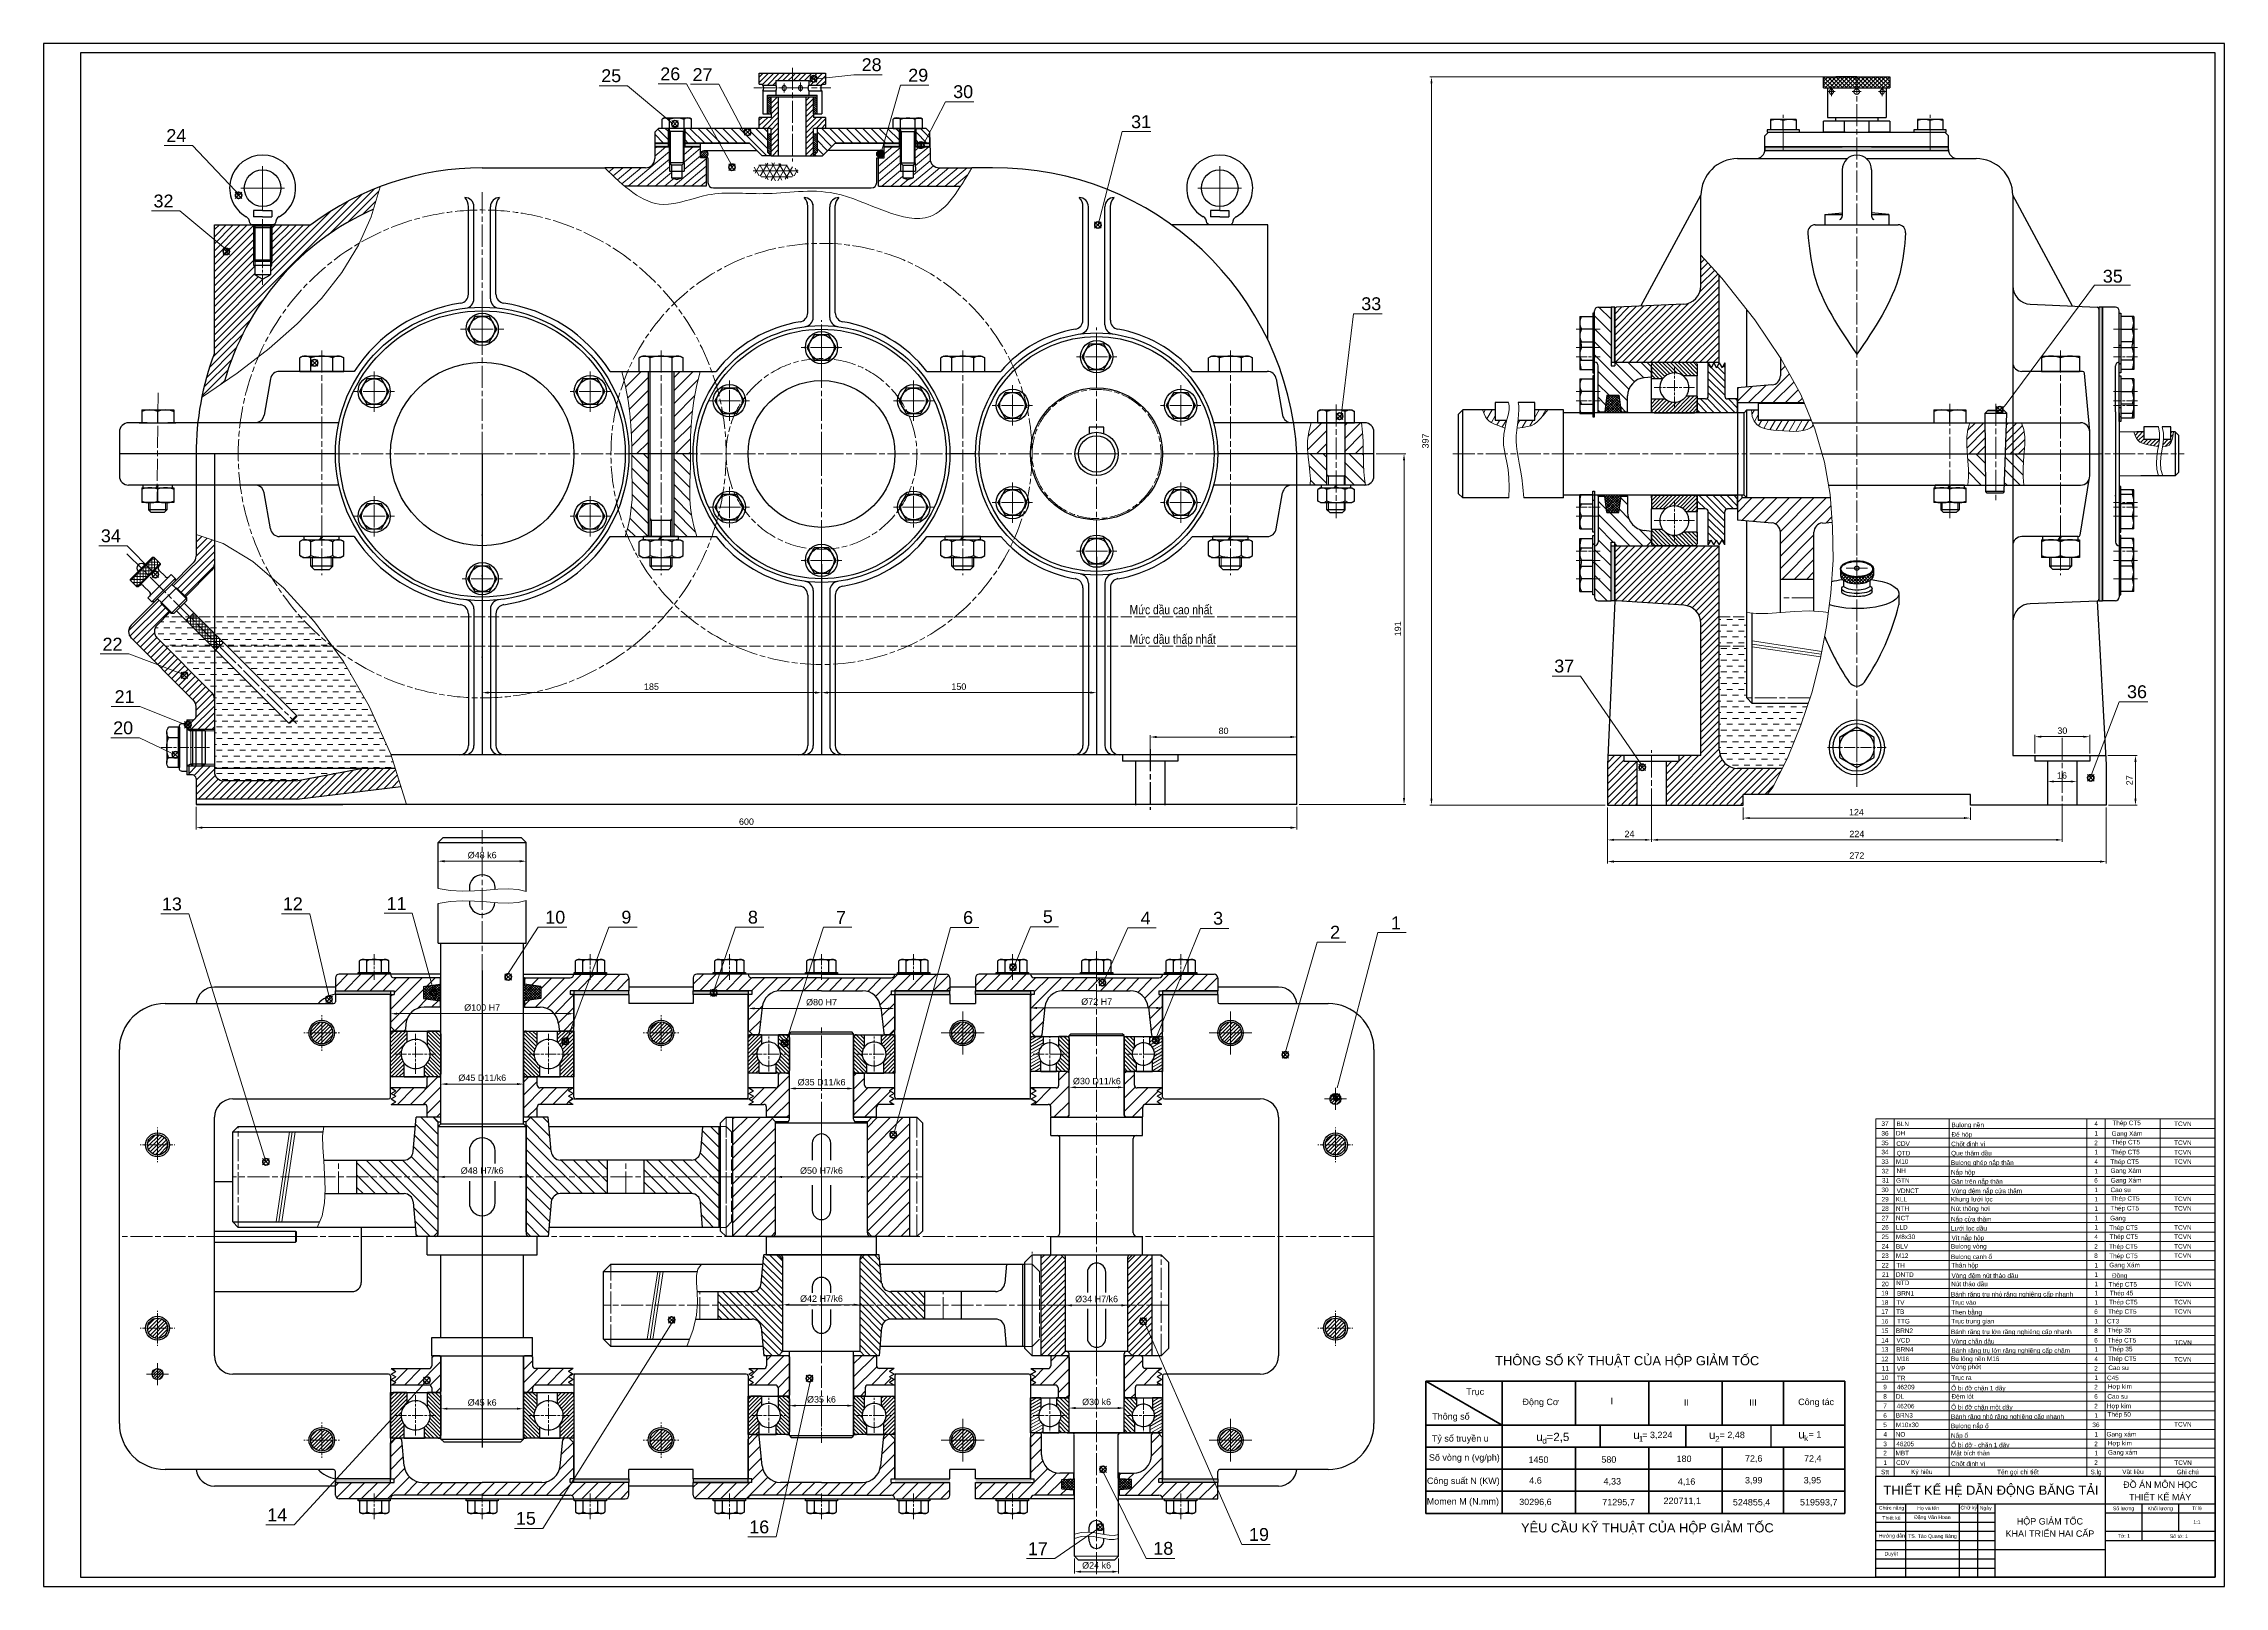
# Model space of a CAD drawing. Header units: millimetres. Extents: x 616 to 1805, y 3019 to 3860.
import ezdxf

# ---------------------------------------------------------------- set-up
doc = ezdxf.new("R2010")
doc.units = ezdxf.units.MM
for name, pattern in [('ACAD_ISO04W100', [30, 24, -3, 0, -3]), ('AM_ISO02W050', [7.5, 6, -1.5]), ('AM_ISO08W050', [18, 12, -1.5, 3, -1.5]), ('AM_ISO08W050x2', [9, 6, -0.75, 1.5, -0.75])]:
    doc.linetypes.add(name, pattern=pattern)
doc.layers.add('AM_12', color=7, linetype='Continuous', lineweight=35, plot=False)
for name, color, linetype, lineweight in [('AM_7', 4, 'AM_ISO08W050', 25), ('Dim', 2, 'Continuous', 9), ('dường tâm', 4, 'AM_ISO08W050', 13), ('net duong chi so', 3, 'Continuous', 13), ('net manh', 2, 'Continuous', 13), ('Net mảnh', 3, 'Continuous', 13), ('Nét đứt mảnh', 6, 'AM_ISO02W050', 13), ('Text', 7, 'Continuous', 9), ('đường hatch', 1, 'Continuous', 13)]:
    doc.layers.add(name, color=color, linetype=linetype, lineweight=lineweight)
doc.styles.add('MtXpl_Arial_Baltic', font='arial.ttf')
doc.styles.get("Standard").update_dxf_attribs({"font": 'arial.ttf'})
doc.styles.add('tieu de', font='arial.ttf', dxfattribs={"width": 0.8})

msp = doc.modelspace()

# ---------------------------------------------------------------- hatches: boundary and pattern name
h = msp.add_hatch(color=1)
h.paths.add_polyline_path([(1604.5, 3804.2), (1554.4, 3804.2), (1554.4, 3802.2), (1604.5, 3802.2)])
h.paths.add_polyline_path([(1654.4, 3804.2), (1604.5, 3804.2), (1604.5, 3802.2), (1654.4, 3802.2)])
for points in [[(1470.5, 3716.7), (1470.5, 3686.7), (1472.5, 3686.7), (1472.5, 3716.7)], [(1470.5, 3586.7), (1470.5, 3556.7), (1472.5, 3556.7), (1472.5, 3586.7)], [(805, 3344.1), (775, 3344.1), (775, 3342.1), (805, 3342.1)], [(935, 3344.1), (905, 3344.1), (905, 3342.1), (935, 3342.1)], [(1000, 3344.1), (970, 3344.1), (970, 3342.1), (1000, 3342.1)], [(805, 3076.1), (775, 3076.1), (775, 3078.1), (805, 3078.1)], [(935, 3076.1), (905, 3076.1), (905, 3078.1), (935, 3078.1)], [(1000, 3076.1), (970, 3076.1), (970, 3078.1), (1000, 3078.1)]]:
    msp.add_hatch(color=1).paths.add_polyline_path(points)
h = msp.add_hatch(color=1)
h.dxf.hatch_style = 1
h.paths.add_polyline_path([(1738.5, 3716.7), (1736.5, 3716.7), (1736.5, 3556.7), (1738.5, 3556.7)])
h = msp.add_hatch(color=1)
h.paths.add_polyline_path([(1110, 3344.1), (1080, 3344.1), (1080, 3342.1), (1110, 3342.1)])
h.paths.add_polyline_path([(1154, 3344.1), (1124, 3344.1), (1124, 3342.1), (1154, 3342.1)])
h.paths.add_polyline_path([(1256, 3344.1), (1226, 3344.1), (1226, 3342.1), (1256, 3342.1)])
h = msp.add_hatch(color=1)
h.paths.add_polyline_path([(1110, 3076.1), (1080, 3076.1), (1080, 3078.1), (1110, 3078.1)])
h.paths.add_polyline_path([(1154, 3076.1), (1124, 3076.1), (1124, 3078.1), (1154, 3078.1)])
h.paths.add_polyline_path([(1256, 3076.1), (1226, 3076.1), (1226, 3078.1), (1256, 3078.1)])
at = {"layer": 'đường hatch'}
h = msp.add_hatch(color=256, dxfattribs=at)
h.paths.add_polyline_path([(956.6, 3804.2), (956.6, 3806.2), (949.1, 3806.2), (949.1, 3804.2)])
h.paths.add_polyline_path([(1091.6, 3806.2), (1091.6, 3804.2), (1099.1, 3804.2), (1099.1, 3806.2)])
h.paths.add_polyline_path([(974.1, 3804.2), (974.1, 3806.2), (965.6, 3806.2), (965.6, 3804.2)])
h.paths.add_polyline_path([(1074.1, 3806.2), (1074.1, 3804.2), (1082.6, 3804.2), (1082.6, 3806.2)])
h = msp.add_hatch(dxfattribs=at)
h.set_pattern_fill('NET3', color=256)
edge = h.paths.add_edge_path()
edge.add_spline(control_points=[(1011.4, 3795.4), (1006.6, 3794.4), (998.8, 3792.8), (1010.2, 3785.6), (1017.3, 3784.7), (1031.8, 3791), (1018.7, 3795.2), (1013.6, 3795.4), (1011.4, 3795.4)], knot_values=[0, 0, 0, 0, 9.875608, 16.238359, 28.999737, 37.376023, 47.112432, 54.263946, 54.263946, 54.263946, 54.263946], degree=3, periodic=0)
h = msp.add_hatch(dxfattribs=at)
h.set_pattern_fill('DASH', color=6)
h.paths.add_polyline_path([(1577.9, 3500.7), (1547.5, 3500.7), (1544.5, 3503.7), (1544.5, 3531.9), (1529.5, 3531.9), (1529.5, 3475.3, 0.414214), (1539.5, 3465.3), (1563.9, 3465.3), (1567.1, 3471.8), (1574, 3488.9)])
h.paths.add_polyline_path([(1544.5, 3548), (1529.5, 3548), (1529.5, 3531.9), (1544.5, 3531.9)])

# ---------------------------------------------------------------- linework, layer by layer
for p, q in [((1804.9, 3860.4), (615.9, 3860.4)), ((615.9, 3860.4), (615.9, 3019.4)), ((1799.9, 3855.4), (635.9, 3855.4)), ((635.9, 3855.4), (635.9, 3024.4)), ((1799.9, 3024.4), (1799.9, 3855.4)), ((1804.9, 3019.4), (1804.9, 3860.4)), ((1006.1, 3838.2), (1006.1, 3844.2)), ((1006.1, 3844.2), (1042.1, 3844.2)), ((1042.1, 3844.2), (1042.1, 3838.2)), ((1586.4, 3836.2), (1586.4, 3842.2)), ((1586.4, 3842.2), (1622.4, 3842.2)), ((1604.4, 3842.2), (1593, 3842.2)), ((1622.4, 3842.2), (1622.4, 3836.2)), ((1006.1, 3838.2), (1008.1, 3838.2)), ((1008.1, 3837.7), (1008.1, 3838.2)), ((1008.1, 3837.7), (1008.1, 3837.7)), ((1008.1, 3837.7), (1015.1, 3837.7)), ((1008.1, 3834.7), (1015.1, 3834.7)), ((1008.1, 3834.7), (1008.1, 3822.2)), ((1010.6, 3832.2), (1037.6, 3832.2)), ((1010.6, 3822.2), (1010.6, 3832.2)), ((1037.6, 3831.2), (1010.6, 3831.2)), ((1012.6, 3822.2), (1012.6, 3831.2)), ((1015.1, 3840.2), (1033.1, 3840.2)), ((1015.1, 3840.2), (1015.1, 3837.7)), ((1015.1, 3834.7), (1015.1, 3832.2)), ((1016.6, 3799.2), (1016.6, 3831.2)), ((1031.6, 3799.2), (1031.6, 3831.2)), ((1033.1, 3840.2), (1033.1, 3837.7)), ((1033.1, 3837.7), (1040.1, 3837.7)), ((1033.1, 3834.7), (1040.1, 3834.7)), ((1033.1, 3834.7), (1033.1, 3832.2)), ((1035.6, 3822.2), (1035.6, 3831.2)), ((1037.6, 3822.2), (1037.6, 3832.2)), ((1040.1, 3838.2), (1042.1, 3838.2)), ((1040.1, 3837.7), (1040.1, 3838.2)), ((1040.1, 3834.7), (1040.1, 3822.2)), ((1586.4, 3836.2), (1622.4, 3836.2)), ((1588.4, 3836.2), (1588.4, 3820.2)), ((1620.4, 3836.2), (1620.4, 3820.2)), ((954.2, 3819.8), (953.1, 3819.2)), ((953.1, 3814.2), (953.1, 3819.2)), ((953.1, 3814.9), (953.1, 3819.2)), ((968, 3819.8), (954.2, 3819.8)), ((968, 3819.8), (954.2, 3819.8)), ((957.1, 3813), (957.1, 3819.2)), ((965.1, 3813), (965.1, 3819.2)), ((968, 3819.8), (969.1, 3819.2)), ((969.1, 3814.2), (969.1, 3819.2)), ((1006.1, 3814.2), (1006.1, 3820.2)), ((1012.6, 3820.2), (1006.1, 3820.2)), ((1008.1, 3822.2), (1012.6, 3822.2)), ((1012.6, 3822.2), (1012.6, 3820.2)), ((1035.6, 3822.2), (1040.1, 3822.2)), ((1035.6, 3822.2), (1035.6, 3820.2)), ((1042.1, 3820.2), (1035.6, 3820.2)), ((1042.1, 3820.2), (1042.1, 3814.2)), ((1080.2, 3819.8), (1079.1, 3819.2)), ((1079.1, 3814.2), (1079.1, 3819.2)), ((1080.2, 3819.8), (1094, 3819.8)), ((1080.2, 3819.8), (1094, 3819.8)), ((1083.1, 3813), (1083.1, 3819.2)), ((1091.1, 3813), (1091.1, 3819.2)), ((1094, 3819.8), (1095.1, 3819.2)), ((1095.1, 3814.2), (1095.1, 3819.2)), ((1095.1, 3814.9), (1095.1, 3819.2)), ((1571.4, 3819.1), (1557.5, 3819.1)), ((1557.5, 3819.1), (1557.5, 3813.5)), ((1564.4, 3813.5), (1564.4, 3818.4)), ((1571.4, 3819.1), (1571.4, 3813.5)), ((1586.4, 3812.2), (1586.4, 3818.2)), ((1622.4, 3818.2), (1586.4, 3818.2)), ((1588.4, 3820.2), (1620.4, 3820.2)), ((1592.9, 3820.2), (1592.9, 3818.2)), ((1597.7, 3812.2), (1597.7, 3818.2)), ((1611.2, 3812.2), (1611.2, 3818.2)), ((1615.9, 3820.2), (1615.9, 3818.2)), ((1622.4, 3818.2), (1622.4, 3812.2)), ((1651.4, 3819.1), (1637.5, 3819.1)), ((1637.5, 3819.1), (1637.5, 3813.5)), ((1644.4, 3813.5), (1644.4, 3818.4)), ((1651.4, 3819.1), (1651.4, 3813.5)), ((951.1, 3814.2), (949.1, 3812.2)), ((949.1, 3812.2), (949.1, 3806.2)), ((949.1, 3806.2), (956.6, 3806.2)), ((956.6, 3806.2), (949.1, 3806.2)), ((949.1, 3806.2), (949.1, 3804.2)), ((1010.6, 3814.2), (951.1, 3814.2)), ((969.1, 3814.2), (953.1, 3814.2)), ((956.6, 3804.2), (956.6, 3814.2)), ((956.6, 3806.2), (957.1, 3806.2)), ((957.1, 3795.4), (957.1, 3813)), ((965.1, 3812.4), (957.1, 3812.4)), ((965.1, 3795.4), (965.1, 3813)), ((965.6, 3806.2), (965.1, 3806.2)), ((965.6, 3804.2), (965.6, 3814.2)), ((965.6, 3806.2), (1000.8, 3806.2)), ((1000.8, 3806.2), (965.6, 3806.2)), ((974.1, 3804.1), (974.1, 3806.2)), ((1000.8, 3806.2), (1007.6, 3799.2)), ((1012.6, 3814.2), (1006.1, 3814.2)), ((1010.6, 3814.2), (1010.6, 3804.2)), ((1010.6, 3811.2), (1010.6, 3801.2)), ((1010.6, 3811.2), (1012.6, 3811.2)), ((1012.6, 3799.2), (1012.6, 3814.2)), ((1042.1, 3814.2), (1035.6, 3814.2)), ((1035.6, 3799.2), (1035.6, 3814.2)), ((1035.6, 3811.2), (1037.6, 3811.2)), ((1037.6, 3814.2), (1037.6, 3804.2)), ((1097.1, 3814.2), (1037.6, 3814.2)), ((1037.6, 3811.2), (1037.6, 3801.2)), ((1040.6, 3799.2), (1047.4, 3806.2)), ((1047.4, 3806.2), (1082.6, 3806.2)), ((1082.6, 3806.2), (1047.4, 3806.2)), ((1074.1, 3804.2), (1074.1, 3806.2)), ((1079.1, 3814.2), (1095.1, 3814.2)), ((1082.6, 3804.2), (1082.6, 3814.2)), ((1083.1, 3795.4), (1083.1, 3813)), ((1083.1, 3812.4), (1091.1, 3812.4)), ((1091.1, 3795.4), (1091.1, 3813)), ((1091.6, 3804.2), (1091.6, 3814.2)), ((1091.6, 3806.2), (1099.1, 3806.2)), ((1099.1, 3806.2), (1091.6, 3806.2)), ((1099.1, 3812.2), (1097.1, 3814.2)), ((1099.1, 3806.2), (1099.1, 3812.2)), ((1099.1, 3804.2), (1099.1, 3806.2)), ((1556.4, 3812.2), (1554.4, 3810.2)), ((1554.4, 3802.2), (1554.4, 3810.2)), ((1556.4, 3812.2), (1598.2, 3812.2)), ((1598.2, 3812.2), (1586.4, 3812.2)), ((1598.2, 3812.2), (1640, 3812.2)), ((1622.4, 3812.2), (1610.7, 3812.2)), ((1654.4, 3810.2), (1652.4, 3812.2)), ((1654.4, 3802.2), (1654.4, 3810.2)), ((956.6, 3804.2), (949.1, 3804.2)), ((949.1, 3804.2), (957.1, 3804.2)), ((949.2, 3804.1), (949.1, 3797.7)), ((965.1, 3795.4), (957.1, 3795.4)), ((957.1, 3795.4), (958.3, 3794.2)), ((957.1, 3795.4), (957.1, 3790.9)), ((963.9, 3794.2), (958.3, 3794.2)), ((958.3, 3794.2), (958.3, 3787.3)), ((965.1, 3795.4), (963.9, 3794.2)), ((963.9, 3794.2), (963.9, 3787.2)), ((974.1, 3804.2), (965.1, 3804.2)), ((965.1, 3804.1), (974.1, 3804.1)), ((965.1, 3795.4), (965.2, 3790.9)), ((974.1, 3798.2), (974.1, 3804.1)), ((978.1, 3798.2), (974.1, 3798.2)), ((976.1, 3802.2), (1004.7, 3802.2)), ((977.1, 3798.2), (977.1, 3782.7)), ((978.1, 3798.2), (978.1, 3784.7)), ((1012.6, 3799.2), (1007.6, 3799.2)), ((1010.6, 3804.2), (1010.6, 3801.2)), ((1010.6, 3801.2), (1012.6, 3799.2)), ((1010.6, 3801.2), (1012.6, 3799.2)), ((1012.6, 3799.2), (1012.6, 3799.2)), ((1012.6, 3799.2), (1012.6, 3799.2)), ((1012.6, 3799.2), (1035.6, 3799.2)), ((1037.6, 3801.2), (1035.6, 3799.2)), ((1035.6, 3799.2), (1037.6, 3801.2)), ((1035.6, 3799.2), (1040.6, 3799.2)), ((1037.6, 3804.2), (1037.6, 3801.2)), ((1072.1, 3802.2), (1043.5, 3802.2)), ((1070.1, 3784.7), (1070.1, 3798.2)), ((1070.1, 3798.2), (1074.1, 3798.2)), ((1071.1, 3782.7), (1071.1, 3798.2)), ((1083.1, 3804.2), (1074.1, 3804.2)), ((1083.1, 3804.2), (1074.1, 3804.2)), ((1074.1, 3804.2), (1082.6, 3804.2)), ((1083.1, 3795.4), (1091.1, 3795.4)), ((1083.1, 3795.4), (1084.3, 3794.2)), ((1083.1, 3795.4), (1083.1, 3790.9)), ((1084.3, 3794.2), (1089.9, 3794.2)), ((1084.3, 3794.2), (1084.3, 3787.3)), ((1091.1, 3795.4), (1089.9, 3794.2)), ((1089.9, 3794.2), (1089.9, 3787.2)), ((1099.2, 3804.3), (1091.1, 3804.2)), ((1099.1, 3804.2), (1091.1, 3804.2)), ((1091.1, 3795.4), (1091.2, 3790.9)), ((1091.6, 3804.2), (1099.1, 3804.2)), ((1099.1, 3804.2), (1099.1, 3803.7)), ((1539.5, 3797.7), (1599.2, 3797.7)), ((1554.4, 3804.2), (1596.5, 3804.2)), ((1654.4, 3804.2), (1554.4, 3804.2)), ((1554.4, 3804.2), (1554.4, 3802.2)), ((1554.4, 3802.2), (1596.5, 3802.2)), ((1554.4, 3802.2), (1554.4, 3802.2)), ((1554.4, 3802.2), (1596.5, 3802.2)), ((1554.4, 3802.2), (1596.5, 3802.2)), ((1554.4, 3802.2), (1654.4, 3802.2)), ((1609.7, 3797.7), (1669.5, 3797.7)), ((1612.5, 3804.2), (1654.4, 3804.2)), ((1612.5, 3802.2), (1654.4, 3802.2)), ((1612.5, 3802.2), (1654.4, 3802.2)), ((1612.5, 3802.2), (1654.4, 3802.2)), ((1654.4, 3802.2), (1654.4, 3804.2)), ((1654.4, 3802.2), (1654.4, 3802.2)), ((855, 3792.7), (921.8, 3792.7)), ((944.1, 3792.7), (921.8, 3792.7)), ((977.1, 3782.7), (932.7, 3782.7)), ((957.1, 3790.9), (965.2, 3790.9)), ((958.3, 3787.3), (961.1, 3786.3)), ((958.3, 3787.3), (963.9, 3787.3)), ((961.1, 3786.3), (963.9, 3787.2)), ((981.1, 3781.7), (1067.1, 3781.7)), ((1071.1, 3782.7), (1115.9, 3782.7)), ((1083.1, 3790.9), (1091.2, 3790.9)), ((1084.3, 3787.3), (1087.1, 3786.3)), ((1084.3, 3787.3), (1089.9, 3787.3)), ((1087.1, 3786.3), (1089.9, 3787.2)), ((1104.2, 3792.7), (1121.9, 3792.7)), ((1133.2, 3792.7), (1121.9, 3792.7)), ((1596.5, 3791.6), (1596.5, 3766.3)), ((1612.5, 3791.6), (1612.5, 3766.3)), ((730.3, 3769.4), (730.3, 3765.9)), ((735.3, 3769.4), (730.3, 3769.4)), ((735.3, 3769.4), (740.3, 3769.4)), ((740.3, 3769.4), (740.3, 3765.9)), ((847.5, 3723.8), (847.5, 3771.5)), ((850.5, 3721.2), (850.5, 3771.5)), ((859.5, 3721.2), (859.5, 3771.5)), ((862.5, 3723.8), (862.5, 3771.5)), ((1032.5, 3713.7), (1032.5, 3771.5)), ((1035.5, 3711.1), (1035.5, 3771.5)), ((1044.5, 3711.1), (1044.5, 3771.5)), ((1047.5, 3713.7), (1047.5, 3772.1)), ((1182.5, 3709.6), (1182.5, 3771.5)), ((1185.5, 3707.1), (1185.5, 3771.5)), ((1194.5, 3707.1), (1194.5, 3771.5)), ((1197.5, 3709.6), (1197.5, 3771.5)), ((1252.1, 3769.4), (1252.1, 3765.9)), ((1257.1, 3769.4), (1252.1, 3769.4)), ((1257.1, 3769.4), (1262.1, 3769.4)), ((1262.1, 3769.4), (1262.1, 3765.9)), ((1486.8, 3717.3), (1519.5, 3777.7)), ((1519.5, 3728.3), (1519.5, 3777.7)), ((1689.5, 3777.7), (1689.5, 3472.3)), ((1722.1, 3717.3), (1689.5, 3777.7)), ((709, 3691.6), (709, 3761.6)), ((709, 3761.6), (761.6, 3761.6)), ((729.3, 3761.6), (728.3, 3762.6)), ((741.3, 3761.6), (729.3, 3761.6)), ((731, 3761.1), (730, 3761.6)), ((735.3, 3765.9), (730.3, 3765.9)), ((730.3, 3761.6), (730.3, 3761.5)), ((730.3, 3761.5), (730.3, 3742.4)), ((731, 3760.1), (730.3, 3760.5)), ((731, 3761.1), (731, 3734.4)), ((731, 3761.1), (739.6, 3761.1)), ((731, 3760.1), (731, 3760.1)), ((731, 3760.1), (739.5, 3760.1)), ((731, 3741.6), (731, 3760.1)), ((735.3, 3765.9), (740.3, 3765.9)), ((739.5, 3760.1), (739.6, 3760.1)), ((739.5, 3741.6), (739.5, 3760.1)), ((739.6, 3761.1), (740.5, 3761.6)), ((739.6, 3761.1), (739.6, 3734.4)), ((739.6, 3760.1), (740.3, 3760.5)), ((740.3, 3761.6), (740.3, 3761.5)), ((740.3, 3761.5), (740.3, 3742.4)), ((741.3, 3761.6), (742.3, 3762.6)), ((1283.3, 3761.6), (1230.9, 3761.6)), ((1251.1, 3761.6), (1250.1, 3762.6)), ((1263.1, 3761.6), (1251.1, 3761.6)), ((1257.1, 3765.9), (1252.1, 3765.9)), ((1257.1, 3765.9), (1262.1, 3765.9)), ((1263.1, 3761.6), (1264.1, 3762.6)), ((1283.3, 3699), (1283.3, 3761.6)), ((1581.8, 3761.6), (1627.1, 3761.6)), ((1587, 3767.2), (1596.5, 3768.1)), ((1587, 3767.2), (1587, 3761.6)), ((1587, 3767.2), (1596.5, 3767.2)), ((1622, 3767.2), (1612.5, 3768.1)), ((1612.5, 3767.2), (1622, 3767.2)), ((1622, 3767.2), (1622, 3761.6)), ((1622, 3767.2), (1622, 3761.6)), ((1622, 3767.2), (1622, 3761.6)), ((731, 3741.7), (730.3, 3742.4)), ((731, 3742.4), (730.3, 3742.4)), ((740.3, 3739.4), (730.3, 3739.4)), ((739.6, 3742.4), (731, 3742.4)), ((731, 3741.6), (731, 3741.7)), ((739.5, 3741.6), (731, 3741.6)), ((735.3, 3731.9), (731, 3734.4)), ((739.6, 3734.4), (731, 3734.4)), ((735.3, 3731.9), (739.6, 3734.4)), ((739.5, 3741.6), (739.6, 3741.7)), ((739.6, 3741.7), (740.3, 3742.4)), ((740.3, 3742.4), (739.6, 3742.4)), ((1529.5, 3686.7), (1529.5, 3734)), ((850.5, 3716.5), (850.5, 3716.6)), ((859.5, 3716.5), (859.5, 3716.6)), ((1453.5, 3711.6), (1453.5, 3697.8)), ((1453.5, 3711.6), (1460.5, 3711.6)), ((1461.5, 3713.5), (1460.5, 3713.5)), ((1460.5, 3713.5), (1460.5, 3711.6)), ((1460.5, 3711.6), (1460.5, 3697.8)), ((1461.5, 3659.2), (1461.5, 3714.7)), ((1461.5, 3695.9), (1461.5, 3713.5)), ((1463.5, 3716.7), (1470.5, 3716.7)), ((1470.5, 3716.7), (1470.5, 3684.7)), ((1472.5, 3716.7), (1470.5, 3716.7)), ((1470.5, 3716.7), (1470.5, 3686.7)), ((1472.5, 3716.7), (1472.5, 3686.7)), ((1472.5, 3686.7), (1472.5, 3716.7)), ((1509.9, 3718.3), (1473.4, 3716.7)), ((1544.5, 3673.1), (1544.5, 3715.4)), ((1699, 3718.3), (1735.5, 3716.7)), ((1738.5, 3716.7), (1736.5, 3716.7)), ((1736.5, 3716.7), (1736.5, 3556.7)), ((1736.5, 3715.7), (1736.5, 3557.6)), ((1745.5, 3716.7), (1738.5, 3716.7)), ((1738.5, 3716.7), (1738.5, 3556.7)), ((1738.5, 3556.7), (1738.5, 3716.7)), ((1747.5, 3659.2), (1747.5, 3714.7)), ((1747.5, 3695.9), (1747.5, 3713.5)), ((1747.5, 3713.5), (1748.5, 3713.5)), ((1748.5, 3713.5), (1748.5, 3711.6)), ((1755.5, 3711.6), (1748.5, 3711.6)), ((1748.5, 3711.6), (1748.5, 3697.8)), ((1755.5, 3711.6), (1755.5, 3697.8)), ((1035.5, 3706.5), (1035.5, 3706.6)), ((1044.5, 3706.5), (1044.5, 3706.6)), ((1185.5, 3702.5), (1185.5, 3702.6)), ((1194.5, 3702.5), (1194.5, 3702.6)), ((1460.5, 3704.7), (1454.3, 3704.7)), ((1748.5, 3704.7), (1754.6, 3704.7)), ((757.2, 3690.1), (755.5, 3689.1)), ((755.5, 3681.7), (755.5, 3689.1)), ((757.2, 3690.1), (777.8, 3690.1)), ((757.2, 3690.1), (777.8, 3690.1)), ((761.5, 3681.7), (761.5, 3689.1)), ((773.5, 3681.7), (773.5, 3689.1)), ((777.8, 3690.1), (779.5, 3689.1)), ((779.5, 3681.7), (779.5, 3689.1)), ((779.5, 3682.7), (779.5, 3689.1)), ((942.2, 3690.1), (940.5, 3689.1)), ((940.5, 3681.7), (940.5, 3689.1)), ((942.2, 3690.1), (962.8, 3690.1)), ((942.2, 3690.1), (962.8, 3690.1)), ((946.5, 3681.7), (946.5, 3689.1)), ((958.5, 3681.7), (958.5, 3689.1)), ((962.8, 3690.1), (964.5, 3689.1)), ((964.5, 3681.7), (964.5, 3689.1)), ((964.5, 3682.7), (964.5, 3689.1)), ((1106.7, 3690.1), (1105, 3689.1)), ((1105, 3681.7), (1105, 3689.1)), ((1106.7, 3690.1), (1127.3, 3690.1)), ((1106.7, 3690.1), (1127.3, 3690.1)), ((1111, 3681.7), (1111, 3689.1)), ((1123, 3681.7), (1123, 3689.1)), ((1127.3, 3690.1), (1129, 3689.1)), ((1129, 3681.7), (1129, 3689.1)), ((1129, 3682.7), (1129, 3689.1)), ((1252.7, 3690.1), (1251, 3689.1)), ((1251, 3681.7), (1251, 3689.1)), ((1252.7, 3690.1), (1273.3, 3690.1)), ((1252.7, 3690.1), (1273.3, 3690.1)), ((1257, 3681.7), (1257, 3689.1)), ((1269, 3681.7), (1269, 3689.1)), ((1273.3, 3690.1), (1275, 3689.1)), ((1275, 3681.7), (1275, 3689.1)), ((1275, 3682.7), (1275, 3689.1)), ((1453.5, 3697.8), (1460.5, 3697.8)), ((1453.5, 3697.8), (1453.5, 3687.8)), ((1453.5, 3687.8), (1453.5, 3682.8)), ((1453.5, 3687.8), (1460.5, 3687.8)), ((1460.5, 3694.7), (1454.3, 3694.7)), ((1460.5, 3697.8), (1460.5, 3695.9)), ((1460.5, 3697.8), (1460.5, 3687.8)), ((1460.5, 3695.9), (1461.5, 3695.9)), ((1461.5, 3695.9), (1460.5, 3695.9)), ((1460.5, 3687.8), (1460.5, 3682.8)), ((1460.5, 3687.8), (1460.5, 3685.9)), ((1461.5, 3685.9), (1461.5, 3695.9)), ((1470.5, 3686.7), (1472.5, 3686.7)), ((1472.5, 3686.7), (1519.5, 3686.7)), ((1472.5, 3686.7), (1472.5, 3684.7)), ((1472.5, 3686.7), (1490, 3686.7)), ((1490, 3686.7), (1492.5, 3684.2)), ((1494, 3686.7), (1516.5, 3686.7)), ((1519.5, 3686.7), (1529.5, 3686.7)), ((1523.5, 3668.2), (1523.5, 3686.3)), ((1523.5, 3686.3), (1525, 3683.7)), ((1526.5, 3686.3), (1525, 3683.7)), ((1526.5, 3686.3), (1528, 3683.7)), ((1529.5, 3686.3), (1528, 3683.7)), ((1529.5, 3686.3), (1531, 3683.7)), ((1532.5, 3686.3), (1531, 3683.7)), ((1532.5, 3686.3), (1532.5, 3668.2)), ((1562.8, 3689.3), (1562.8, 3679.3)), ((1705.1, 3690.1), (1725.9, 3690.1)), ((1705.1, 3690.1), (1705.1, 3681.7)), ((1715.5, 3681.7), (1715.5, 3689.1)), ((1725.9, 3690.1), (1725.9, 3681.7)), ((1748.5, 3695.9), (1747.5, 3695.9)), ((1747.5, 3685.9), (1747.5, 3695.9)), ((1747.5, 3695.9), (1748.5, 3695.9)), ((1755.5, 3697.8), (1748.5, 3697.8)), ((1748.5, 3697.8), (1748.5, 3695.9)), ((1748.5, 3697.8), (1748.5, 3687.8)), ((1748.5, 3694.7), (1754.6, 3694.7)), ((1748.5, 3687.8), (1748.5, 3682.8)), ((1755.5, 3687.8), (1748.5, 3687.8)), ((1748.5, 3687.8), (1748.5, 3685.9)), ((1755.5, 3697.8), (1755.5, 3687.8)), ((1755.5, 3687.8), (1755.5, 3682.8)), ((739.6, 3677.6), (736.1, 3657.8)), ((785.2, 3681.6), (744.5, 3681.7)), ((755.5, 3681.7), (779.5, 3681.7)), ((924.7, 3681.7), (982.5, 3681.7)), ((940.5, 3681.7), (964.5, 3681.7)), ((945.5, 3681.7), (945.5, 3591.7)), ((946.5, 3591.7), (946.5, 3681.7)), ((958.5, 3591.7), (958.5, 3681.7)), ((959.5, 3681.7), (959.5, 3591.7)), ((1097.5, 3681.7), (1137.7, 3681.7)), ((1105, 3681.7), (1129, 3681.7)), ((1242.3, 3681.7), (1283, 3681.7)), ((1251, 3681.7), (1275, 3681.7)), ((1287.9, 3677.6), (1291.4, 3657.8)), ((1453.5, 3682.8), (1460.5, 3682.8)), ((1453.5, 3677.6), (1453.5, 3663.8)), ((1453.5, 3677.6), (1460.5, 3677.6)), ((1461.5, 3685.9), (1460.5, 3685.9)), ((1460.5, 3685.9), (1461.5, 3685.9)), ((1460.5, 3682.8), (1460.5, 3681)), ((1460.5, 3681), (1461.5, 3681)), ((1461.5, 3679.3), (1460.5, 3679.3)), ((1460.5, 3679.3), (1460.5, 3677.6)), ((1460.5, 3677.6), (1460.5, 3663.8)), ((1461.5, 3681), (1461.5, 3685.9)), ((1461.5, 3661.9), (1461.5, 3679.3)), ((1463.5, 3659.7), (1463.5, 3684.7)), ((1470.5, 3684.7), (1472.5, 3684.7)), ((1488.5, 3678.3), (1492.5, 3678.7)), ((1492.5, 3677.7), (1492.5, 3685.2)), ((1492.5, 3684.2), (1492.5, 3678.7)), ((1492.5, 3666.6), (1492.5, 3677.7)), ((1498.6, 3677.7), (1492.5, 3677.7)), ((1517.5, 3679.3), (1509.7, 3679.3)), ((1517.5, 3685.7), (1517.5, 3679.3)), ((1517.5, 3668.2), (1517.5, 3679.3)), ((1558.2, 3674.3), (1539.5, 3672.7)), ((1727.6, 3681.7), (1694.5, 3681.7)), ((1705.1, 3681.7), (1725.9, 3681.7)), ((1727.5, 3681.7), (1727.6, 3681.7)), ((1728.5, 3680.8), (1731.4, 3649.1)), ((1745.5, 3659.7), (1745.5, 3684.7)), ((1747.5, 3681), (1747.5, 3685.9)), ((1747.5, 3685.9), (1748.5, 3685.9)), ((1748.5, 3685.9), (1747.5, 3685.9)), ((1748.5, 3681), (1747.5, 3681)), ((1747.5, 3661.9), (1747.5, 3679.3)), ((1747.5, 3679.3), (1748.5, 3679.3)), ((1755.5, 3682.8), (1748.5, 3682.8)), ((1748.5, 3682.8), (1748.5, 3681)), ((1748.5, 3679.3), (1748.5, 3677.6)), ((1755.5, 3677.6), (1748.5, 3677.6)), ((1748.5, 3677.6), (1748.5, 3663.8)), ((1755.5, 3677.6), (1755.5, 3663.8)), ((1407.3, 3664.7), (1407.3, 3655.2)), ((1414.5, 3664.7), (1407.3, 3664.7)), ((1407.3, 3664.7), (1407.3, 3660.7)), ((1428.9, 3664.7), (1419.8, 3664.7)), ((1428.9, 3655.2), (1428.9, 3664.7)), ((1453.5, 3663.8), (1460.5, 3663.8)), ((1453.5, 3663.8), (1453.5, 3658.8)), ((1460.5, 3670.7), (1454.3, 3670.7)), ((1460.5, 3663.8), (1460.5, 3661.9)), ((1460.5, 3663.8), (1460.5, 3658.8)), ((1468.2, 3668.7), (1467, 3659.7)), ((1468.2, 3668.7), (1474.7, 3668.7)), ((1474.7, 3668.7), (1476, 3659.7)), ((1479.5, 3659.7), (1479.5, 3668.3)), ((1492.5, 3660.7), (1492.5, 3666.6)), ((1500.2, 3666.6), (1492.5, 3666.6)), ((1517.5, 3668.2), (1511.3, 3668.2)), ((1517.5, 3668.2), (1517.5, 3660.7)), ((1517.5, 3666.2), (1518, 3666.7)), ((1517.5, 3659.8), (1517.5, 3666.2)), ((1522, 3666.7), (1518, 3666.7)), ((1539, 3666.7), (1534, 3666.7)), ((1539, 3666.7), (1539.5, 3666.2)), ((1539.5, 3672.7), (1539.5, 3600.7)), ((1539.5, 3659.6), (1539.5, 3666.2)), ((1575.8, 3664.5), (1539.5, 3664.5)), ((1550.7, 3664.2), (1550.7, 3655.2)), ((1575.9, 3664.2), (1550.7, 3664.2)), ((1748.5, 3670.7), (1754.6, 3670.7)), ((1755.5, 3663.8), (1748.5, 3663.8)), ((1748.5, 3663.8), (1748.5, 3661.9)), ((1748.5, 3663.8), (1748.5, 3658.8)), ((1755.5, 3663.8), (1755.5, 3658.8)), ((672.4, 3653.7), (662.2, 3653.7)), ((668, 3653.7), (688, 3653.7)), ((669.4, 3660.7), (686.8, 3660.7)), ((669.4, 3660.7), (669.4, 3653.7)), ((669.4, 3653.7), (686.8, 3653.7)), ((678.1, 3653.7), (678.1, 3659.8)), ((776.8, 3653.7), (683.6, 3653.7)), ((686.8, 3660.7), (686.8, 3653.7)), ((1194, 3651.3), (1186, 3651.3)), ((1186, 3651.3), (1186, 3647.8)), ((1194, 3647.8), (1194, 3651.3)), ((1336.2, 3653.7), (1253.8, 3653.7)), ((1312, 3660.7), (1310.6, 3659.9)), ((1310.6, 3653.7), (1310.6, 3659.9)), ((1310.6, 3653.7), (1330.6, 3653.7)), ((1312, 3660.7), (1329.2, 3660.7)), ((1312, 3660.7), (1329.2, 3660.7)), ((1315.6, 3653.7), (1315.6, 3659.8)), ((1315.6, 3619.7), (1315.6, 3653.7)), ((1325.6, 3653.7), (1325.6, 3659.8)), ((1325.6, 3619.7), (1325.6, 3653.7)), ((1329.2, 3660.7), (1330.6, 3659.9)), ((1330.6, 3653.7), (1330.6, 3659.9)), ((1330.6, 3654.5), (1330.6, 3659.9)), ((1389.7, 3660.7), (1387.2, 3658.2)), ((1387.2, 3658.2), (1387.2, 3615.2)), ((1407.3, 3660.7), (1389.7, 3660.7)), ((1389.7, 3612.7), (1389.7, 3660.7)), ((1407.3, 3655.2), (1413.7, 3655.2)), ((1419.7, 3655.2), (1428.9, 3655.2)), ((1444.5, 3660.7), (1428.9, 3660.7)), ((1444.5, 3612.7), (1444.5, 3660.7)), ((1543, 3659.2), (1444.5, 3659.2)), ((1444.5, 3614.2), (1444.5, 3659.2)), ((1453.5, 3658.8), (1460.5, 3658.8)), ((1460.5, 3661.9), (1461.5, 3661.9)), ((1460.5, 3658.8), (1460.5, 3656.9)), ((1460.5, 3656.9), (1461.5, 3656.9)), ((1461.5, 3656.9), (1461.5, 3661.9)), ((1463.5, 3659.7), (1467, 3659.7)), ((1463.5, 3659.7), (1463.5, 3659.2)), ((1476, 3659.7), (1479.5, 3659.7)), ((1479.5, 3659.7), (1479.5, 3659.2)), ((1492.5, 3659.2), (1492.5, 3660.7)), ((1494, 3659.2), (1516, 3659.2)), ((1517.5, 3659.2), (1517.5, 3660.7)), ((1517.5, 3659.8), (1518, 3659.3)), ((1518.5, 3659.2), (1518, 3659.2)), ((1539, 3659.2), (1518.5, 3659.2)), ((1539, 3659.2), (1539.5, 3659.6)), ((1543, 3659.2), (1544.5, 3660.7)), ((1543, 3614.2), (1543, 3659.2)), ((1544.5, 3660.7), (1550.7, 3660.7)), ((1544.5, 3612.7), (1544.5, 3660.7)), ((1550.7, 3660.7), (1550.7, 3655.2)), ((1550.7, 3655.2), (1579.6, 3655.2)), ((1579.6, 3655.2), (1550.7, 3655.2)), ((1580.3, 3653.7), (1726.5, 3653.7)), ((1646.5, 3660.7), (1663.9, 3660.7)), ((1646.5, 3660.7), (1646.5, 3653.7)), ((1646.5, 3653.7), (1663.9, 3653.7)), ((1655.2, 3653.7), (1655.2, 3659.8)), ((1663.9, 3660.7), (1663.9, 3653.7)), ((1674.4, 3658.9), (1675.9, 3660.4)), ((1674.8, 3616.2), (1674.4, 3658.9)), ((1674.4, 3658.9), (1686.3, 3658.9)), ((1684.8, 3660.4), (1675.9, 3660.4)), ((1675.9, 3660.4), (1684.8, 3660.4)), ((1686.3, 3658.9), (1684.8, 3660.4)), ((1684.8, 3616.2), (1686.3, 3658.9)), ((1745.5, 3659.7), (1745.5, 3588.7)), ((1745.5, 3659.7), (1745.5, 3659.2)), ((1748.5, 3661.9), (1747.5, 3661.9)), ((1747.5, 3656.9), (1747.5, 3661.9)), ((1747.5, 3659.2), (1747.5, 3558.7)), ((1748.5, 3656.9), (1747.5, 3656.9)), ((1747.5, 3654.4), (1747.5, 3656.9)), ((1748.5, 3654.4), (1747.5, 3654.4)), ((1748.5, 3658.8), (1748.5, 3656.9)), ((1755.5, 3658.8), (1748.5, 3658.8)), ((1748.5, 3656.9), (1748.5, 3656.3)), ((1755.5, 3656.3), (1748.5, 3656.3)), ((1748.5, 3656.3), (1748.5, 3654.4)), ((1755.5, 3658.8), (1755.5, 3656.3)), ((1768.9, 3651.5), (1760.9, 3651.5)), ((1760.9, 3651.5), (1760.9, 3648.7)), ((1775.7, 3651.5), (1771, 3651.5)), ((1775.7, 3644.7), (1775.7, 3651.5)), ((657.2, 3648.7), (657.2, 3624.7)), ((1341.2, 3624.7), (1341.2, 3648.7)), ((1731.5, 3624.7), (1731.5, 3648.7)), ((1757.1, 3648.7), (1747.5, 3648.6)), ((1760.9, 3648.7), (1757.1, 3648.7)), ((1760.9, 3648.7), (1760.9, 3644.7)), ((1760.9, 3644.7), (1769.5, 3644.7)), ((1771.6, 3644.7), (1775.7, 3644.7)), ((1778, 3648.8), (1775.7, 3648.8)), ((1778, 3648.8), (1780, 3646.8)), ((1778, 3648.8), (1778.1, 3624.8)), ((1780, 3626.8), (1780, 3646.8)), ((775, 3636.7), (657.2, 3636.7)), ((699, 3636.7), (699, 3580.9)), ((709, 3636.7), (709, 3566.7)), ((855, 3636.7), (855, 3503.7)), ((970, 3636.7), (935, 3636.7)), ((1124, 3636.7), (1110, 3636.7)), ((1341.2, 3636.7), (1256, 3636.7)), ((1299.2, 3445.7), (1299.2, 3636.7)), ((1585.6, 3636.7), (1736.5, 3636.7)), ((1778, 3624.8), (1780, 3626.8)), ((776.8, 3619.7), (662.2, 3619.7)), ((669.4, 3618.2), (669.4, 3610.2)), ((669.4, 3618.2), (686.8, 3618.2)), ((670.1, 3618.2), (670.1, 3619.7)), ((678.1, 3619.7), (670.1, 3619.7)), ((670.1, 3618.2), (677.2, 3618.2)), ((677.2, 3618.2), (678.1, 3619.7)), ((677.7, 3618.2), (678.6, 3619.7)), ((677.7, 3618.2), (686.1, 3618.2)), ((678.1, 3611), (678.1, 3617.4)), ((686.1, 3619.7), (678.6, 3619.7)), ((686.1, 3618.2), (686.1, 3619.7)), ((686.8, 3618.2), (686.8, 3610.2)), ((739.6, 3595.8), (736.1, 3615.6)), ((1336.2, 3619.7), (1253.8, 3619.7)), ((1287.9, 3595.8), (1291.4, 3615.6)), ((1312, 3618.2), (1310.6, 3617.4)), ((1310.6, 3611), (1310.6, 3617.4)), ((1312, 3618.2), (1329.2, 3618.2)), ((1312.6, 3618.2), (1312.6, 3619.7)), ((1320.6, 3619.7), (1312.6, 3619.7)), ((1312.6, 3618.2), (1319.7, 3618.2)), ((1315.6, 3624.7), (1325.6, 3624.7)), ((1315.6, 3611), (1315.6, 3617.3)), ((1319.7, 3618.2), (1320.6, 3619.7)), ((1320.2, 3618.2), (1321.1, 3619.7)), ((1320.2, 3618.2), (1328.6, 3618.2)), ((1328.6, 3619.7), (1321.1, 3619.7)), ((1325.6, 3611), (1325.6, 3617.3)), ((1328.6, 3618.2), (1328.6, 3619.7)), ((1329.2, 3618.2), (1330.6, 3617.4)), ((1330.6, 3611), (1330.6, 3617.4)), ((1389.7, 3612.7), (1387.2, 3615.2)), ((1453.5, 3609.6), (1453.5, 3614.6)), ((1453.5, 3614.6), (1460.5, 3614.6)), ((1460.5, 3614.6), (1460.5, 3616.5)), ((1460.5, 3616.5), (1461.5, 3616.5)), ((1460.5, 3609.6), (1460.5, 3614.6)), ((1461.5, 3616.5), (1461.5, 3611.5)), ((1589.1, 3619.7), (1726.5, 3619.7)), ((1646.5, 3618.2), (1646.5, 3610.2)), ((1646.5, 3618.2), (1663.9, 3618.2)), ((1647.2, 3618.2), (1647.2, 3619.7)), ((1655.2, 3619.7), (1647.2, 3619.7)), ((1647.2, 3618.2), (1654.3, 3618.2)), ((1654.3, 3618.2), (1655.2, 3619.7)), ((1654.8, 3618.2), (1655.7, 3619.7)), ((1654.8, 3618.2), (1663.2, 3618.2)), ((1655.2, 3611), (1655.2, 3617.4)), ((1663.2, 3619.7), (1655.7, 3619.7)), ((1663.2, 3618.2), (1663.2, 3619.7)), ((1663.9, 3618.2), (1663.9, 3610.2)), ((1675.5, 3615.4), (1674.8, 3616.2)), ((1684.8, 3616.2), (1674.8, 3616.2)), ((1684, 3615.4), (1675.5, 3615.4)), ((1684.8, 3616.2), (1684, 3615.4)), ((1726.2, 3592.5), (1731.4, 3623.9)), ((1759.3, 3624.8), (1747.5, 3624.6)), ((1748.5, 3619), (1747.5, 3619)), ((1747.5, 3619), (1747.5, 3616.5)), ((1748.5, 3616.5), (1747.5, 3616.5)), ((1747.5, 3616.5), (1747.5, 3611.5)), ((1748.5, 3617.1), (1748.5, 3619)), ((1755.5, 3617.1), (1748.5, 3617.1)), ((1748.5, 3616.5), (1748.5, 3617.1)), ((1748.5, 3614.6), (1748.5, 3616.5)), ((1748.5, 3609.6), (1748.5, 3614.6)), ((1755.5, 3614.6), (1748.5, 3614.6)), ((1755.5, 3614.6), (1755.5, 3617.1)), ((1755.5, 3609.6), (1755.5, 3614.6)), ((1778, 3624.8), (1759.3, 3624.8)), ((686.8, 3610.2), (669.4, 3610.2)), ((673.1, 3610.2), (673.1, 3606.2)), ((683.1, 3606.2), (673.1, 3606.2)), ((673.1, 3606.2), (674.6, 3604.7)), ((681.6, 3604.7), (674.6, 3604.7)), ((683.1, 3606.2), (681.6, 3604.7)), ((683.1, 3610.2), (683.1, 3606.2)), ((1312, 3610.2), (1310.6, 3611)), ((1312, 3610.2), (1329.2, 3610.2)), ((1315.6, 3606.2), (1315.6, 3610.2)), ((1315.6, 3606.2), (1317.1, 3604.7)), ((1325.6, 3606.2), (1315.6, 3606.2)), ((1317.1, 3604.7), (1324.1, 3604.7)), ((1325.6, 3606.2), (1324.1, 3604.7)), ((1325.6, 3606.2), (1325.6, 3610.2)), ((1329.2, 3610.2), (1330.6, 3611)), ((1414.7, 3612.7), (1389.7, 3612.7)), ((1444.5, 3612.7), (1423, 3612.7)), ((1543, 3614.2), (1444.5, 3614.2)), ((1453.5, 3595.8), (1453.5, 3609.6)), ((1453.5, 3609.6), (1460.5, 3609.6)), ((1460.5, 3602.7), (1454.3, 3602.7)), ((1460.5, 3609.6), (1460.5, 3611.5)), ((1460.5, 3611.5), (1461.5, 3611.5)), ((1460.5, 3595.8), (1460.5, 3609.6)), ((1461.5, 3614.2), (1461.5, 3558.7)), ((1461.5, 3611.5), (1461.5, 3594)), ((1463.5, 3613.7), (1463.5, 3614.2)), ((1463.5, 3613.7), (1463.5, 3588.7)), ((1463.5, 3613.7), (1467, 3613.7)), ((1468.2, 3604.7), (1467, 3613.7)), ((1468.2, 3604.7), (1474.7, 3604.7)), ((1474.7, 3604.7), (1476, 3613.7)), ((1476, 3613.7), (1476, 3614.2)), ((1476, 3613.7), (1479.5, 3613.7)), ((1479.5, 3613.7), (1479.5, 3614.2)), ((1479.5, 3613.7), (1479.5, 3605)), ((1492.5, 3612.7), (1492.5, 3614.2)), ((1492.5, 3612.7), (1492.5, 3606.8)), ((1492.5, 3595.7), (1492.5, 3606.8)), ((1500.2, 3606.8), (1492.5, 3606.8)), ((1494, 3614.2), (1516, 3614.2)), ((1517.5, 3605.2), (1511.3, 3605.2)), ((1517.5, 3612.7), (1517.5, 3614.2)), ((1517.5, 3613.7), (1518, 3614.2)), ((1518, 3614.2), (1517.5, 3613.7)), ((1517.5, 3607.2), (1517.5, 3613.7)), ((1517.5, 3613.7), (1517.5, 3607.2)), ((1517.5, 3612.7), (1517.5, 3605.2)), ((1517.5, 3607.2), (1518, 3606.7)), ((1517.5, 3607.2), (1518, 3606.7)), ((1517.5, 3594.1), (1517.5, 3605.2)), ((1539, 3614.2), (1518, 3614.2)), ((1518, 3614.2), (1539, 3614.2)), ((1522, 3606.7), (1518, 3606.7)), ((1523.5, 3587.1), (1523.5, 3605.2)), ((1532.5, 3587.1), (1532.5, 3605.2)), ((1539, 3606.7), (1534, 3606.7)), ((1539.5, 3613.6), (1539, 3614.2)), ((1539, 3606.7), (1539.5, 3607.1)), ((1539.5, 3607.1), (1539.5, 3613.6)), ((1542, 3612.7), (1539.5, 3610.2)), ((1542, 3612.7), (1542, 3614.2)), ((1590.1, 3612.7), (1542, 3612.7)), ((1543, 3614.2), (1544.5, 3612.7)), ((1590.1, 3612.7), (1544.5, 3612.7)), ((1663.9, 3610.2), (1646.5, 3610.2)), ((1650.2, 3610.2), (1650.2, 3606.2)), ((1660.2, 3606.2), (1650.2, 3606.2)), ((1650.2, 3606.2), (1651.7, 3604.7)), ((1658.7, 3604.7), (1651.7, 3604.7)), ((1660.2, 3606.2), (1658.7, 3604.7)), ((1660.2, 3610.2), (1660.2, 3606.2)), ((1745.5, 3613.7), (1745.5, 3614.2)), ((1748.5, 3611.5), (1747.5, 3611.5)), ((1747.5, 3611.5), (1747.5, 3594)), ((1748.5, 3609.6), (1748.5, 3611.5)), ((1755.5, 3609.6), (1748.5, 3609.6)), ((1748.5, 3595.8), (1748.5, 3609.6)), ((1748.5, 3602.7), (1754.6, 3602.7)), ((1755.5, 3595.8), (1755.5, 3609.6)), ((785.2, 3591.7), (744.5, 3591.7)), ((757.9, 3589.9), (757.9, 3591.7)), ((767.5, 3591.7), (757.9, 3591.7)), ((766.4, 3589.9), (767.5, 3591.7)), ((767, 3589.9), (768.1, 3591.7)), ((777.1, 3591.7), (768.1, 3591.7)), ((777.1, 3589.9), (777.1, 3591.7)), ((924.7, 3591.7), (982.5, 3591.7)), ((942.9, 3589.9), (942.9, 3591.7)), ((952.5, 3591.7), (942.9, 3591.7)), ((946.5, 3600.7), (958.5, 3600.7)), ((951.4, 3589.9), (952.5, 3591.7)), ((952, 3589.9), (953.1, 3591.7)), ((962.1, 3591.7), (953.1, 3591.7)), ((962.1, 3589.9), (962.1, 3591.7)), ((1097.5, 3591.7), (1137.7, 3591.7)), ((1107.4, 3589.9), (1107.4, 3591.7)), ((1117, 3591.7), (1107.4, 3591.7)), ((1115.9, 3589.9), (1117, 3591.7)), ((1116.5, 3589.9), (1117.6, 3591.7)), ((1126.6, 3591.7), (1117.6, 3591.7)), ((1126.6, 3589.9), (1126.6, 3591.7)), ((1242.3, 3591.7), (1283, 3591.7)), ((1253.4, 3589.9), (1253.4, 3591.7)), ((1263, 3591.7), (1253.4, 3591.7)), ((1261.9, 3589.9), (1263, 3591.7)), ((1262.5, 3589.9), (1263.6, 3591.7)), ((1272.6, 3591.7), (1263.6, 3591.7)), ((1272.6, 3589.9), (1272.6, 3591.7)), ((1453.5, 3595.8), (1460.5, 3595.8)), ((1460.5, 3594), (1460.5, 3595.8)), ((1461.5, 3594), (1460.5, 3594)), ((1460.5, 3590.6), (1460.5, 3592.3)), ((1460.5, 3592.3), (1461.5, 3592.3)), ((1461.5, 3592.3), (1461.5, 3587.5)), ((1488.5, 3595.1), (1492.5, 3594.7)), ((1492.5, 3595.7), (1492.5, 3588.2)), ((1492.5, 3595.7), (1498.6, 3595.7)), ((1492.5, 3589.2), (1492.5, 3594.7)), ((1517.5, 3594.1), (1509.7, 3594.1)), ((1517.5, 3594.1), (1517.5, 3587.7)), ((1558.2, 3599), (1539.5, 3600.7)), ((1544.5, 3503.7), (1544.5, 3600.3)), ((1562.8, 3550.3), (1562.8, 3594.1)), ((1581.1, 3551), (1581.1, 3594.1)), ((1585.7, 3599), (1591.1, 3599.5)), ((1725.2, 3591.7), (1694.5, 3591.7)), ((1705.9, 3589.9), (1705.9, 3591.7)), ((1715.5, 3591.7), (1705.9, 3591.7)), ((1714.4, 3589.9), (1715.5, 3591.7)), ((1715, 3589.9), (1716.1, 3591.7)), ((1725.1, 3591.7), (1716.1, 3591.7)), ((1725.1, 3591.7), (1725.2, 3591.7)), ((1725.1, 3589.9), (1725.1, 3591.7)), ((1747.5, 3594), (1748.5, 3594)), ((1748.5, 3592.3), (1747.5, 3592.3)), ((1747.5, 3592.3), (1747.5, 3587.5)), ((1755.5, 3595.8), (1748.5, 3595.8)), ((1748.5, 3594), (1748.5, 3595.8)), ((1748.5, 3590.6), (1748.5, 3592.3)), ((663.2, 3568.4), (675.2, 3580.5)), ((663.2, 3567.7), (675.9, 3580.5)), ((675.2, 3580.5), (675.9, 3580.5)), ((675.9, 3580.5), (679.4, 3576.9)), ((757.2, 3589.9), (755.5, 3588.9)), ((755.5, 3581.3), (755.5, 3588.9)), ((757.2, 3580.3), (755.5, 3581.3)), ((757.2, 3589.9), (777.8, 3589.9)), ((757.2, 3580.3), (777.8, 3580.3)), ((757.9, 3589.9), (766.4, 3589.9)), ((761.5, 3581.3), (761.5, 3588.9)), ((761.5, 3575.5), (761.5, 3580.3)), ((767, 3589.9), (777.1, 3589.9)), ((773.5, 3581.3), (773.5, 3588.9)), ((773.5, 3575.5), (773.5, 3580.3)), ((777.8, 3589.9), (779.5, 3588.9)), ((777.8, 3580.3), (779.5, 3581.3)), ((779.5, 3581.3), (779.5, 3588.9)), ((942.2, 3589.9), (940.5, 3588.9)), ((940.5, 3581.3), (940.5, 3588.9)), ((942.2, 3580.3), (940.5, 3581.3)), ((942.2, 3589.9), (962.8, 3589.9)), ((942.2, 3580.3), (962.8, 3580.3)), ((942.9, 3589.9), (951.4, 3589.9)), ((946.5, 3581.3), (946.5, 3588.9)), ((946.5, 3575.5), (946.5, 3580.3)), ((952, 3589.9), (962.1, 3589.9)), ((958.5, 3581.3), (958.5, 3588.9)), ((958.5, 3575.5), (958.5, 3580.3)), ((962.8, 3589.9), (964.5, 3588.9)), ((962.8, 3580.3), (964.5, 3581.3)), ((964.5, 3581.3), (964.5, 3588.9)), ((1106.7, 3589.9), (1105, 3588.9)), ((1105, 3581.3), (1105, 3588.9)), ((1106.7, 3580.3), (1105, 3581.3)), ((1106.7, 3589.9), (1127.3, 3589.9)), ((1106.7, 3580.3), (1127.3, 3580.3)), ((1107.4, 3589.9), (1115.9, 3589.9)), ((1111, 3581.3), (1111, 3588.9)), ((1111, 3575.5), (1111, 3580.3)), ((1116.5, 3589.9), (1126.6, 3589.9)), ((1123, 3581.3), (1123, 3588.9)), ((1123, 3575.5), (1123, 3580.3)), ((1127.3, 3589.9), (1129, 3588.9)), ((1127.3, 3580.3), (1129, 3581.3)), ((1129, 3581.3), (1129, 3588.9)), ((1190, 3580.7), (1190, 3472.7)), ((1252.7, 3589.9), (1251, 3588.9)), ((1251, 3581.3), (1251, 3588.9)), ((1252.7, 3580.3), (1251, 3581.3)), ((1252.7, 3589.9), (1273.3, 3589.9)), ((1252.7, 3580.3), (1273.3, 3580.3)), ((1253.4, 3589.9), (1261.9, 3589.9)), ((1257, 3581.3), (1257, 3588.9)), ((1257, 3575.5), (1257, 3580.3)), ((1262.5, 3589.9), (1272.6, 3589.9)), ((1269, 3581.3), (1269, 3588.9)), ((1269, 3575.5), (1269, 3580.3)), ((1273.3, 3589.9), (1275, 3588.9)), ((1273.3, 3580.3), (1275, 3581.3)), ((1275, 3581.3), (1275, 3588.9)), ((1453.5, 3585.6), (1453.5, 3590.6)), ((1453.5, 3590.6), (1460.5, 3590.6)), ((1453.5, 3575.6), (1453.5, 3585.6)), ((1453.5, 3585.6), (1460.5, 3585.6)), ((1460.5, 3585.6), (1460.5, 3590.6)), ((1461.5, 3587.5), (1460.5, 3587.5)), ((1460.5, 3585.6), (1460.5, 3587.5)), ((1460.5, 3587.5), (1461.5, 3587.5)), ((1460.5, 3575.6), (1460.5, 3585.6)), ((1461.5, 3587.5), (1461.5, 3577.5)), ((1470.5, 3556.7), (1470.5, 3588.7)), ((1470.5, 3588.7), (1472.5, 3588.7)), ((1470.5, 3556.7), (1470.5, 3586.7)), ((1470.5, 3586.7), (1472.5, 3586.7)), ((1472.5, 3586.7), (1472.5, 3588.7)), ((1472.5, 3556.7), (1472.5, 3586.7)), ((1472.5, 3586.7), (1519.5, 3586.7)), ((1472.5, 3586.7), (1490, 3586.7)), ((1472.5, 3586.7), (1472.5, 3556.7)), ((1490, 3586.7), (1492.5, 3589.2)), ((1516.5, 3586.7), (1494, 3586.7)), ((1519.5, 3586.7), (1529.5, 3586.7)), ((1523.5, 3587.1), (1525, 3589.7)), ((1526.5, 3587.1), (1525, 3589.7)), ((1526.5, 3587.1), (1528, 3589.7)), ((1529.5, 3587.1), (1528, 3589.7)), ((1529.5, 3587.1), (1531, 3589.7)), ((1529.5, 3475.3), (1529.5, 3586.7)), ((1532.5, 3587.1), (1531, 3589.7)), ((1705.1, 3589.9), (1705.1, 3580.3)), ((1705.1, 3589.9), (1725.9, 3589.9)), ((1725.9, 3580.3), (1705.1, 3580.3)), ((1705.9, 3589.9), (1714.4, 3589.9)), ((1709.5, 3580.3), (1709.5, 3575.5)), ((1715, 3589.9), (1725.1, 3589.9)), ((1715.5, 3581.3), (1715.5, 3588.9)), ((1721.5, 3580.3), (1721.5, 3575.5)), ((1725.9, 3589.9), (1725.9, 3580.3)), ((1747.5, 3587.5), (1748.5, 3587.5)), ((1748.5, 3587.5), (1747.5, 3587.5)), ((1747.5, 3587.5), (1747.5, 3577.5)), ((1755.5, 3590.6), (1748.5, 3590.6)), ((1748.5, 3585.6), (1748.5, 3590.6)), ((1748.5, 3585.6), (1748.5, 3587.5)), ((1755.5, 3585.6), (1748.5, 3585.6)), ((1748.5, 3575.6), (1748.5, 3585.6)), ((1755.5, 3585.6), (1755.5, 3590.6)), ((1755.5, 3575.6), (1755.5, 3585.6)), ((663.2, 3567.7), (663.2, 3568.4)), ((666.7, 3564.2), (663.2, 3567.7)), ((679.4, 3576.9), (666.7, 3564.2)), ((679.4, 3576.2), (667.4, 3564.2)), ((672.7, 3558.2), (685.4, 3570.9)), ((674.8, 3556.1), (687.6, 3568.8)), ((676.2, 3556.1), (687.6, 3567.4)), ((678.7, 3573.4), (682.3, 3569.9)), ((679.4, 3576.9), (679.4, 3576.2)), ((685.4, 3570.9), (687.6, 3568.8)), ((685.8, 3565.6), (697.5, 3577.3)), ((687.6, 3568.8), (687.6, 3567.4)), ((693.2, 3558.9), (707.5, 3573.2)), ((709, 3576.7), (709, 3466.7)), ((761.5, 3575.5), (763.3, 3573.7)), ((773.5, 3575.5), (761.5, 3575.5)), ((763.3, 3573.7), (771.7, 3573.7)), ((773.5, 3575.5), (771.7, 3573.7)), ((946.5, 3575.5), (948.3, 3573.7)), ((958.5, 3575.5), (946.5, 3575.5)), ((948.3, 3573.7), (956.7, 3573.7)), ((958.5, 3575.5), (956.7, 3573.7)), ((1040, 3576.7), (1040, 3472.7)), ((1111, 3575.5), (1112.8, 3573.7)), ((1123, 3575.5), (1111, 3575.5)), ((1112.8, 3573.7), (1121.2, 3573.7)), ((1123, 3575.5), (1121.2, 3573.7)), ((1257, 3575.5), (1258.8, 3573.7)), ((1269, 3575.5), (1257, 3575.5)), ((1258.8, 3573.7), (1267.2, 3573.7)), ((1269, 3575.5), (1267.2, 3573.7)), ((1453.5, 3561.8), (1453.5, 3575.6)), ((1453.5, 3575.6), (1460.5, 3575.6)), ((1460.5, 3578.7), (1454.3, 3578.7)), ((1460.5, 3568.7), (1454.3, 3568.7)), ((1460.5, 3575.6), (1460.5, 3577.5)), ((1460.5, 3577.5), (1461.5, 3577.5)), ((1461.5, 3577.5), (1460.5, 3577.5)), ((1460.5, 3561.8), (1460.5, 3575.6)), ((1461.5, 3577.5), (1461.5, 3559.9)), ((1581.1, 3568.3), (1562.8, 3568.3)), ((1595.5, 3573.8), (1595.5, 3570.5)), ((1597.3, 3567.8), (1597.3, 3564.6)), ((1611.6, 3567.8), (1611.6, 3564.6)), ((1613.5, 3574), (1613.5, 3570.5)), ((1721.5, 3575.5), (1709.5, 3575.5)), ((1709.5, 3575.5), (1711.3, 3573.7)), ((1719.7, 3573.7), (1711.3, 3573.7)), ((1721.5, 3575.5), (1719.7, 3573.7)), ((1748.5, 3577.5), (1747.5, 3577.5)), ((1747.5, 3577.5), (1747.5, 3559.9)), ((1747.5, 3577.5), (1748.5, 3577.5)), ((1748.5, 3578.7), (1754.6, 3578.7)), ((1748.5, 3575.6), (1748.5, 3577.5)), ((1755.5, 3575.6), (1748.5, 3575.6)), ((1748.5, 3561.8), (1748.5, 3575.6)), ((1748.5, 3568.7), (1754.6, 3568.7)), ((1755.5, 3561.8), (1755.5, 3575.6)), ((678, 3557.8), (663.6, 3543.4)), ((667.4, 3564.2), (666.7, 3564.2)), ((670.2, 3564.9), (673.8, 3561.4)), ((672.7, 3558.2), (674.8, 3556.1)), ((676.2, 3556.1), (674.8, 3556.1)), ((680.1, 3555.7), (678, 3557.8)), ((679.8, 3555.4), (688.3, 3563.8)), ((679.8, 3555.4), (685.4, 3549.7)), ((685.4, 3549.7), (693.9, 3558.2)), ((687.9, 3563.5), (685.8, 3565.6)), ((686.9, 3549.7), (693.9, 3556.8)), ((688.3, 3563.8), (693.9, 3558.2)), ((692.5, 3555.4), (753.8, 3494.1)), ((693.9, 3556.8), (693.9, 3558.2)), ((855, 3566.7), (855, 3472.7)), ((1032.5, 3559.7), (1032.5, 3477.7)), ((1035.5, 3562.3), (1035.5, 3477.7)), ((1044.5, 3562.3), (1044.5, 3477.7)), ((1047.5, 3559.7), (1047.5, 3477.7)), ((1182.5, 3563.8), (1182.5, 3477.7)), ((1185.5, 3566.3), (1185.5, 3477.7)), ((1194.5, 3566.3), (1194.5, 3477.7)), ((1197.5, 3563.8), (1197.5, 3477.7)), ((1453.5, 3561.8), (1460.5, 3561.8)), ((1460.5, 3559.9), (1460.5, 3561.8)), ((1461.5, 3559.9), (1460.5, 3559.9)), ((1463.5, 3556.7), (1470.5, 3556.7)), ((1472.5, 3556.7), (1468.5, 3467.3)), ((1472.5, 3556.7), (1470.5, 3556.7)), ((1510.1, 3554.3), (1473.4, 3556.6)), ((1596.2, 3563.3), (1596.2, 3561.6)), ((1612.7, 3563.3), (1612.7, 3561.6)), ((1627.5, 3554.5), (1627.5, 3560.6)), ((1699, 3555.1), (1735.5, 3556.6)), ((1735.5, 3556.6), (1740.5, 3467.3)), ((1736.5, 3556.7), (1738.5, 3556.7)), ((1745.5, 3556.7), (1738.5, 3556.7)), ((1747.5, 3559.9), (1748.5, 3559.9)), ((1755.5, 3561.8), (1748.5, 3561.8)), ((1748.5, 3559.9), (1748.5, 3561.8)), ((684.7, 3550.4), (677.8, 3543.4)), ((686.9, 3549.7), (685.4, 3549.7)), ((688.3, 3551.1), (749.5, 3489.9)), ((693.5, 3545.9), (697.7, 3550.1)), ((847.5, 3549.6), (847.5, 3477.7)), ((850.5, 3552.2), (850.5, 3477.7)), ((859.5, 3552.2), (859.5, 3477.7)), ((862.5, 3549.6), (862.5, 3477.7)), ((1519.5, 3472.3), (1519.5, 3544.3)), ((1547.5, 3500.7), (1547.5, 3549.9)), ((663.6, 3536.4), (697.5, 3502.5)), ((677.8, 3536.4), (707.5, 3506.6)), ((709.6, 3529.8), (713.9, 3534)), ((699, 3493.7), (699, 3499)), ((1547.5, 3500.7), (1544.5, 3503.7)), ((1577.9, 3500.7), (1547.5, 3500.7)), ((683, 3484.9), (683, 3468.5)), ((690, 3487.7), (684, 3487.7)), ((689.2, 3487.7), (689.2, 3465.7)), ((690, 3487.7), (690, 3488.7)), ((690, 3487.7), (690, 3465.7)), ((691, 3489.7), (694, 3489.7)), ((694, 3491.7), (697, 3491.7)), ((694, 3491.7), (694, 3486.7)), ((694, 3489.7), (694, 3486.7)), ((694, 3486.7), (699, 3486.7)), ((694, 3486.7), (694, 3466.7)), ((694, 3486.7), (695.8, 3485.8)), ((695, 3491.7), (695, 3486.7)), ((704, 3485.8), (696.1, 3485.8)), ((697, 3486.7), (696.6, 3486)), ((697, 3486.7), (702.1, 3486.7)), ((697, 3486.7), (697, 3466.7)), ((699, 3466.7), (699, 3486.7)), ((702.1, 3486.7), (702.1, 3466.7)), ((702.1, 3486.7), (704, 3485.8)), ((702.1, 3486.7), (709, 3486.7)), ((704, 3485.8), (704, 3467.6)), ((753.8, 3494.1), (749.5, 3489.9)), ((750.2, 3489.9), (749.5, 3489.9)), ((750.2, 3489.9), (753.8, 3493.4)), ((753.8, 3494.1), (753.8, 3493.4)), ((1604.5, 3487.7), (1595, 3482.2)), ((1614, 3482.2), (1604.5, 3487.7)), ((684, 3482.2), (689.2, 3482.2)), ((1299.2, 3472.7), (805.3, 3472.7)), ((1204.2, 3472.3), (1204.2, 3469.3)), ((1234.2, 3472.3), (1234.2, 3469.3)), ((1519.5, 3472.3), (1468.6, 3472.3)), ((1477.5, 3472.3), (1477.5, 3469.3)), ((1507.5, 3472.3), (1507.5, 3469.3)), ((1595, 3482.2), (1595, 3471.2)), ((1614, 3471.2), (1614, 3482.2)), ((1689.5, 3472.3), (1740.2, 3472.3)), ((1701.5, 3472.3), (1701.5, 3469.3)), ((1731.5, 3472.3), (1731.5, 3469.3)), ((684, 3471.2), (689.2, 3471.2)), ((690, 3465.7), (684, 3465.7)), ((690, 3464.7), (690, 3465.7)), ((691, 3463.7), (694, 3463.7)), ((694, 3466.7), (695.8, 3467.6)), ((694, 3466.7), (709, 3466.7)), ((694, 3466.7), (694, 3461.7)), ((694, 3466.7), (694, 3463.7)), ((697, 3461.7), (694, 3461.7)), ((695, 3466.7), (695, 3461.7)), ((704, 3467.6), (696.1, 3467.6)), ((697, 3466.7), (696.6, 3467.3)), ((697, 3466.7), (702.1, 3466.7)), ((702.1, 3466.7), (704, 3467.6)), ((709, 3466.7), (709, 3463.5)), ((807.6, 3465.3), (709, 3465.3)), ((753.6, 3458.5), (789.1, 3465.3)), ((1234.2, 3469.3), (1204.2, 3469.3)), ((1211.2, 3469.3), (1211.2, 3445.3)), ((1227.2, 3469.3), (1227.2, 3445.3)), ((1468.5, 3467.3), (1468.5, 3445.3)), ((1477.5, 3469.3), (1507.5, 3469.3)), ((1484.5, 3469.3), (1484.5, 3445.3)), ((1500.5, 3469.3), (1500.5, 3445.3)), ((1563.9, 3465.3), (1539.5, 3465.3)), ((1595, 3471.2), (1604.5, 3465.7)), ((1604.5, 3465.7), (1614, 3471.2)), ((1731.5, 3469.3), (1701.5, 3469.3)), ((1708.5, 3469.3), (1708.5, 3445.3)), ((1724.5, 3469.3), (1724.5, 3445.3)), ((1740.5, 3467.3), (1740.5, 3445.3)), ((699, 3459.7), (699, 3445.7)), ((753.9, 3448.5), (699, 3448.5)), ((753.6, 3458.5), (714, 3458.5)), ((753.9, 3448.5), (810.6, 3455.5)), ((1604.5, 3451.1), (1542.5, 3451.1)), ((1542.5, 3445.3), (1542.5, 3451.1)), ((1666.5, 3451.1), (1604.5, 3451.1)), ((1666.5, 3445.3), (1666.5, 3451.1)), ((1299.2, 3445.7), (699, 3445.7)), ((699, 3445.7), (779, 3445.7)), ((1468.5, 3445.3), (1542.5, 3445.3)), ((1740.5, 3445.3), (1666.5, 3445.3)), ((831, 3424.9), (833.5, 3427.4)), ((831, 3399.9), (831, 3424.9)), ((831, 3424.9), (879, 3424.9)), ((876.5, 3427.4), (833.5, 3427.4)), ((879, 3424.9), (876.5, 3427.4)), ((879, 3398.2), (879, 3424.9)), ((831, 3370.1), (831, 3391.6)), ((848, 3400.3), (848, 3398.5)), ((848, 3393), (848, 3392.7)), ((862, 3399.3), (862, 3400.3)), ((879, 3370.1), (879, 3393.3)), ((831, 3370.1), (879, 3370.1)), ((832.5, 3271.6), (832.5, 3370.1)), ((832.5, 3370.1), (877.5, 3370.1)), ((877.5, 3271.6), (877.5, 3370.1)), ((832.5, 3353.1), (777, 3353.1)), ((787.3, 3354.1), (804.9, 3354.1)), ((787.3, 3353.1), (787.3, 3354.1)), ((804.9, 3353.1), (787.3, 3353.1)), ((789.5, 3361.1), (788.1, 3360.3)), ((788.1, 3354.1), (788.1, 3360.3)), ((788.1, 3354.1), (804.1, 3354.1)), ((789.5, 3361.1), (802.7, 3361.1)), ((789.5, 3361.1), (802.7, 3361.1)), ((792.1, 3354.1), (792.1, 3360.3)), ((800.1, 3354.1), (800.1, 3360.3)), ((802.7, 3361.1), (804.1, 3360.3)), ((804.1, 3354.1), (804.1, 3360.3)), ((804.1, 3354.9), (804.1, 3360.3)), ((804.9, 3354.1), (804.9, 3353.1)), ((855, 3355.1), (855, 3095.1)), ((877.5, 3353.1), (933, 3353.1)), ((905.1, 3354.1), (922.7, 3354.1)), ((905.1, 3353.1), (905.1, 3354.1)), ((922.7, 3353.1), (905.1, 3353.1)), ((907.3, 3361.1), (905.9, 3360.3)), ((905.9, 3354.1), (905.9, 3360.3)), ((905.9, 3354.1), (921.9, 3354.1)), ((907.3, 3361.1), (920.5, 3361.1)), ((907.3, 3361.1), (920.5, 3361.1)), ((909.9, 3354.1), (909.9, 3360.3)), ((917.9, 3354.1), (917.9, 3360.3)), ((920.5, 3361.1), (921.9, 3360.3)), ((921.9, 3354.1), (921.9, 3360.3)), ((921.9, 3354.9), (921.9, 3360.3)), ((922.7, 3354.1), (922.7, 3353.1)), ((1040, 3353.1), (972, 3353.1)), ((1040, 3353.1), (972, 3353.1)), ((981, 3354.1), (998.6, 3354.1)), ((981, 3353.1), (981, 3354.1)), ((998.6, 3353.1), (981, 3353.1)), ((983.2, 3361.1), (981.8, 3360.3)), ((981.8, 3354.1), (981.8, 3360.3)), ((981.8, 3354.1), (997.8, 3354.1)), ((983.2, 3361.1), (996.3, 3361.1)), ((983.2, 3361.1), (996.3, 3361.1)), ((985.8, 3354.1), (985.8, 3360.3)), ((993.8, 3354.1), (993.8, 3360.3)), ((996.3, 3361.1), (997.8, 3360.3)), ((997.8, 3354.1), (997.8, 3360.3)), ((997.8, 3354.9), (997.8, 3360.3)), ((998.6, 3354.1), (998.6, 3353.1)), ((1031.2, 3354.1), (1048.8, 3354.1)), ((1031.2, 3353.1), (1031.2, 3354.1)), ((1048.8, 3353.1), (1031.2, 3353.1)), ((1033.4, 3361.1), (1032, 3360.3)), ((1032, 3354.1), (1032, 3360.3)), ((1032, 3354.1), (1048, 3354.1)), ((1033.4, 3361.1), (1046.6, 3361.1)), ((1033.4, 3361.1), (1046.6, 3361.1)), ((1036, 3354.1), (1036, 3360.3)), ((1040, 3353.1), (1108, 3353.1)), ((1040, 3353.1), (1108, 3353.1)), ((1044, 3354.1), (1044, 3360.3)), ((1046.6, 3361.1), (1048, 3360.3)), ((1048, 3354.1), (1048, 3360.3)), ((1048, 3354.9), (1048, 3360.3)), ((1048.8, 3354.1), (1048.8, 3353.1)), ((1081.4, 3354.1), (1099, 3354.1)), ((1081.4, 3353.1), (1081.4, 3354.1)), ((1099, 3353.1), (1081.4, 3353.1)), ((1083.6, 3361.1), (1082.2, 3360.3)), ((1082.2, 3354.1), (1082.2, 3360.3)), ((1082.2, 3354.1), (1098.2, 3354.1)), ((1083.6, 3361.1), (1096.8, 3361.1)), ((1083.6, 3361.1), (1096.8, 3361.1)), ((1086.2, 3354.1), (1086.2, 3360.3)), ((1094.2, 3354.1), (1094.2, 3360.3)), ((1096.8, 3361.1), (1098.2, 3360.3)), ((1098.2, 3354.1), (1098.2, 3360.3)), ((1098.2, 3354.9), (1098.2, 3360.3)), ((1099, 3354.1), (1099, 3353.1)), ((1190, 3353.1), (1126, 3353.1)), ((1190, 3353.1), (1126, 3353.1)), ((1135.3, 3354.1), (1152.9, 3354.1)), ((1135.3, 3353.1), (1135.3, 3354.1)), ((1152.9, 3353.1), (1135.3, 3353.1)), ((1137.5, 3361.1), (1136.1, 3360.3)), ((1136.1, 3354.1), (1136.1, 3360.3)), ((1136.1, 3354.1), (1152.1, 3354.1)), ((1137.5, 3361.1), (1150.7, 3361.1)), ((1137.5, 3361.1), (1150.7, 3361.1)), ((1140.1, 3354.1), (1140.1, 3360.3)), ((1148.1, 3354.1), (1148.1, 3360.3)), ((1150.7, 3361.1), (1152.1, 3360.3)), ((1152.1, 3354.1), (1152.1, 3360.3)), ((1152.1, 3354.9), (1152.1, 3360.3)), ((1152.9, 3354.1), (1152.9, 3353.1)), ((1181.2, 3354.1), (1198.8, 3354.1)), ((1181.2, 3353.1), (1181.2, 3354.1)), ((1198.8, 3353.1), (1181.2, 3353.1)), ((1183.4, 3361.1), (1182, 3360.3)), ((1182, 3354.1), (1182, 3360.3)), ((1182, 3354.1), (1198, 3354.1)), ((1183.4, 3361.1), (1196.6, 3361.1)), ((1183.4, 3361.1), (1196.6, 3361.1)), ((1186, 3354.1), (1186, 3360.3)), ((1190, 3353.1), (1254, 3353.1)), ((1190, 3353.1), (1254, 3353.1)), ((1194, 3354.1), (1194, 3360.3)), ((1196.6, 3361.1), (1198, 3360.3)), ((1198, 3354.1), (1198, 3360.3)), ((1198, 3354.9), (1198, 3360.3)), ((1198.8, 3354.1), (1198.8, 3353.1)), ((1227.1, 3354.1), (1244.7, 3354.1)), ((1227.1, 3353.1), (1227.1, 3354.1)), ((1244.7, 3353.1), (1227.1, 3353.1)), ((1229.3, 3361.1), (1227.9, 3360.3)), ((1227.9, 3354.1), (1227.9, 3360.3)), ((1227.9, 3354.1), (1243.9, 3354.1)), ((1229.3, 3361.1), (1242.5, 3361.1)), ((1229.3, 3361.1), (1242.5, 3361.1)), ((1231.9, 3354.1), (1231.9, 3360.3)), ((1239.9, 3354.1), (1239.9, 3360.3)), ((1242.5, 3361.1), (1243.9, 3360.3)), ((1243.9, 3354.1), (1243.9, 3360.3)), ((1243.9, 3354.9), (1243.9, 3360.3)), ((1244.7, 3354.1), (1244.7, 3353.1)), ((775, 3346.1), (709, 3346.1)), ((775, 3351.1), (775, 3344.1)), ((775, 3344.1), (807, 3344.1)), ((775, 3342.1), (775, 3344.1)), ((775, 3344.1), (805, 3344.1)), ((805, 3342.1), (775, 3342.1)), ((775, 3342.1), (775, 3338.1)), ((805, 3342.1), (775, 3342.1)), ((805, 3344.1), (805, 3342.1)), ((805, 3286.1), (805, 3342.1)), ((805, 3342.1), (807, 3342.1)), ((805, 3342.1), (805, 3324.6)), ((832, 3351.1), (807, 3351.1)), ((807, 3344.1), (807, 3342.1)), ((823, 3346.4), (832, 3347.6)), ((823, 3346.4), (823, 3339.9)), ((832, 3351.1), (832, 3347.6)), ((832, 3347.6), (832.5, 3347.6)), ((878, 3351.1), (877.5, 3351.1)), ((878, 3347.6), (877.5, 3347.6)), ((878, 3351.1), (903, 3351.1)), ((878, 3351.1), (878, 3347.6)), ((887, 3346.4), (878, 3347.6)), ((887, 3346.4), (887, 3339.9)), ((935, 3344.1), (903, 3344.1)), ((903, 3344.1), (903, 3342.1)), ((905, 3342.1), (903, 3342.1)), ((935, 3344.1), (905, 3344.1)), ((905, 3344.1), (905, 3342.1)), ((905, 3286.1), (905, 3342.1)), ((905, 3342.1), (935, 3342.1)), ((905, 3342.1), (905, 3324.6)), ((905, 3342.1), (935, 3342.1)), ((935, 3351.1), (935, 3344.1)), ((970, 3346.1), (935, 3346.1)), ((935, 3342.1), (935, 3344.1)), ((935, 3342.1), (935, 3337.1)), ((970, 3351.1), (970, 3344.1)), ((1002, 3344.1), (970, 3344.1)), ((970, 3342.1), (970, 3344.1)), ((970, 3344.1), (1000, 3344.1)), ((1000, 3342.1), (970, 3342.1)), ((970, 3342.1), (970, 3337.1)), ((1000, 3342.1), (970, 3342.1)), ((1000, 3344.1), (1000, 3342.1)), ((1000, 3286.1), (1000, 3342.1)), ((1002, 3342.1), (1000, 3342.1)), ((1000, 3342.1), (1000, 3322.6)), ((1040, 3351.1), (1002, 3351.1)), ((1002, 3344.1), (1002, 3342.1)), ((1040, 3344.1), (1017.6, 3344.1)), ((1040, 3351.1), (1078, 3351.1)), ((1040, 3344.1), (1062.3, 3344.1)), ((1078, 3344.1), (1110, 3344.1)), ((1078, 3344.1), (1078, 3342.1)), ((1078, 3342.1), (1080, 3342.1)), ((1110, 3344.1), (1080, 3344.1)), ((1080, 3344.1), (1080, 3342.1)), ((1080, 3286.1), (1080, 3342.1)), ((1080, 3342.1), (1110, 3342.1)), ((1080, 3342.1), (1080, 3322.6)), ((1080, 3342.1), (1110, 3342.1)), ((1110, 3351.1), (1110, 3344.1)), ((1124, 3346.1), (1110, 3346.1)), ((1110, 3342.1), (1110, 3344.1)), ((1110, 3342.1), (1110, 3337.1)), ((1124, 3351.1), (1124, 3344.1)), ((1156, 3344.1), (1124, 3344.1)), ((1124, 3342.1), (1124, 3344.1)), ((1124, 3344.1), (1154, 3344.1)), ((1154, 3342.1), (1124, 3342.1)), ((1124, 3342.1), (1124, 3337.1)), ((1154, 3342.1), (1124, 3342.1)), ((1154, 3344.1), (1154, 3342.1)), ((1154, 3286.1), (1154, 3342.1)), ((1156, 3342.1), (1154, 3342.1)), ((1154, 3342.1), (1154, 3321.6)), ((1190, 3351.1), (1156, 3351.1)), ((1156, 3344.1), (1156, 3342.1)), ((1190, 3344.1), (1171.7, 3344.1)), ((1190, 3351.1), (1224, 3351.1)), ((1190, 3344.1), (1208.2, 3344.1)), ((1224, 3344.1), (1256, 3344.1)), ((1224, 3344.1), (1224, 3342.1)), ((1224, 3342.1), (1226, 3342.1)), ((1256, 3344.1), (1226, 3344.1)), ((1226, 3344.1), (1226, 3342.1)), ((1226, 3286.1), (1226, 3342.1)), ((1226, 3342.1), (1256, 3342.1)), ((1226, 3342.1), (1226, 3321.6)), ((1226, 3342.1), (1256, 3342.1)), ((1256, 3351.1), (1256, 3344.1)), ((1289.2, 3346.1), (1256, 3346.1)), ((1256, 3342.1), (1256, 3344.1)), ((1256, 3342.1), (1256, 3338.1)), ((682.2, 3337.1), (774, 3337.1)), ((823, 3339.9), (832, 3338.6)), ((832, 3335.1), (823.3, 3335.1)), ((832, 3338.6), (832, 3335.1)), ((832, 3338.6), (832.5, 3338.6)), ((832, 3335.1), (832.5, 3335.1)), ((878, 3338.6), (877.5, 3338.6)), ((878, 3335.1), (877.5, 3335.1)), ((887, 3339.9), (878, 3338.6)), ((878, 3338.6), (878, 3335.1)), ((878, 3335.1), (886.6, 3335.1)), ((970, 3337.1), (935, 3337.1)), ((1007.7, 3335.1), (1006.1, 3321)), ((1072.3, 3335.1), (1073.9, 3321)), ((1110, 3337.1), (1124, 3337.1)), ((1161.8, 3335.1), (1160.1, 3320)), ((1218.2, 3335.1), (1219.9, 3320)), ((1257, 3337.1), (1316.2, 3337.1)), ((805, 3324.6), (807.5, 3322.1)), ((805, 3297.1), (805, 3322.1)), ((805, 3322.1), (832.5, 3322.1)), ((805, 3298.1), (805, 3320.6)), ((814, 3322.1), (806.5, 3322.1)), ((807.5, 3322.1), (812.1, 3322.1)), ((813.4, 3326.1), (813.1, 3323)), ((814, 3322.1), (825.1, 3322.1)), ((814, 3322.1), (814, 3316)), ((831, 3322.1), (825.1, 3322.1)), ((825.1, 3314.4), (825.1, 3322.1)), ((831, 3322.1), (832.5, 3322.1)), ((832.5, 3320.6), (832.5, 3298.6)), ((877.5, 3322.1), (905, 3322.1)), ((877.5, 3322.1), (879, 3322.1)), ((877.5, 3320.6), (877.5, 3298.6)), ((879, 3322.1), (884.9, 3322.1)), ((884.9, 3322.1), (896, 3322.1)), ((884.9, 3314.4), (884.9, 3322.1)), ((896, 3322.1), (903.5, 3322.1)), ((896, 3316), (896, 3322.1)), ((896.6, 3326.1), (896.9, 3323)), ((902.5, 3322.1), (897.9, 3322.1)), ((905, 3324.6), (902.5, 3322.1)), ((905, 3322.1), (905, 3297.1)), ((905, 3320.6), (905, 3298.1)), ((1000, 3322.6), (1002.5, 3320.1)), ((1000, 3299.1), (1000, 3320.1)), ((1000, 3320.1), (1022.5, 3320.1)), ((1000, 3300.1), (1000, 3318.6)), ((1007.3, 3320.1), (1001.5, 3320.1)), ((1002.5, 3320.1), (1005.1, 3320.1)), ((1007.3, 3320.1), (1016.5, 3320.1)), ((1007.3, 3320.1), (1007.3, 3314.8)), ((1021, 3320.1), (1016.5, 3320.1)), ((1016.5, 3313.5), (1016.5, 3320.1)), ((1021, 3320.1), (1022.5, 3320.1)), ((1022.5, 3320.6), (1023.5, 3321.6)), ((1022.5, 3274.1), (1022.5, 3320.6)), ((1022.5, 3320.6), (1057.5, 3320.6)), ((1022.5, 3318.6), (1022.5, 3300.6)), ((1023.5, 3321.6), (1056.5, 3321.6)), ((1057.5, 3320.6), (1056.5, 3321.6)), ((1057.5, 3274.1), (1057.5, 3320.6)), ((1057.5, 3320.1), (1080, 3320.1)), ((1057.5, 3320.1), (1059, 3320.1)), ((1057.5, 3318.6), (1057.5, 3300.6)), ((1059, 3320.1), (1063.5, 3320.1)), ((1063.5, 3320.1), (1072.7, 3320.1)), ((1063.5, 3313.5), (1063.5, 3320.1)), ((1072.7, 3320.1), (1078.5, 3320.1)), ((1072.7, 3314.8), (1072.7, 3320.1)), ((1077.5, 3320.1), (1074.9, 3320.1)), ((1080, 3322.6), (1077.5, 3320.1)), ((1080, 3320.1), (1080, 3299.1)), ((1080, 3318.6), (1080, 3300.1)), ((1156.5, 3319.1), (1154, 3321.6)), ((1154, 3300.1), (1154, 3319.1)), ((1154, 3319.1), (1175, 3319.1)), ((1154, 3300.7), (1154, 3318)), ((1160.8, 3319.1), (1155.1, 3319.1)), ((1159.1, 3319.1), (1156.5, 3319.1)), ((1160.8, 3319.1), (1169.4, 3319.1)), ((1160.8, 3319.1), (1160.8, 3314.5)), ((1173.9, 3319.1), (1169.4, 3319.1)), ((1169.4, 3313.3), (1169.4, 3319.1)), ((1173.9, 3319.1), (1175, 3319.1)), ((1175, 3319.6), (1176, 3320.6)), ((1175, 3276.6), (1175, 3319.6)), ((1175, 3319.6), (1205, 3319.6)), ((1175, 3318), (1175, 3301.2)), ((1176, 3320.6), (1204, 3320.6)), ((1205, 3319.6), (1204, 3320.6)), ((1205, 3276.6), (1205, 3319.6)), ((1205, 3319.1), (1226, 3319.1)), ((1205, 3319.1), (1206.1, 3319.1)), ((1205, 3318), (1205, 3301.2)), ((1206.1, 3319.1), (1210.6, 3319.1)), ((1210.6, 3319.1), (1219.1, 3319.1)), ((1210.6, 3313.3), (1210.6, 3319.1)), ((1219.1, 3319.1), (1224.9, 3319.1)), ((1219.1, 3314.5), (1219.1, 3319.1)), ((1220.9, 3319.1), (1223.5, 3319.1)), ((1223.5, 3319.1), (1226, 3321.6)), ((1226, 3319.1), (1226, 3300.1)), ((1226, 3318), (1226, 3300.7)), ((657.2, 3108.1), (657.2, 3312.1)), ((1006, 3299.1), (1006, 3305.7)), ((1074, 3299.1), (1074, 3305.7)), ((1159.6, 3300.1), (1159.6, 3306)), ((1220.4, 3300.1), (1220.4, 3306)), ((1341.2, 3312.1), (1341.2, 3108.1)), ((832.5, 3297.1), (805, 3297.1)), ((812.4, 3297.1), (806, 3297.1)), ((812.4, 3297.1), (812.4, 3304.8)), ((812.4, 3297.1), (823.5, 3297.1)), ((823.5, 3297.1), (823.5, 3303.2)), ((831, 3297.1), (823.5, 3297.1)), ((825.5, 3297.1), (825, 3296.6)), ((825, 3292.6), (825, 3296.6)), ((831.9, 3297.1), (825.5, 3297.1)), ((831, 3297.1), (832.5, 3297.1)), ((831.9, 3297.1), (832.4, 3296.6)), ((832.5, 3296.1), (832.5, 3296.6)), ((832.5, 3275.6), (832.5, 3296.1)), ((905, 3297.1), (877.5, 3297.1)), ((877.5, 3297.1), (879, 3297.1)), ((877.9, 3297.1), (877.5, 3296.6)), ((877.5, 3296.6), (877.9, 3297.1)), ((877.5, 3275.6), (877.5, 3296.6)), ((877.5, 3296.6), (877.5, 3275.6)), ((884.5, 3297.1), (877.9, 3297.1)), ((877.9, 3297.1), (884.5, 3297.1)), ((886.5, 3297.1), (879, 3297.1)), ((884.5, 3297.1), (885, 3296.6)), ((884.5, 3297.1), (885, 3296.6)), ((885, 3292.6), (885, 3296.6)), ((886.5, 3297.1), (886.5, 3303.2)), ((886.5, 3297.1), (897.6, 3297.1)), ((897.6, 3297.1), (897.6, 3304.8)), ((904, 3297.1), (897.6, 3297.1)), ((1022.5, 3299.1), (1000, 3299.1)), ((1006, 3299.1), (1001, 3299.1)), ((1006, 3299.1), (1015.2, 3299.1)), ((1015.2, 3299.1), (1015.2, 3304.4)), ((1021, 3299.1), (1015.2, 3299.1)), ((1017, 3299.1), (1016.5, 3298.6)), ((1016.5, 3292.6), (1016.5, 3298.6)), ((1021.9, 3299.1), (1017, 3299.1)), ((1021, 3299.1), (1022.5, 3299.1)), ((1021.9, 3299.1), (1022.5, 3298.6)), ((1022.5, 3298.1), (1022.5, 3298.6)), ((1022.5, 3275.6), (1022.5, 3298.1)), ((1080, 3299.1), (1057.5, 3299.1)), ((1057.5, 3299.1), (1059, 3299.1)), ((1057.9, 3299.1), (1057.5, 3298.6)), ((1057.5, 3298.6), (1057.9, 3299.1)), ((1057.5, 3275.6), (1057.5, 3298.6)), ((1057.5, 3298.6), (1057.5, 3275.6)), ((1063, 3299.1), (1057.9, 3299.1)), ((1057.9, 3299.1), (1063, 3299.1)), ((1064.8, 3299.1), (1059, 3299.1)), ((1063, 3299.1), (1063.5, 3298.6)), ((1063, 3299.1), (1063.5, 3298.6)), ((1063.5, 3292.6), (1063.5, 3298.6)), ((1064.8, 3299.1), (1064.8, 3304.4)), ((1064.8, 3299.1), (1074, 3299.1)), ((1079, 3299.1), (1074, 3299.1)), ((1175, 3300.1), (1154, 3300.1)), ((1159.6, 3300.1), (1154.6, 3300.1)), ((1159.6, 3300.1), (1168.1, 3300.1)), ((1168.1, 3300.1), (1168.1, 3304.8)), ((1173.9, 3300.1), (1168.1, 3300.1)), ((1169.9, 3300.1), (1169.4, 3299.6)), ((1169.4, 3292.6), (1169.4, 3299.6)), ((1174.1, 3300.1), (1169.9, 3300.1)), ((1173.9, 3300.1), (1175, 3300.1)), ((1175.1, 3299.1), (1174.1, 3300.1)), ((1175.1, 3276.1), (1175.1, 3299.1)), ((1175.1, 3299.1), (1175.1, 3299.1)), ((1226, 3300.1), (1205, 3300.1)), ((1205, 3300.1), (1206.1, 3300.1)), ((1205.1, 3299.1), (1206.1, 3300.1)), ((1205.1, 3276.1), (1205.1, 3299.1)), ((1205.1, 3299.1), (1205.1, 3276.1)), ((1211.8, 3300.1), (1206.1, 3300.1)), ((1210.1, 3300.1), (1206.1, 3300.1)), ((1206.1, 3300.1), (1210.1, 3300.1)), ((1210.1, 3300.1), (1210.6, 3299.6)), ((1210.1, 3300.1), (1210.6, 3299.6)), ((1210.6, 3292.6), (1210.6, 3299.6)), ((1211.8, 3300.1), (1211.8, 3304.8)), ((1211.8, 3300.1), (1220.4, 3300.1)), ((1225.4, 3300.1), (1220.4, 3300.1)), ((719, 3285.1), (804, 3285.1)), ((823.5, 3291.1), (805.4, 3291.1)), ((805.4, 3291.1), (808, 3289.6)), ((805.4, 3288.1), (808, 3289.6)), ((805.4, 3288.1), (808, 3286.6)), ((805.4, 3285.1), (808, 3286.6)), ((805.4, 3285.1), (808, 3283.6)), ((805.4, 3282.1), (808, 3283.6)), ((805.4, 3282.1), (823.5, 3282.1)), ((904.6, 3291.1), (886.5, 3291.1)), ((904.6, 3282.1), (886.5, 3282.1)), ((904.6, 3291.1), (902, 3289.6)), ((904.6, 3288.1), (902, 3289.6)), ((904.6, 3288.1), (902, 3286.6)), ((904.6, 3285.1), (902, 3286.6)), ((904.6, 3285.1), (902, 3283.6)), ((904.6, 3282.1), (902, 3283.6)), ((905, 3285.1), (1000, 3285.1)), ((1000, 3285.1), (906, 3285.1)), ((1015, 3291.1), (1000.4, 3291.1)), ((1000.4, 3291.1), (1003, 3289.6)), ((1000.4, 3288.1), (1003, 3289.6)), ((1000.4, 3288.1), (1003, 3286.6)), ((1000.4, 3285.1), (1003, 3286.6)), ((1000.4, 3285.1), (1003, 3283.6)), ((1000.4, 3282.1), (1003, 3283.6)), ((1000.4, 3282.1), (1008.5, 3282.1)), ((1079.6, 3291.1), (1065, 3291.1)), ((1079.6, 3282.1), (1071.5, 3282.1)), ((1079.6, 3291.1), (1077, 3289.6)), ((1079.6, 3288.1), (1077, 3289.6)), ((1079.6, 3288.1), (1077, 3286.6)), ((1079.6, 3285.1), (1077, 3286.6)), ((1079.6, 3285.1), (1077, 3283.6)), ((1079.6, 3282.1), (1077, 3283.6)), ((1080, 3285.1), (1154, 3285.1)), ((1153, 3285.1), (1081, 3285.1)), ((1167.9, 3291.1), (1154.4, 3291.1)), ((1154.4, 3291.1), (1157, 3289.6)), ((1154.4, 3288.1), (1157, 3289.6)), ((1154.4, 3288.1), (1157, 3286.6)), ((1154.4, 3285.1), (1157, 3286.6)), ((1154.4, 3285.1), (1157, 3283.6)), ((1154.4, 3282.1), (1157, 3283.6)), ((1154.4, 3282.1), (1163.6, 3282.1)), ((1225.6, 3291.1), (1212.1, 3291.1)), ((1225.6, 3282.1), (1216.7, 3282.1)), ((1225.6, 3291.1), (1223, 3289.6)), ((1225.6, 3288.1), (1223, 3289.6)), ((1225.6, 3288.1), (1223, 3286.6)), ((1225.6, 3285.1), (1223, 3286.6)), ((1225.6, 3285.1), (1223, 3283.6)), ((1225.6, 3282.1), (1223, 3283.6)), ((1227, 3285.1), (1279.2, 3285.1)), ((709, 3145.1), (709, 3275.1)), ((719, 3267.1), (722, 3270.1)), ((722, 3270.1), (818.5, 3270.1)), ((817.3, 3256.4), (819, 3275.1)), ((832.5, 3275.1), (819, 3275.1)), ((825, 3275.6), (825, 3280.6)), ((825, 3275.6), (825.5, 3275.1)), ((832.1, 3275.1), (825.5, 3275.1)), ((831, 3272.6), (828.5, 3275.1)), ((831, 3212.6), (831, 3272.6)), ((831, 3272.6), (832.5, 3272.6)), ((832.5, 3271.6), (831, 3270.1)), ((831, 3211.6), (831, 3270.1)), ((831, 3270.1), (879, 3270.1)), ((832.5, 3275.6), (832.1, 3275.1)), ((832.5, 3271.6), (877.5, 3271.6)), ((878, 3275.1), (877.5, 3275.6)), ((891, 3275.1), (877.5, 3275.1)), ((879, 3272.6), (877.5, 3272.6)), ((877.5, 3271.6), (879, 3270.1)), ((884.6, 3275.1), (878, 3275.1)), ((879, 3272.6), (881.5, 3275.1)), ((879, 3212.6), (879, 3272.6)), ((879, 3270.1), (879, 3211.6)), ((885, 3275.6), (884.6, 3275.1)), ((885, 3275.6), (885, 3280.6)), ((892.6, 3256.4), (891, 3275.1)), ((891.4, 3270.1), (985, 3270.1)), ((975.2, 3270.1), (974, 3256.4)), ((984.2, 3215.1), (984.2, 3270.1)), ((985, 3272.1), (988, 3275.1)), ((985, 3213.1), (985, 3272.1)), ((988, 3275.1), (1022.5, 3275.1)), ((991.7, 3210.1), (991.7, 3275.1)), ((1010, 3275.6), (1010, 3280.6)), ((1010, 3275.6), (1010.5, 3275.1)), ((1022.1, 3275.1), (1010.5, 3275.1)), ((1015, 3272.6), (1012.5, 3275.1)), ((1015, 3212.6), (1015, 3272.6)), ((1021.8, 3272.6), (1015, 3272.6)), ((1015, 3212.1), (1015, 3272.1)), ((1015, 3272.1), (1065, 3272.1)), ((1020.5, 3272.1), (1059.5, 3272.1)), ((1022.5, 3275.6), (1022.1, 3275.1)), ((1058, 3275.1), (1057.5, 3275.6)), ((1057.5, 3275.1), (1092, 3275.1)), ((1069.6, 3275.1), (1058, 3275.1)), ((1065, 3272.6), (1058.2, 3272.6)), ((1065, 3272.6), (1067.5, 3275.1)), ((1065, 3212.6), (1065, 3272.6)), ((1065, 3212.1), (1065, 3272.1)), ((1070, 3275.6), (1069.6, 3275.1)), ((1070, 3275.6), (1070, 3280.6)), ((1088.2, 3210.1), (1088.2, 3275.1)), ((1092, 3275.1), (1095, 3272.1)), ((1095, 3272.1), (1095, 3213.1)), ((1165, 3275.1), (1206.5, 3275.1)), ((1165, 3265.1), (1165, 3275.1)), ((1165.1, 3275.6), (1165.1, 3280.6)), ((1165.1, 3275.6), (1165.6, 3275.1)), ((1174.1, 3275.1), (1165.6, 3275.1)), ((1170, 3275.1), (1215, 3275.1)), ((1174.1, 3275.1), (1175.1, 3276.1)), ((1205.1, 3276.1), (1206.1, 3275.1)), ((1214.7, 3275.1), (1206.1, 3275.1)), ((1215.2, 3275.6), (1214.7, 3275.1)), ((1215, 3265.1), (1215, 3275.1)), ((1215.2, 3275.6), (1215.2, 3280.6)), ((1289.2, 3275.1), (1289.2, 3145.1)), ((719, 3267.1), (768.2, 3267.1)), ((719, 3218.1), (719, 3267.1)), ((1035, 3261), (1035, 3251.8)), ((1045, 3251.8), (1045, 3261)), ((1165, 3265.1), (1215, 3265.1)), ((1170, 3212.1), (1170, 3263.6)), ((1173.5, 3265.1), (1206.5, 3265.1)), ((1210, 3212.1), (1210, 3263.6)), ((768.6, 3251.8), (812.4, 3251.8)), ((786.6, 3233.5), (786.6, 3251.8)), ((848, 3256.9), (848, 3249.9)), ((862, 3249.9), (862, 3256.9)), ((969.1, 3251.8), (897.6, 3251.8)), ((923.3, 3233.5), (923.3, 3251.8)), ((943.3, 3233.5), (943.3, 3251.8)), ((709, 3240.1), (719, 3240.1)), ((848, 3240.3), (848, 3228.4)), ((862, 3228.4), (862, 3240.3)), ((1035, 3238.1), (1035, 3224.3)), ((1045, 3224.3), (1045, 3238.1)), ((769.3, 3233.5), (812.4, 3233.5)), ((817.3, 3228.9), (819, 3210.1)), ((892.6, 3228.9), (891, 3210.1)), ((969.1, 3233.5), (897.6, 3233.5)), ((975.2, 3215.1), (974, 3228.9)), ((709, 3213.1), (753.3, 3213.1)), ((719, 3218.1), (766.3, 3218.1)), ((722, 3215.1), (719, 3218.1)), ((818.5, 3215.1), (722, 3215.1)), ((753.3, 3213.1), (753.8, 3212.6)), ((753.3, 3213.1), (753.3, 3207.1)), ((753.8, 3207.6), (753.8, 3212.6)), ((789.1, 3215.1), (789.1, 3185.1)), ((831, 3212.6), (828.5, 3210.1)), ((879, 3212.6), (881.5, 3210.1)), ((985, 3215.1), (891.4, 3215.1)), ((988, 3210.1), (985, 3213.1)), ((1015, 3212.6), (1012.5, 3210.1)), ((1065, 3212.6), (1067.5, 3210.1)), ((1095, 3213.1), (1092, 3210.1)), ((709, 3207.1), (753.3, 3207.1)), ((753.8, 3207.6), (753.3, 3207.1)), ((891, 3210.1), (819, 3210.1)), ((825, 3200.1), (825, 3210.1)), ((885, 3210.1), (825, 3210.1)), ((825, 3200.1), (885, 3200.1)), ((832.5, 3155.1), (832.5, 3200.1)), ((832.5, 3200.1), (877.5, 3200.1)), ((877.5, 3155.1), (877.5, 3200.1)), ((885, 3200.1), (885, 3210.1)), ((1092, 3210.1), (988, 3210.1)), ((1007.1, 3184.7), (1008.5, 3200.1)), ((1071.5, 3200.1), (1008.5, 3200.1)), ((1010, 3200.1), (1010, 3210.1)), ((1010, 3210.1), (1070, 3210.1)), ((1010, 3200.1), (1070, 3200.1)), ((1013, 3210.1), (1067, 3210.1)), ((1019, 3197.6), (1016.5, 3200.1)), ((1017, 3200.1), (1063, 3200.1)), ((1019, 3200.1), (1061, 3200.1)), ((1061, 3197.6), (1063.5, 3200.1)), ((1070, 3200.1), (1070, 3210.1)), ((1072.8, 3184.7), (1071.5, 3200.1)), ((1150.8, 3196.1), (1154.8, 3200.1)), ((1154.8, 3200.1), (1225.2, 3200.1)), ((1159.8, 3145.1), (1159.8, 3200.1)), ((1165, 3210.1), (1215, 3210.1)), ((1165, 3200.1), (1165, 3210.1)), ((1165, 3200.1), (1215, 3200.1)), ((1173, 3197.6), (1170.5, 3200.1)), ((1172, 3200.1), (1208, 3200.1)), ((1173, 3210.1), (1207, 3210.1)), ((1173, 3147.6), (1173, 3199.1)), ((1207, 3197.6), (1209.5, 3200.1)), ((1207, 3147.6), (1207, 3199.1)), ((1215, 3200.1), (1215, 3210.1)), ((1220.2, 3145.1), (1220.2, 3200.1)), ((1225.2, 3200.1), (1229.2, 3196.1)), ((921.2, 3191.1), (925.2, 3195.1)), ((921.2, 3191.1), (972.3, 3191.1)), ((921.2, 3154.1), (921.2, 3191.1)), ((925.2, 3195.1), (1008, 3195.1)), ((1019, 3147.6), (1019, 3198.1)), ((1019, 3147.6), (1019, 3197.6)), ((1061, 3147.6), (1061, 3198.1)), ((1061, 3147.6), (1061, 3197.6)), ((1071.9, 3195.1), (1150.8, 3195.1)), ((1140.8, 3195.1), (1139.9, 3184.7)), ((1149.8, 3150.1), (1149.8, 3195.1)), ((1150.8, 3149.1), (1150.8, 3196.1)), ((1173, 3147.6), (1173, 3197.6)), ((1185, 3190.6), (1185, 3179.6)), ((1195, 3179.6), (1195, 3190.6)), ((1207, 3147.6), (1207, 3197.6)), ((1229.2, 3196.1), (1229.2, 3149.1)), ((709, 3180.1), (784.1, 3180.1)), ((972.3, 3180.1), (1002.2, 3180.1)), ((983.6, 3165.1), (983.6, 3180.1)), ((1035, 3182.8), (1035, 3179.4)), ((1045, 3179.4), (1045, 3182.8)), ((1134.9, 3180.1), (1077.8, 3180.1)), ((1096.4, 3165.1), (1096.4, 3180.1)), ((1116.4, 3165.1), (1116.4, 3180.1)), ((971.3, 3165.1), (1002.2, 3165.1)), ((1035, 3170.3), (1035, 3162.4)), ((1045, 3162.4), (1045, 3170.3)), ((1134.9, 3165.1), (1077.8, 3165.1)), ((1185, 3170.7), (1185, 3154.7)), ((1195, 3154.7), (1195, 3170.7)), ((827.5, 3145.1), (827.5, 3155.1)), ((827.5, 3155.1), (882.5, 3155.1)), ((832.5, 3155.1), (877.5, 3155.1)), ((882.5, 3145.1), (882.5, 3155.1)), ((921.2, 3154.1), (968, 3154.1)), ((925.2, 3150.1), (921.2, 3154.1)), ((1007.1, 3160.6), (1008.5, 3145.1)), ((1072.8, 3160.6), (1071.5, 3145.1)), ((1140.8, 3150.1), (1139.9, 3160.6)), ((827.5, 3145.1), (882.5, 3145.1)), ((827.5, 3144.6), (828, 3145.1)), ((827.5, 3144.6), (827.5, 3139.6)), ((832.1, 3145.1), (828, 3145.1)), ((832.5, 3144.6), (832.1, 3145.1)), ((832.5, 3100.1), (832.5, 3145.1)), ((832.5, 3145.1), (877.5, 3145.1)), ((832.5, 3144.6), (832.5, 3126.1)), ((877.5, 3100.1), (877.5, 3145.1)), ((878, 3145.1), (877.5, 3144.6)), ((877.5, 3144.6), (877.5, 3125.6)), ((877.5, 3125.6), (877.5, 3144.6)), ((882.1, 3145.1), (878, 3145.1)), ((882.5, 3144.6), (882.1, 3145.1)), ((882.5, 3144.6), (882.5, 3139.6)), ((1008, 3150.1), (925.2, 3150.1)), ((1022.5, 3145.1), (1008.5, 3145.1)), ((1010, 3144.6), (1010.5, 3145.1)), ((1010, 3144.6), (1010, 3139.6)), ((1022.1, 3145.1), (1010.5, 3145.1)), ((1019, 3147.6), (1016.5, 3145.1)), ((1019, 3147.6), (1061, 3147.6)), ((1022.5, 3144.6), (1022.1, 3145.1)), ((1022.5, 3112.6), (1022.5, 3147.6)), ((1022.5, 3147.6), (1057.5, 3147.6)), ((1022.5, 3144.6), (1022.5, 3124.1)), ((1057.5, 3112.6), (1057.5, 3147.6)), ((1058, 3145.1), (1057.5, 3144.6)), ((1071.5, 3145.1), (1057.5, 3145.1)), ((1057.5, 3144.6), (1057.5, 3123.6)), ((1057.5, 3123.6), (1057.5, 3144.6)), ((1069.6, 3145.1), (1058, 3145.1)), ((1061, 3147.6), (1063.5, 3145.1)), ((1070, 3144.6), (1069.6, 3145.1)), ((1070, 3144.6), (1070, 3139.6)), ((1150.8, 3150.1), (1071.9, 3150.1)), ((1154.8, 3145.1), (1150.8, 3149.1)), ((1175, 3145.1), (1154.8, 3145.1)), ((1165, 3144.6), (1165.5, 3145.1)), ((1165, 3144.6), (1165, 3139.6)), ((1174, 3145.1), (1165.5, 3145.1)), ((1173, 3147.6), (1170.5, 3145.1)), ((1173, 3147.6), (1207, 3147.6)), ((1174, 3145.1), (1175, 3144.1)), ((1175, 3147.6), (1205, 3147.6)), ((1175, 3112.6), (1175, 3146.1)), ((1175, 3144.1), (1175, 3123.1)), ((1189.8, 3147.6), (1190.1, 3147.6)), ((1205, 3112.6), (1205, 3146.1)), ((1205, 3144.1), (1206, 3145.1)), ((1225.2, 3145.1), (1205, 3145.1)), ((1205, 3144.1), (1205, 3123.1)), ((1205, 3123.1), (1205, 3144.1)), ((1214.6, 3145.1), (1206, 3145.1)), ((1207, 3147.6), (1209.5, 3145.1)), ((1215, 3144.6), (1214.6, 3145.1)), ((1215, 3144.6), (1215, 3139.6)), ((1229.2, 3149.1), (1225.2, 3145.1)), ((804, 3135.1), (719, 3135.1)), ((805, 3134.1), (805, 3078.1)), ((805.4, 3138.1), (808, 3136.6)), ((805.4, 3138.1), (826, 3138.1)), ((805.4, 3135.1), (808, 3136.6)), ((805.4, 3135.1), (808, 3133.6)), ((805.4, 3132.1), (808, 3133.6)), ((805.4, 3132.1), (808, 3130.6)), ((805.4, 3129.1), (808, 3130.6)), ((826, 3129.1), (805.4, 3129.1)), ((827.5, 3127.6), (827.5, 3125.6)), ((882.5, 3127.6), (882.5, 3125.6)), ((904.6, 3138.1), (884, 3138.1)), ((904.6, 3129.1), (884, 3129.1)), ((904.6, 3138.1), (902, 3136.6)), ((904.6, 3135.1), (902, 3136.6)), ((904.6, 3135.1), (902, 3133.6)), ((904.6, 3132.1), (902, 3133.6)), ((904.6, 3132.1), (902, 3130.6)), ((904.6, 3129.1), (902, 3130.6)), ((999, 3135.1), (905, 3135.1)), ((905, 3134.1), (905, 3078.1)), ((1000, 3134.1), (1000, 3078.1)), ((1000.4, 3138.1), (1003, 3136.6)), ((1000.4, 3138.1), (1008.5, 3138.1)), ((1000.4, 3135.1), (1003, 3136.6)), ((1000.4, 3135.1), (1003, 3133.6)), ((1000.4, 3132.1), (1003, 3133.6)), ((1000.4, 3132.1), (1003, 3130.6)), ((1000.4, 3129.1), (1003, 3130.6)), ((1014.8, 3129.1), (1000.4, 3129.1)), ((1016.3, 3127.6), (1016.3, 3123.6)), ((1063.8, 3127.6), (1063.8, 3123.6)), ((1079.6, 3129.1), (1065.3, 3129.1)), ((1079.6, 3138.1), (1071.5, 3138.1)), ((1079.6, 3138.1), (1077, 3136.6)), ((1079.6, 3135.1), (1077, 3136.6)), ((1079.6, 3135.1), (1077, 3133.6)), ((1079.6, 3132.1), (1077, 3133.6)), ((1079.6, 3132.1), (1077, 3130.6)), ((1079.6, 3129.1), (1077, 3130.6)), ((1153, 3135.1), (1080, 3135.1)), ((1080, 3134.1), (1080, 3078.1)), ((1154, 3134.1), (1154, 3078.1)), ((1154.2, 3138.1), (1156.8, 3136.6)), ((1154.2, 3138.1), (1163.5, 3138.1)), ((1154.2, 3135.1), (1156.8, 3136.6)), ((1154.2, 3135.1), (1156.8, 3133.6)), ((1154.2, 3132.1), (1156.8, 3133.6)), ((1154.2, 3132.1), (1156.8, 3130.6)), ((1154.2, 3129.1), (1156.8, 3130.6)), ((1167.5, 3129.1), (1154.2, 3129.1)), ((1169, 3127.6), (1169, 3122.6)), ((1211, 3127.6), (1211, 3122.6)), ((1225.6, 3129.1), (1212.5, 3129.1)), ((1225.6, 3138.1), (1216.5, 3138.1)), ((1225.6, 3138.1), (1223, 3136.6)), ((1225.6, 3135.1), (1223, 3136.6)), ((1225.6, 3135.1), (1223, 3133.6)), ((1225.6, 3132.1), (1223, 3133.6)), ((1225.6, 3132.1), (1223, 3130.6)), ((1225.6, 3129.1), (1223, 3130.6)), ((1226, 3134.1), (1226, 3078.1)), ((1279.2, 3135.1), (1227, 3135.1)), ((805, 3100.1), (805, 3125.1)), ((805, 3125.1), (832.5, 3125.1)), ((805, 3101.1), (805, 3123.6)), ((814, 3125.1), (806.5, 3125.1)), ((814, 3125.1), (825.1, 3125.1)), ((814, 3125.1), (814, 3119)), ((831, 3125.1), (825.1, 3125.1)), ((825.1, 3117.4), (825.1, 3125.1)), ((828, 3125.1), (827.5, 3125.6)), ((831.9, 3125.1), (828, 3125.1)), ((831, 3125.1), (832.5, 3125.1)), ((831.9, 3125.1), (832.4, 3125.6)), ((832.5, 3126.1), (832.5, 3125.6)), ((832.5, 3123.6), (832.5, 3101.6)), ((877.9, 3125.1), (877.5, 3125.6)), ((877.5, 3125.6), (877.9, 3125.1)), ((877.5, 3125.1), (905, 3125.1)), ((877.5, 3125.1), (879, 3125.1)), ((877.5, 3123.6), (877.5, 3101.6)), ((882, 3125.1), (877.9, 3125.1)), ((877.9, 3125.1), (882, 3125.1)), ((879, 3125.1), (884.9, 3125.1)), ((882, 3125.1), (882.5, 3125.6)), ((882, 3125.1), (882.5, 3125.6)), ((884.9, 3125.1), (896, 3125.1)), ((884.9, 3117.4), (884.9, 3125.1)), ((896, 3125.1), (903.5, 3125.1)), ((896, 3119), (896, 3125.1)), ((905, 3125.1), (905, 3100.1)), ((905, 3123.6), (905, 3101.1)), ((1000, 3102.1), (1000, 3123.1)), ((1000, 3123.1), (1022.5, 3123.1)), ((1000, 3103.1), (1000, 3121.6)), ((1007.3, 3123.1), (1001.5, 3123.1)), ((1007.3, 3123.1), (1016.5, 3123.1)), ((1007.3, 3123.1), (1007.3, 3117.8)), ((1016.8, 3123.1), (1016.3, 3123.6)), ((1021, 3123.1), (1016.5, 3123.1)), ((1016.5, 3116.5), (1016.5, 3123.1)), ((1021.9, 3123.1), (1016.8, 3123.1)), ((1021, 3123.1), (1022.5, 3123.1)), ((1021.9, 3123.1), (1022.5, 3123.6)), ((1022.5, 3124.1), (1022.5, 3123.6)), ((1022.5, 3121.6), (1022.5, 3103.6)), ((1057.9, 3123.1), (1057.5, 3123.6)), ((1057.5, 3123.6), (1057.9, 3123.1)), ((1057.5, 3123.1), (1080, 3123.1)), ((1057.5, 3123.1), (1059, 3123.1)), ((1057.5, 3121.6), (1057.5, 3103.6)), ((1063.3, 3123.1), (1057.9, 3123.1)), ((1057.9, 3123.1), (1063.3, 3123.1)), ((1059, 3123.1), (1063.5, 3123.1)), ((1063.3, 3123.1), (1063.8, 3123.6)), ((1063.3, 3123.1), (1063.8, 3123.6)), ((1063.5, 3123.1), (1072.7, 3123.1)), ((1063.5, 3116.5), (1063.5, 3123.1)), ((1072.7, 3123.1), (1078.5, 3123.1)), ((1072.7, 3117.8), (1072.7, 3123.1)), ((1080, 3123.1), (1080, 3102.1)), ((1080, 3121.6), (1080, 3103.1)), ((1154, 3103.1), (1154, 3122.1)), ((1154, 3122.1), (1175, 3122.1)), ((1154, 3121.5), (1154, 3104.2)), ((1159.6, 3122.1), (1154.6, 3122.1)), ((1159.6, 3122.1), (1159.6, 3116.3)), ((1159.6, 3122.1), (1168.1, 3122.1)), ((1168.1, 3122.1), (1168.1, 3117.5)), ((1173.9, 3122.1), (1168.1, 3122.1)), ((1169.5, 3122.1), (1169, 3122.6)), ((1174, 3122.1), (1169.5, 3122.1)), ((1173.9, 3122.1), (1175, 3122.1)), ((1175, 3123.1), (1174, 3122.1)), ((1175, 3123.1), (1175, 3123.1)), ((1175, 3104.2), (1175, 3121)), ((1205, 3123.1), (1206, 3122.1)), ((1205, 3122.1), (1226, 3122.1)), ((1205, 3122.1), (1206.1, 3122.1)), ((1205, 3104.2), (1205, 3121)), ((1210.5, 3122.1), (1206, 3122.1)), ((1211.8, 3122.1), (1206.1, 3122.1)), ((1210.5, 3122.1), (1211, 3122.6)), ((1211.8, 3122.1), (1211.8, 3117.5)), ((1211.8, 3122.1), (1220.4, 3122.1)), ((1220.4, 3122.1), (1220.4, 3116.3)), ((1225.4, 3122.1), (1220.4, 3122.1)), ((1226, 3122.1), (1226, 3103.1)), ((1226, 3104.2), (1226, 3121.5)), ((812.4, 3100.1), (812.4, 3107.8)), ((823.5, 3100.1), (823.5, 3106.2)), ((886.5, 3100.1), (886.5, 3106.2)), ((897.6, 3100.1), (897.6, 3107.8)), ((1006, 3102.1), (1006, 3108.7)), ((1015.2, 3102.1), (1015.2, 3107.4)), ((1022.5, 3101.6), (1022.5, 3112.6)), ((1057.5, 3101.6), (1057.5, 3112.6)), ((1064.8, 3102.1), (1064.8, 3107.4)), ((1074, 3102.1), (1074, 3108.7)), ((1160.8, 3103.1), (1160.8, 3107.8)), ((1169.4, 3109), (1169.4, 3103.1)), ((1175, 3103.1), (1175, 3112.6)), ((1205, 3103.1), (1205, 3112.6)), ((1210.6, 3109), (1210.6, 3103.1)), ((1219.1, 3107.8), (1219.1, 3103.1)), ((832.5, 3100.1), (805, 3100.1)), ((805, 3097.6), (807.5, 3100.1)), ((805, 3078.1), (805, 3097.6)), ((812.4, 3100.1), (806, 3100.1)), ((807.5, 3100.1), (810.1, 3100.1)), ((812.5, 3085.1), (811.1, 3099.2)), ((812.4, 3100.1), (823.5, 3100.1)), ((831, 3100.1), (823.5, 3100.1)), ((831, 3100.1), (832.5, 3100.1)), ((832.5, 3099.6), (832.5, 3100.1)), ((832.5, 3099.6), (877.5, 3099.6)), ((832.5, 3099.6), (834, 3098.1)), ((834, 3098.1), (876, 3098.1)), ((877.5, 3099.6), (876, 3098.1)), ((905, 3100.1), (877.5, 3100.1)), ((877.5, 3100.1), (879, 3100.1)), ((877.5, 3099.6), (877.5, 3100.1)), ((886.5, 3100.1), (879, 3100.1)), ((886.5, 3100.1), (897.6, 3100.1)), ((897.5, 3085.1), (898.9, 3099.2)), ((904, 3100.1), (897.6, 3100.1)), ((902.5, 3100.1), (899.9, 3100.1)), ((905, 3097.6), (902.5, 3100.1)), ((905, 3078.1), (905, 3097.6)), ((1022.5, 3102.1), (1000, 3102.1)), ((1000, 3099.6), (1002.5, 3102.1)), ((1000, 3078.1), (1000, 3099.6)), ((1006, 3102.1), (1001, 3102.1)), ((1002.5, 3102.1), (1005.1, 3102.1)), ((1006, 3102.1), (1015.2, 3102.1)), ((1007.7, 3085.1), (1006.1, 3101.2)), ((1021, 3102.1), (1015.2, 3102.1)), ((1021, 3102.1), (1022.5, 3102.1)), ((1022.5, 3101.6), (1057.5, 3101.6)), ((1022.5, 3101.6), (1023.5, 3100.6)), ((1023.5, 3100.6), (1056.5, 3100.6)), ((1023.5, 3100.6), (1056.5, 3100.6)), ((1057.5, 3101.6), (1056.5, 3100.6)), ((1080, 3102.1), (1057.5, 3102.1)), ((1057.5, 3102.1), (1059, 3102.1)), ((1064.8, 3102.1), (1059, 3102.1)), ((1064.8, 3102.1), (1074, 3102.1)), ((1072.3, 3085.1), (1073.9, 3101.2)), ((1079, 3102.1), (1074, 3102.1)), ((1077.5, 3102.1), (1074.9, 3102.1)), ((1080, 3099.6), (1077.5, 3102.1)), ((1080, 3078.1), (1080, 3099.6)), ((1226, 3103.1), (1154, 3103.1)), ((1156.5, 3103.1), (1154, 3100.6)), ((1154, 3078.1), (1154, 3100.6)), ((1160.8, 3103.1), (1155.1, 3103.1)), ((1156.5, 3103.1), (1159, 3103.1)), ((1160, 3091.1), (1160, 3102.1)), ((1160.8, 3103.1), (1169.4, 3103.1)), ((1173.9, 3103.1), (1169.4, 3103.1)), ((1173.9, 3103.1), (1175, 3103.1)), ((1175, 3103.1), (1205, 3103.1)), ((1178, 3054.5), (1177.8, 3102)), ((1202, 3054.4), (1201.8, 3102.1)), ((1205, 3103.1), (1206.1, 3103.1)), ((1206.1, 3103.1), (1210.6, 3103.1)), ((1210.6, 3103.1), (1219.1, 3103.1)), ((1219.1, 3103.1), (1224.9, 3103.1)), ((1220, 3091.1), (1220, 3102.1)), ((1223.5, 3103.1), (1221, 3103.1)), ((1223.5, 3103.1), (1226, 3100.6)), ((1226, 3078.1), (1226, 3100.6)), ((774, 3083.1), (682.2, 3083.1)), ((775, 3078.1), (775, 3082.1)), ((970, 3083.1), (935, 3083.1)), ((935, 3078.1), (935, 3083.1)), ((970, 3078.1), (970, 3083.1)), ((1124, 3083.1), (1110, 3083.1)), ((1110, 3078.1), (1110, 3083.1)), ((1124, 3078.1), (1124, 3083.1)), ((1177.5, 3081.1), (1170, 3081.1)), ((1177.5, 3078.1), (1177.5, 3081.1)), ((1177.5, 3081.1), (1177.9, 3081.1)), ((1202.5, 3081.1), (1201.9, 3081.1)), ((1202.5, 3081.1), (1210, 3081.1)), ((1202.5, 3078.1), (1202.5, 3081.1)), ((1256, 3078.1), (1256, 3082.1)), ((1316.2, 3083.1), (1257, 3083.1)), ((775, 3074.1), (709, 3074.1)), ((805, 3078.1), (775, 3078.1)), ((805, 3078.1), (775, 3078.1)), ((775, 3078.1), (775, 3076.1)), ((775, 3069.1), (775, 3076.1)), ((775, 3076.1), (807, 3076.1)), ((775, 3076.1), (805, 3076.1)), ((805, 3078.1), (807, 3078.1)), ((805, 3076.1), (805, 3078.1)), ((807, 3076.1), (807, 3078.1)), ((855, 3069.1), (807, 3069.1)), ((822.4, 3076.1), (855, 3076.1)), ((887.5, 3076.1), (855, 3076.1)), ((855, 3069.1), (903, 3069.1)), ((905, 3078.1), (903, 3078.1)), ((903, 3076.1), (903, 3078.1)), ((935, 3076.1), (903, 3076.1)), ((905, 3078.1), (935, 3078.1)), ((905, 3078.1), (935, 3078.1)), ((905, 3076.1), (905, 3078.1)), ((935, 3076.1), (905, 3076.1)), ((935, 3078.1), (935, 3076.1)), ((935, 3069.1), (935, 3076.1)), ((970, 3074.1), (935, 3074.1)), ((1000, 3078.1), (970, 3078.1)), ((1000, 3078.1), (970, 3078.1)), ((970, 3078.1), (970, 3076.1)), ((1002, 3076.1), (970, 3076.1)), ((970, 3069.1), (970, 3076.1)), ((970, 3076.1), (1000, 3076.1)), ((1002, 3078.1), (1000, 3078.1)), ((1000, 3076.1), (1000, 3078.1)), ((1002, 3076.1), (1002, 3078.1)), ((1040, 3069.1), (1002, 3069.1)), ((1040, 3076.1), (1017.6, 3076.1)), ((1040, 3076.1), (1062.3, 3076.1)), ((1040, 3069.1), (1078, 3069.1)), ((1078, 3078.1), (1080, 3078.1)), ((1078, 3076.1), (1078, 3078.1)), ((1078, 3076.1), (1110, 3076.1)), ((1080, 3078.1), (1110, 3078.1)), ((1110, 3069.1), (1110, 3076.1)), ((1154, 3078.1), (1124, 3078.1)), ((1124, 3067.1), (1124, 3076.1)), ((1124, 3076.1), (1156, 3076.1)), ((1154, 3078.1), (1156, 3078.1)), ((1156, 3076.1), (1156, 3078.1)), ((1177.5, 3069.1), (1156, 3069.1)), ((1171, 3077.6), (1177.5, 3078.1)), ((1171, 3072.6), (1171, 3077.6)), ((1171, 3072.6), (1177.5, 3072.1)), ((1177.5, 3078.1), (1177.9, 3078.1)), ((1177.5, 3069.1), (1177.5, 3072.1)), ((1177.5, 3072.1), (1177.9, 3072.1)), ((1177.5, 3069.1), (1177.9, 3069.1)), ((1202.5, 3078.1), (1201.9, 3078.1)), ((1202.5, 3072.1), (1201.9, 3072.1)), ((1202.5, 3069.1), (1201.9, 3069.1)), ((1209, 3077.6), (1202.5, 3078.1)), ((1209, 3072.6), (1202.5, 3072.1)), ((1202.5, 3069.1), (1202.5, 3072.1)), ((1202.5, 3069.1), (1224, 3069.1)), ((1209, 3072.6), (1209, 3077.6)), ((1226, 3078.1), (1224, 3078.1)), ((1224, 3076.1), (1224, 3078.1)), ((1256, 3076.1), (1224, 3076.1)), ((1226, 3078.1), (1256, 3078.1)), ((1226, 3078.1), (1256, 3078.1)), ((1226, 3076.1), (1226, 3078.1)), ((1256, 3076.1), (1226, 3076.1)), ((1256, 3078.1), (1256, 3076.1)), ((1256, 3067.1), (1256, 3076.1)), ((1289.2, 3074.1), (1256, 3074.1)), ((1614.9, 3024.4), (1614.9, 3079.4)), ((1614.9, 3079.4), (1799.9, 3079.4)), ((1739.9, 3079.4), (1739.9, 3024.4)), ((1799.9, 3079.4), (1799.9, 3064.4)), ((855, 3067.1), (777, 3067.1)), ((787.3, 3066.1), (787.3, 3067.1)), ((787.3, 3067.1), (804.9, 3067.1)), ((804.9, 3066.1), (787.3, 3066.1)), ((788.1, 3066.1), (788.1, 3059.9)), ((804.1, 3066.1), (788.1, 3066.1)), ((788.1, 3065.3), (788.1, 3059.9)), ((789.5, 3059.1), (788.1, 3059.9)), ((802.7, 3059.1), (789.5, 3059.1)), ((802.7, 3059.1), (789.5, 3059.1)), ((792.1, 3066.1), (792.1, 3060)), ((800.1, 3066.1), (800.1, 3060)), ((802.7, 3059.1), (804.1, 3059.9)), ((804.1, 3066.1), (804.1, 3059.9)), ((804.9, 3067.1), (804.9, 3066.1)), ((846.2, 3066.1), (846.2, 3067.1)), ((846.2, 3067.1), (863.8, 3067.1)), ((863.8, 3066.1), (846.2, 3066.1)), ((847, 3066.1), (847, 3059.9)), ((863, 3066.1), (847, 3066.1)), ((847, 3065.3), (847, 3059.9)), ((848.4, 3059.1), (847, 3059.9)), ((861.6, 3059.1), (848.4, 3059.1)), ((861.6, 3059.1), (848.4, 3059.1)), ((851, 3066.1), (851, 3060)), ((855, 3067.1), (933, 3067.1)), ((859, 3066.1), (859, 3060)), ((861.6, 3059.1), (863, 3059.9)), ((863, 3066.1), (863, 3059.9)), ((863.8, 3067.1), (863.8, 3066.1)), ((905.1, 3066.1), (905.1, 3067.1)), ((905.1, 3067.1), (922.7, 3067.1)), ((922.7, 3066.1), (905.1, 3066.1)), ((905.9, 3066.1), (905.9, 3059.9)), ((921.9, 3066.1), (905.9, 3066.1)), ((905.9, 3065.3), (905.9, 3059.9)), ((907.3, 3059.1), (905.9, 3059.9)), ((920.5, 3059.1), (907.3, 3059.1)), ((920.5, 3059.1), (907.3, 3059.1)), ((909.9, 3066.1), (909.9, 3060)), ((917.9, 3066.1), (917.9, 3060)), ((920.5, 3059.1), (921.9, 3059.9)), ((921.9, 3066.1), (921.9, 3059.9)), ((922.7, 3067.1), (922.7, 3066.1)), ((1040, 3067.1), (972, 3067.1)), ((1040, 3067.1), (972, 3067.1)), ((981, 3066.1), (981, 3067.1)), ((981, 3067.1), (998.6, 3067.1)), ((998.6, 3066.1), (981, 3066.1)), ((981.8, 3066.1), (981.8, 3059.9)), ((997.8, 3066.1), (981.8, 3066.1)), ((981.8, 3065.3), (981.8, 3059.9)), ((983.2, 3059.1), (981.8, 3059.9)), ((996.3, 3059.1), (983.2, 3059.1)), ((996.3, 3059.1), (983.2, 3059.1)), ((985.8, 3066.1), (985.8, 3060)), ((993.8, 3066.1), (993.8, 3060)), ((996.3, 3059.1), (997.8, 3059.9)), ((997.8, 3066.1), (997.8, 3059.9)), ((998.6, 3067.1), (998.6, 3066.1)), ((1031.2, 3066.1), (1031.2, 3067.1)), ((1031.2, 3067.1), (1048.8, 3067.1)), ((1048.8, 3066.1), (1031.2, 3066.1)), ((1032, 3066.1), (1032, 3059.9)), ((1048, 3066.1), (1032, 3066.1)), ((1032, 3065.3), (1032, 3059.9)), ((1033.4, 3059.1), (1032, 3059.9)), ((1046.6, 3059.1), (1033.4, 3059.1)), ((1046.6, 3059.1), (1033.4, 3059.1)), ((1036, 3066.1), (1036, 3060)), ((1040, 3067.1), (1108, 3067.1)), ((1040, 3067.1), (1108, 3067.1)), ((1044, 3066.1), (1044, 3060)), ((1046.6, 3059.1), (1048, 3059.9)), ((1048, 3066.1), (1048, 3059.9)), ((1048.8, 3067.1), (1048.8, 3066.1)), ((1081.4, 3066.1), (1081.4, 3067.1)), ((1081.4, 3067.1), (1099, 3067.1)), ((1099, 3066.1), (1081.4, 3066.1)), ((1082.2, 3066.1), (1082.2, 3059.9)), ((1098.2, 3066.1), (1082.2, 3066.1)), ((1082.2, 3065.3), (1082.2, 3059.9)), ((1083.6, 3059.1), (1082.2, 3059.9)), ((1096.8, 3059.1), (1083.6, 3059.1)), ((1096.8, 3059.1), (1083.6, 3059.1)), ((1086.2, 3066.1), (1086.2, 3060)), ((1094.2, 3066.1), (1094.2, 3060)), ((1096.8, 3059.1), (1098.2, 3059.9)), ((1098.2, 3066.1), (1098.2, 3059.9)), ((1099, 3067.1), (1099, 3066.1)), ((1178, 3067.1), (1124, 3067.1)), ((1135.3, 3066.1), (1135.3, 3067.1)), ((1135.3, 3067.1), (1152.9, 3067.1)), ((1152.9, 3066.1), (1135.3, 3066.1)), ((1136.1, 3066.1), (1136.1, 3059.9)), ((1152.1, 3066.1), (1136.1, 3066.1)), ((1136.1, 3065.3), (1136.1, 3059.9)), ((1137.5, 3059.1), (1136.1, 3059.9)), ((1150.7, 3059.1), (1137.5, 3059.1)), ((1150.7, 3059.1), (1137.5, 3059.1)), ((1140.1, 3066.1), (1140.1, 3060)), ((1148.1, 3066.1), (1148.1, 3060)), ((1150.7, 3059.1), (1152.1, 3059.9)), ((1152.1, 3066.1), (1152.1, 3059.9)), ((1152.9, 3067.1), (1152.9, 3066.1)), ((1202, 3067.1), (1256, 3067.1)), ((1227.1, 3066.1), (1227.1, 3067.1)), ((1227.1, 3067.1), (1244.7, 3067.1)), ((1244.7, 3066.1), (1227.1, 3066.1)), ((1227.9, 3066.1), (1227.9, 3059.9)), ((1243.9, 3066.1), (1227.9, 3066.1)), ((1227.9, 3065.3), (1227.9, 3059.9)), ((1229.3, 3059.1), (1227.9, 3059.9)), ((1242.5, 3059.1), (1229.3, 3059.1)), ((1242.5, 3059.1), (1229.3, 3059.1)), ((1231.9, 3066.1), (1231.9, 3060)), ((1239.9, 3066.1), (1239.9, 3060)), ((1242.5, 3059.1), (1243.9, 3059.9)), ((1243.9, 3066.1), (1243.9, 3059.9)), ((1244.7, 3067.1), (1244.7, 3066.1)), ((1614.9, 3064.4), (1799.9, 3064.4)), ((1614.9, 3059.4), (1679.9, 3059.4)), ((1631.2, 3024.4), (1631.2, 3064.4)), ((1660.4, 3024.4), (1660.4, 3064.4)), ((1670.4, 3024.4), (1670.4, 3064.4)), ((1679.9, 3024.4), (1679.9, 3064.4)), ((1739.9, 3059.4), (1799.9, 3059.4)), ((1759.9, 3064.4), (1759.9, 3044.4)), ((1779.9, 3064.4), (1779.9, 3049.4)), ((1799.9, 3064.4), (1799.9, 3024.4)), ((1178, 3035.8), (1178, 3054.5)), ((1185.8, 3051.4), (1185.8, 3049)), ((1185.9, 3044.1), (1185.8, 3046.7)), ((1193.8, 3051.3), (1193.8, 3047.7)), ((1193.9, 3044.1), (1193.9, 3045.5)), ((1202, 3035.8), (1202, 3054.4)), ((1614.9, 3054.4), (1679.9, 3054.4)), ((1614.9, 3049.4), (1679.9, 3049.4)), ((1614.9, 3044.4), (1679.9, 3044.4)), ((1739.9, 3049.4), (1799.9, 3049.4)), ((1739.9, 3044.4), (1799.9, 3044.4)), ((1178, 3035.8), (1180, 3033.8)), ((1202, 3035.8), (1178, 3035.7)), ((1180, 3033.8), (1200, 3033.8)), ((1202, 3035.8), (1200, 3033.8)), ((1614.9, 3039.4), (1679.9, 3039.4)), ((1614.9, 3034.4), (1679.9, 3034.4)), ((1679.9, 3039.4), (1739.9, 3039.4)), ((635.9, 3024.4), (1799.9, 3024.4)), ((1614.9, 3029.4), (1679.9, 3029.4)), ((1799.9, 3024.4), (1614.9, 3024.4)), ((615.9, 3019.4), (1804.9, 3019.4))]:
    msp.add_line(p, q)
at = {"color": 1, "linetype": 'Continuous'}
for p, q in [((1586.4, 3842.1), (1586.5, 3842.2)), ((1586.4, 3839.9), (1588.8, 3842.2)), ((1586.4, 3837.7), (1591, 3842.2)), ((1592.3, 3836.2), (1586.4, 3842.1)), ((1587.3, 3836.2), (1593.3, 3842.2)), ((1594.6, 3836.2), (1588.6, 3842.2)), ((1589.5, 3836.2), (1595.5, 3842.2)), ((1596.8, 3836.2), (1590.8, 3842.2)), ((1591.8, 3836.2), (1597.8, 3842.2)), ((1599.1, 3836.2), (1593.1, 3842.2)), ((1594, 3836.2), (1600, 3842.2)), ((1601.3, 3836.2), (1595.3, 3842.2)), ((1596.3, 3836.2), (1602.3, 3842.2)), ((1603.6, 3836.2), (1597.6, 3842.2)), ((1598.5, 3836.2), (1604.4, 3842.2)), ((1604.4, 3837.6), (1599.8, 3842.2)), ((1604.4, 3839.9), (1602.1, 3842.2)), ((1604.4, 3842.1), (1604.3, 3842.2)), ((1604.4, 3842.2), (1604.5, 3842.2)), ((1604.4, 3839.9), (1606.7, 3842.2)), ((1604.4, 3837.7), (1609, 3842.2)), ((1610.3, 3836.2), (1604.4, 3842.1)), ((1605.2, 3836.2), (1611.2, 3842.2)), ((1612.6, 3836.2), (1606.6, 3842.2)), ((1607.5, 3836.2), (1613.5, 3842.2)), ((1614.8, 3836.2), (1608.8, 3842.2)), ((1609.7, 3836.2), (1615.7, 3842.2)), ((1617, 3836.2), (1611, 3842.2)), ((1612, 3836.2), (1618, 3842.2)), ((1619.3, 3836.2), (1613.3, 3842.2)), ((1614.2, 3836.2), (1620.2, 3842.2)), ((1621.5, 3836.2), (1615.5, 3842.2)), ((1616.5, 3836.2), (1622.4, 3842.2)), ((1622.4, 3837.6), (1617.8, 3842.2)), ((1622.4, 3839.8), (1620, 3842.2)), ((1622.4, 3842.1), (1622.3, 3842.2)), ((1590.1, 3836.2), (1586.4, 3839.9)), ((1587.9, 3836.2), (1586.4, 3837.7)), ((1600.7, 3836.2), (1604.4, 3839.9)), ((1603, 3836.2), (1604.4, 3837.7)), ((1608.1, 3836.2), (1604.4, 3839.9)), ((1605.8, 3836.2), (1604.4, 3837.6)), ((1618.7, 3836.2), (1622.4, 3840)), ((1621, 3836.2), (1622.4, 3837.7)), ((1664.5, 3644.5), (1673.7, 3653.7)), ((1664.9, 3649.4), (1669.2, 3653.7)), ((1685.6, 3643.1), (1694.8, 3652.3)), ((1685.7, 3647.7), (1691.7, 3653.7)), ((1685.9, 3652.4), (1687.2, 3653.7)), ((1664.6, 3640.1), (1674.5, 3650)), ((1665.7, 3636.7), (1674.5, 3645.5)), ((1670.2, 3636.7), (1674.6, 3641.1)), ((1685.4, 3638.5), (1695.6, 3648.7)), ((1688.1, 3636.7), (1696, 3644.5)), ((1692.6, 3636.7), (1695.9, 3640))]:
    msp.add_line(p, q, dxfattribs=at)
at = {"color": 1, "linetype": 'Continuous', "lineweight": 13}
for p, q in [((953.8, 3806.2), (949.1, 3811)), ((949.3, 3806.2), (949.1, 3806.5)), ((956.6, 3808), (950.7, 3813.8)), ((956.6, 3812.4), (954.8, 3814.2)), ((971.8, 3806.2), (965.6, 3812.4)), ((967.3, 3806.2), (965.6, 3807.9)), ((976.3, 3806.2), (968.3, 3814.2)), ((980.8, 3806.2), (972.8, 3814.2)), ((985.2, 3806.2), (977.2, 3814.2)), ((989.7, 3806.2), (981.7, 3814.2)), ((994.2, 3806.2), (986.2, 3814.2)), ((998.7, 3806.2), (990.7, 3814.2)), ((1010.2, 3799.2), (995.2, 3814.2)), ((1010.6, 3803.3), (999.7, 3814.2)), ((1010.6, 3807.8), (1004.2, 3814.2)), ((1010.6, 3812.3), (1008.7, 3814.2)), ((1045.5, 3804.3), (1037.6, 3812.3)), ((1043.3, 3802), (1037.6, 3807.8)), ((1048.1, 3806.2), (1040.1, 3814.2)), ((1052.6, 3806.2), (1044.6, 3814.2)), ((1057.1, 3806.2), (1049.1, 3814.2)), ((1061.6, 3806.2), (1053.6, 3814.2)), ((1066.1, 3806.2), (1058.1, 3814.2)), ((1070.6, 3806.2), (1062.6, 3814.2)), ((1075, 3806.2), (1067, 3814.2)), ((1079.5, 3806.2), (1071.5, 3814.2)), ((1082.6, 3807.7), (1076, 3814.2)), ((1082.6, 3812.2), (1080.5, 3814.2)), ((1097.5, 3806.2), (1091.6, 3812.1)), ((1093, 3806.2), (1091.6, 3807.7)), ((1099.1, 3809.1), (1094, 3814.2)), ((957.1, 3801.5), (934.6, 3782.7)), ((957.1, 3797.4), (939.5, 3782.7)), ((957.1, 3793.3), (944.5, 3782.7)), ((955.2, 3804.1), (949.1, 3799)), ((950.2, 3804.1), (949.1, 3803.2)), ((977.1, 3797.6), (959.3, 3782.7)), ((977.1, 3793.5), (964.2, 3782.7)), ((970, 3804.1), (965.1, 3800)), ((974.1, 3803.4), (965.1, 3795.8)), ((974.1, 3799.3), (965.2, 3791.7)), ((1037.1, 3799.2), (1036.4, 3800)), ((1041.1, 3799.8), (1037.6, 3803.3)), ((1083.1, 3803.7), (1071.1, 3793.6)), ((1083.1, 3799.5), (1071.1, 3789.4)), ((1071.7, 3798.2), (1071.1, 3797.7)), ((1083.1, 3795.4), (1071.1, 3785.3)), ((1078.8, 3804.2), (1074.2, 3800.3)), ((1101, 3793.8), (1087.7, 3782.7)), ((1099.3, 3796.5), (1089.9, 3788.6)), ((1098.6, 3804.2), (1091.1, 3797.9)), ((1093.7, 3804.2), (1091.1, 3802.1)), ((1099.2, 3800.6), (1091.1, 3793.8)), ((926.8, 3792.7), (924.1, 3790.5)), ((931.7, 3792.7), (926.4, 3788.3)), ((936.6, 3792.7), (928.8, 3786.1)), ((941.6, 3792.7), (931.2, 3784)), ((958.3, 3790.1), (949.4, 3782.7)), ((959.4, 3786.9), (954.4, 3782.7)), ((964.2, 3790.9), (963.9, 3790.7)), ((977.1, 3789.3), (969.2, 3782.7)), ((977.1, 3785.2), (974.1, 3782.7)), ((1083.1, 3791.2), (1072.9, 3782.7)), ((1084.3, 3788.1), (1077.9, 3782.7)), ((1087.2, 3786.3), (1082.8, 3782.7)), ((1104.6, 3792.7), (1092.7, 3782.7)), ((1109.5, 3792.7), (1097.6, 3782.7)), ((1114.5, 3792.7), (1102.5, 3782.7)), ((1119.4, 3792.7), (1107.5, 3782.7)), ((1119.5, 3788.7), (1112.4, 3782.7)), ((1563, 3689), (1562.8, 3688.8)), ((1554.8, 3674), (1545.2, 3664.5)), ((1567.8, 3680.3), (1552, 3664.5)), ((1570.1, 3675.9), (1558.7, 3664.5)), ((1565.4, 3684.6), (1562.8, 3682)), ((1547.4, 3673.4), (1539.5, 3665.5)), ((1540, 3672.7), (1539.5, 3672.2)), ((1572.5, 3671.6), (1565.4, 3664.5)), ((1574.7, 3667), (1572.2, 3664.5)), ((1547.3, 3612.7), (1539.5, 3604.8)), ((1554.1, 3612.7), (1541.8, 3600.5)), ((1560.8, 3612.7), (1548, 3599.9)), ((1567.5, 3612.7), (1554.2, 3599.4)), ((1574.3, 3612.7), (1560.1, 3598.5)), ((1587.7, 3612.7), (1562.8, 3587.8)), ((1581, 3612.7), (1562.8, 3594.5)), ((1590.4, 3608.6), (1562.8, 3581)), ((1581.1, 3592.6), (1562.8, 3574.3)), ((1590.9, 3602.4), (1587.7, 3599.2)), ((1581.1, 3585.9), (1563.6, 3568.3)), ((1581.1, 3579.1), (1570.3, 3568.3)), ((1581.1, 3572.4), (1577.1, 3568.3))]:
    msp.add_line(p, q, dxfattribs=at)
at = {"linetype": 'ByBlock'}
for p, q in [((1099.1, 3809.3), (1099.2, 3797.7)), ((949.2, 3804.1), (957.1, 3804.1)), ((965.1, 3804.1), (974.1, 3804.1)), ((1074.2, 3798.2), (1074.1, 3804.2))]:
    msp.add_line(p, q, dxfattribs=at)
at = {"lineweight": 50}
for p, q in [((1369.5, 3131.2), (1411.1, 3107.2)), ((1597.9, 3131.2), (1369.5, 3131.2)), ((1369.5, 3131.2), (1369.5, 3059.2)), ((1369.5, 3131.2), (1411.1, 3107.2)), ((1597.9, 3131.2), (1369.5, 3131.2)), ((1369.5, 3131.2), (1369.5, 3059.2)), ((1411.1, 3131.2), (1411.1, 3059.2)), ((1411.1, 3131.2), (1411.1, 3059.2)), ((1451.1, 3131.2), (1451.1, 3107.2)), ((1451.1, 3131.2), (1451.1, 3107.2)), ((1491.1, 3131.2), (1491.1, 3107.2)), ((1491.1, 3131.2), (1491.1, 3107.2)), ((1531.1, 3131.2), (1531.1, 3107.2)), ((1531.1, 3131.2), (1531.1, 3107.2)), ((1564.5, 3106.9), (1564.5, 3131.2)), ((1597.9, 3131.2), (1597.9, 3059.2)), ((1597.9, 3131.2), (1597.9, 3059.2)), ((1369.5, 3107.2), (1597.9, 3107.2)), ((1369.5, 3107.2), (1597.9, 3107.2)), ((1464.6, 3107.2), (1464.6, 3095.2)), ((1464.6, 3107.2), (1464.6, 3095.2)), ((1511.2, 3107.2), (1511.2, 3095.2)), ((1511.2, 3107.2), (1511.2, 3095.2)), ((1369.5, 3095.2), (1597.9, 3095.2)), ((1369.5, 3095.2), (1597.9, 3095.2)), ((1451.1, 3095.2), (1451.1, 3059.2)), ((1451.1, 3095.2), (1451.1, 3059.2)), ((1491.1, 3095.2), (1491.1, 3059.2)), ((1491.1, 3095.2), (1491.1, 3059.2)), ((1531.1, 3095.2), (1531.1, 3059.2)), ((1531.1, 3095.2), (1531.1, 3059.2)), ((1564.5, 3059.2), (1564.5, 3095.2)), ((1369.5, 3083.2), (1597.9, 3083.2)), ((1369.5, 3083.2), (1597.9, 3083.2)), ((1369.5, 3071.2), (1597.9, 3071.2)), ((1369.5, 3071.2), (1597.9, 3071.2)), ((1369.5, 3059.2), (1597.9, 3059.2)), ((1369.5, 3059.2), (1597.9, 3059.2))]:
    msp.add_line(p, q, dxfattribs=at)
at = {"color": 7, "linetype": 'Continuous'}
for q in [(1779.9, 3079.4), (1799.9, 3079.4)]:
    msp.add_line((1614.9, 3079.4), q, dxfattribs=at)
for points in [[(1555.6, 3812.2), (1573.2, 3812.2), (1573.2, 3813.4), (1555.6, 3813.4)], [(1635.6, 3812.2), (1653.2, 3812.2), (1653.2, 3813.4), (1635.6, 3813.4)], [(851, 3697.8), (859, 3697.8), (863, 3704.7), (859, 3711.6), (851, 3711.6), (847, 3704.7)], [(1036, 3687.8), (1044, 3687.8), (1048, 3694.7), (1044, 3701.6), (1036, 3701.6), (1032, 3694.7)], [(1186, 3682.8), (1194, 3682.8), (1198, 3689.7), (1194, 3696.6), (1186, 3696.6), (1182, 3689.7)], [(800.1, 3663.8), (804.1, 3670.7), (800.1, 3677.6), (792.1, 3677.6), (788.1, 3670.7), (792.1, 3663.8)], [(905.9, 3670.7), (909.9, 3663.8), (917.9, 3663.8), (921.9, 3670.7), (917.9, 3677.6), (909.9, 3677.6)], [(993.8, 3658.8), (997.8, 3665.7), (993.8, 3672.6), (985.8, 3672.6), (981.8, 3665.7), (985.8, 3658.8)], [(1082.2, 3665.7), (1086.2, 3658.8), (1094.2, 3658.8), (1098.2, 3665.7), (1094.2, 3672.6), (1086.2, 3672.6)], [(1148.1, 3656.3), (1152.1, 3663.2), (1148.1, 3670.1), (1140.1, 3670.1), (1136.1, 3663.2), (1140.1, 3656.3)], [(1227.9, 3663.2), (1231.9, 3656.3), (1239.9, 3656.3), (1243.9, 3663.2), (1239.9, 3670.1), (1231.9, 3670.1)], [(997.8, 3607.7), (993.8, 3614.6), (985.8, 3614.6), (981.8, 3607.7), (985.8, 3600.8), (993.8, 3600.8)], [(1086.2, 3614.6), (1082.2, 3607.7), (1086.2, 3600.8), (1094.2, 3600.8), (1098.2, 3607.7), (1094.2, 3614.6)], [(1152.1, 3610.2), (1148.1, 3617.1), (1140.1, 3617.1), (1136.1, 3610.2), (1140.1, 3603.3), (1148.1, 3603.3)], [(1231.9, 3617.1), (1227.9, 3610.2), (1231.9, 3603.3), (1239.9, 3603.3), (1243.9, 3610.2), (1239.9, 3617.1)], [(804.1, 3602.7), (800.1, 3609.6), (792.1, 3609.6), (788.1, 3602.7), (792.1, 3595.8), (800.1, 3595.8)], [(909.9, 3609.6), (905.9, 3602.7), (909.9, 3595.8), (917.9, 3595.8), (921.9, 3602.7), (917.9, 3609.6)], [(1044, 3585.6), (1036, 3585.6), (1032, 3578.7), (1036, 3571.8), (1044, 3571.8), (1048, 3578.7)], [(1194, 3590.6), (1186, 3590.6), (1182, 3583.7), (1186, 3576.8), (1194, 3576.8), (1198, 3583.7)], [(859, 3575.6), (851, 3575.6), (847, 3568.7), (851, 3561.8), (859, 3561.8), (863, 3568.7)]]:
    msp.add_lwpolyline(points, close=True)
for centre, radius in [((1604.4, 3834.2), 1.5), ((976.1, 3800.2), 1.94), ((1072.1, 3800.2), 2), ((735.3, 3781.6), 10), ((1257.1, 3781.6), 10), ((855, 3636.7), 80), ((855, 3636.7), 78), ((855, 3704.7), 8.8), ((855, 3704.7), 6.93), ((1040, 3636.7), 70), ((1040, 3636.7), 68), ((1040, 3694.7), 8.8), ((1040, 3694.7), 6.93), ((1190, 3636.7), 66), ((1190, 3636.7), 64), ((1190, 3689.7), 8.8), ((855, 3636.7), 50), ((1190, 3689.7), 6.93), ((796.1, 3670.7), 8.8), ((796.1, 3670.7), 6.93), ((913.9, 3670.7), 8.8), ((913.9, 3670.7), 6.93), ((989.8, 3665.7), 8.8), ((1040, 3636.7), 40), ((1090.2, 3665.7), 8.8), ((989.8, 3665.7), 6.93), ((1090.2, 3665.7), 6.93), ((1144.1, 3663.2), 8.8), ((1144.1, 3663.2), 6.93), ((1190, 3636.7), 36), ((1235.9, 3663.2), 8.8), ((1235.9, 3663.2), 6.93), ((1190, 3636.7), 11.8), ((1190, 3636.7), 9.86), ((989.8, 3607.7), 8.8), ((989.8, 3607.7), 6.93), ((1090.2, 3607.7), 8.8), ((1090.2, 3607.7), 6.93), ((1144.1, 3610.2), 8.8), ((1144.1, 3610.2), 6.93), ((1235.9, 3610.2), 8.8), ((1235.9, 3610.2), 6.93), ((796.1, 3602.7), 8.8), ((796.1, 3602.7), 6.93), ((913.9, 3602.7), 8.8), ((913.9, 3602.7), 6.93), ((1190, 3583.7), 8.8), ((1040, 3578.7), 8.8), ((1040, 3578.7), 6.93), ((1190, 3583.7), 6.93), ((855, 3568.7), 8.8), ((855, 3568.7), 6.93), ((1604.5, 3476.7), 15), ((1604.5, 3476.7), 13), ((1604.5, 3476.7), 9.5), ((767.5, 3321.1), 6.92), ((767.5, 3321.1), 6), ((952.5, 3321.1), 6.92), ((952.5, 3321.1), 6), ((1117, 3321.1), 6.92), ((1117, 3321.1), 6), ((1263, 3321.1), 6.92), ((1263, 3321.1), 6), ((1320.2, 3285.1), 3), ((678, 3260.1), 6.5), ((678, 3260.1), 5.5), ((1320.2, 3260.1), 6.5), ((1320.2, 3260.1), 5.5), ((678, 3160.1), 6.5), ((678, 3160.1), 5.5), ((1320.2, 3160.1), 6.5), ((1320.2, 3160.1), 5.5), ((678, 3135.1), 3), ((767.5, 3099.1), 6.92), ((767.5, 3099.1), 6), ((952.5, 3099.1), 6.92), ((952.5, 3099.1), 6), ((1117, 3099.1), 6.92), ((1117, 3099.1), 6), ((1263, 3099.1), 6.92), ((1263, 3099.1), 6)]:
    msp.add_circle(centre, radius)
for centre, radius, start, end in [((955.1, 3816.6), 3.26, 52.1211, 127.8789), ((961.1, 3807.8), 12, 70.5288, 109.4712), ((967.1, 3816.6), 3.26, 52.1211, 127.8789), ((1081.1, 3816.6), 3.26, 52.1211, 127.8789), ((1087.1, 3807.8), 12, 70.5288, 109.4712), ((1093.1, 3816.6), 3.26, 52.1211, 127.8789), ((1561, 3810), 9.09, 67.5879, 112.4121), ((1567.9, 3810), 9.09, 67.5879, 112.4121), ((1641, 3810), 9.09, 67.5879, 112.4121), ((1647.9, 3810), 9.09, 67.5879, 112.4121), ((735.3, 3781.6), 18, 300, 240), ((944.1, 3797.7), 5, 270, 359.7725), ((1104.2, 3797.7), 5, 180.0823, 270), ((1257.1, 3781.6), 18, 300, 240), ((1539.5, 3777.7), 20, 90, 180), ((1549.4, 3802.7), 5, 270, 0), ((1604.5, 3791.6), 8, 0, 180), ((1659.4, 3802.7), 5, 180, 270), ((1669.5, 3777.7), 20, 0, 90), ((855, 3636.7), 156, 90, 126.7752), ((981.1, 3784.7), 3, 180, 270), ((1067.1, 3784.7), 3, 270, 0), ((1134.6, 3627.9), 164.8, 3.0618, 90.4958), ((855, 3636.7), 146, 113.9681, 164.4366), ((845.5, 3771.5), 5, 0, 90), ((840.5, 3771.6), 7.03, 359.1925, 44.1925), ((864.5, 3771.5), 5, 90, 180), ((869.5, 3771.6), 7.04, 135.6986, 180.6986), ((1025.5, 3771.6), 7.04, 0.6986, 44.3015), ((1030.5, 3771.5), 5, 0, 90), ((1025.5, 3771.6), 7.04, 359.3014, 20.0536), ((1030.5, 3771.5), 5, 0, 14.0411), ((1049.5, 3771.5), 5, 90, 180), ((1053.9, 3771.8), 6.45, 133.5169, 177.1197), ((1180.5, 3771.5), 5, 0, 90), ((1175.5, 3771.6), 7.04, 359.3014, 44.3014), ((1199.5, 3771.5), 5, 90, 180), ((1204.5, 3771.6), 7.04, 135.6986, 180.6986), ((724.3, 3762.6), 4, 0.7579, 60), ((746.3, 3762.6), 4, 120, 179.2421), ((1246.1, 3762.6), 4, 0.7579, 60), ((1268.1, 3762.6), 4, 120, 179.2421), ((1581.8, 3757.6), 4, 90, 184.4889), ((1594.5, 3766.3), 2, 292.0743, 0.7491), ((1614.5, 3766.3), 2, 179.2509, 247.9257), ((1627.1, 3757.6), 4, 355.5111, 90), ((842.5, 3723.8), 5, 278.1662, 0), ((867.5, 3723.8), 5, 180, 261.8338), ((1509.5, 3728.3), 10, 272.4368, 0), ((1699.5, 3728.3), 10, 180, 267.5632), ((855, 3636.7), 83, 98.1662, 147.217), ((845.5, 3721.2), 5, 276.4171, 0), ((864.5, 3721.2), 5, 180, 263.5829), ((855, 3636.7), 83, 32.8314, 81.8338), ((1027.5, 3713.7), 5, 279.2218, 0), ((1030.5, 3711.1), 5, 277.277, 0), ((1049.5, 3711.1), 5, 180, 262.723), ((1052.5, 3713.7), 5, 180, 260.7782), ((1460.9, 3708.2), 7.42, 152.1818, 207.8182), ((1463.5, 3714.7), 2, 90, 180), ((1473.5, 3715.7), 1, 92.4368, 179.9951), ((1735.5, 3715.7), 1, 0.0049, 87.5632), ((1745.5, 3714.7), 2, 0.0016, 90.0016), ((1748, 3708.2), 7.42, 332.1818, 27.8182), ((1040, 3636.7), 73, 99.2218, 141.9435), ((1040, 3636.7), 73, 38.0565, 80.7782), ((1190, 3636.7), 69, 99.725, 139.2943), ((1177.5, 3709.6), 5, 279.725, 0), ((1180.5, 3707.1), 5, 277.6894, 0), ((1199.5, 3707.1), 5, 180, 262.3106), ((1202.5, 3709.6), 5, 180, 260.275), ((1190, 3636.7), 69, 40.7057, 80.275), ((1460.9, 3701.2), 7.42, 152.1817, 207.8183), ((1748, 3701.2), 7.42, 332.1817, 27.8183), ((855, 3636.7), 156, 159.3736, 180), ((758.5, 3685.2), 4.89, 52.1211, 127.8789), ((767.5, 3672.1), 18, 70.5288, 109.4712), ((776.5, 3685.2), 4.89, 52.1211, 127.8789), ((943.5, 3685.2), 4.89, 52.1211, 127.8789), ((952.5, 3672.1), 18, 70.5288, 109.4712), ((961.5, 3685.2), 4.89, 52.1211, 127.8789), ((1108, 3685.2), 4.89, 52.1211, 127.8789), ((1117, 3672.1), 18, 70.5288, 109.4712), ((1126, 3685.2), 4.89, 52.1211, 127.8789), ((1254, 3685.2), 4.89, 52.1211, 127.8789), ((1263, 3672.1), 18, 70.5288, 109.4712), ((1272, 3685.2), 4.89, 52.1211, 127.8789), ((1460.9, 3691.2), 7.42, 152.1742, 207.8258), ((1464.8, 3687.1), 11.4, 176.6199, 202.4036), ((1508.1, 3704.3), 54.6, 186.8349, 190.093), ((1461.5, 3684.7), 2, 0, 90), ((1494, 3685.2), 1.5, 90, 180), ((1516.5, 3685.7), 1, 0, 90), ((1694.5, 3686.7), 5, 180, 270), ((1710.3, 3676.5), 13.6, 67.5879, 112.4121), ((1720.7, 3676.5), 13.6, 67.5879, 112.4121), ((1747.5, 3684.7), 2, 90.0016, 180.0016), ((1700.8, 3704.3), 54.6, 349.907, 353.1651), ((1748, 3691.2), 7.42, 332.1742, 27.8258), ((1744.1, 3687.1), 11.4, 337.5964, 3.3801), ((744.5, 3676.7), 5, 90, 170), ((1283, 3676.7), 5, 10, 90), ((1460.9, 3674.2), 7.42, 152.1818, 207.8182), ((1489.5, 3668.3), 10, 95.7106, 180), ((1505, 3672.9), 7.98, 143.1301, 233.1301), ((1505, 3672.9), 7.98, 53.1301, 143.1301), ((1505, 3672.9), 7.98, 323.1301, 53.1301), ((1557.8, 3679.3), 5, 275, 0), ((1727.6, 3680.7), 1, 5.23, 90), ((1748, 3674.2), 7.42, 332.1818, 27.8182), ((1464.4, 3662.5), 11, 173.5726, 200.0517), ((1460.9, 3667.2), 7.42, 152.1817, 207.8183), ((1505, 3672.9), 7.98, 233.1301, 323.1301), ((1522, 3668.2), 1.5, 270, 0), ((1534, 3668.2), 1.5, 180, 270), ((1748, 3667.2), 7.42, 332.1817, 27.8183), ((1744.5, 3662.5), 11, 339.9483, 6.4274), ((662.2, 3648.7), 5, 90, 180), ((673.8, 3649.3), 11.4, 67.5879, 112.4121), ((682.4, 3649.3), 11.4, 67.5879, 112.4121), ((731.2, 3658.7), 5, 281.5234, 350), ((1296.3, 3658.7), 5, 190, 270), ((1313.1, 3656.6), 4.07, 52.1211, 127.8789), ((1320.6, 3645.7), 15, 70.5288, 109.4712), ((1328.1, 3656.6), 4.07, 52.1211, 127.8789), ((1336.2, 3648.7), 5, 0, 90), ((1494, 3660.7), 1.5, 180, 270), ((1516, 3660.7), 1.5, 270, 0), ((1650.9, 3649.3), 11.4, 67.5879, 112.4121), ((1659.5, 3649.3), 11.4, 67.5879, 112.4121), ((1726.5, 3648.7), 5, 0, 90), ((1745.3, 3659.4), 9.83, 341.3871, 356.2791), ((662.2, 3624.7), 5, 180, 270), ((673.8, 3606.9), 11.4, 67.5879, 112.4121), ((682.4, 3606.9), 11.4, 67.5879, 112.4121), ((731.2, 3614.7), 5, 10, 78.4766), ((1296.3, 3614.7), 5, 90, 170), ((1313.1, 3614.1), 4.07, 52.1211, 127.8789), ((1320.6, 3603.2), 15, 70.5288, 109.4712), ((1328.1, 3614.1), 4.07, 52.1211, 127.8789), ((1336.2, 3624.7), 5, 270, 0), ((1464.4, 3610.8), 11, 159.9483, 186.4274), ((1650.9, 3606.9), 11.4, 67.5879, 112.4121), ((1659.5, 3606.9), 11.4, 67.5879, 112.4121), ((1726.5, 3624.7), 5, 270, 0), ((1745.3, 3614), 9.83, 3.7209, 18.6129), ((1744.5, 3610.8), 11, 353.5726, 20.0517), ((673.8, 3621.5), 11.4, 247.5879, 292.4121), ((682.4, 3621.5), 11.4, 247.5879, 292.4121), ((1313.1, 3614.3), 4.07, 232.1211, 307.8789), ((1320.6, 3625.2), 15, 250.5288, 289.4712), ((1328.1, 3614.3), 4.07, 232.1211, 307.8789), ((1460.9, 3606.2), 7.42, 152.1817, 207.8183), ((1460.9, 3599.2), 7.42, 152.1818, 207.8182), ((1489.5, 3605), 10, 180, 264.2894), ((1494, 3612.7), 1.5, 90, 180), ((1505, 3600.4), 7.98, 126.8699, 216.8699), ((1505, 3600.4), 7.98, 36.8699, 126.8699), ((1505, 3600.4), 7.98, 306.8699, 36.8699), ((1516, 3612.7), 1.5, 0, 90), ((1522, 3605.2), 1.5, 0, 90), ((1534, 3605.1), 1.56, 92.1615, 179.1049), ((1650.9, 3621.5), 11.4, 247.5879, 292.4121), ((1659.5, 3621.5), 11.4, 247.5879, 292.4121), ((1748, 3606.2), 7.42, 332.1817, 27.8183), ((1748, 3599.2), 7.42, 332.1818, 27.8182), ((744.5, 3596.7), 5, 190, 270), ((855, 3636.7), 83, 212.783, 261.8338), ((855, 3636.7), 83, 278.1662, 327.1686), ((1040, 3636.7), 73, 218.0565, 260.7782), ((1040, 3636.7), 73, 279.2218, 321.9435), ((1190, 3636.7), 69, 220.7057, 260.275), ((1190, 3636.7), 69, 279.725, 319.2943), ((1283, 3596.7), 5, 270, 350), ((1505, 3600.4), 7.98, 216.8699, 306.8699), ((1557.8, 3594.1), 5, 0, 85), ((1586.1, 3594.1), 5, 95, 180), ((1694.5, 3586.7), 5, 90, 180), ((1725.2, 3592.7), 1, 270, 350.5919), ((694, 3580.9), 5, 315, 0), ((758.5, 3585), 4.89, 52.1211, 127.8789), ((758.5, 3585.2), 4.89, 232.1211, 307.8789), ((767.5, 3571.9), 18, 70.5288, 109.4712), ((767.5, 3598.3), 18, 250.5288, 289.4712), ((776.5, 3585), 4.89, 52.1211, 127.8789), ((776.5, 3585.2), 4.89, 232.1211, 307.8789), ((943.5, 3585), 4.89, 52.1211, 127.8789), ((943.5, 3585.2), 4.89, 232.1211, 307.8789), ((952.5, 3571.9), 18, 70.5288, 109.4712), ((952.5, 3598.3), 18, 250.5288, 289.4712), ((961.5, 3585), 4.89, 52.1211, 127.8789), ((961.5, 3585.2), 4.89, 232.1211, 307.8789), ((1108, 3585), 4.89, 52.1211, 127.8789), ((1108, 3585.2), 4.89, 232.1211, 307.8789), ((1117, 3571.9), 18, 70.5288, 109.4712), ((1117, 3598.3), 18, 250.5288, 289.4712), ((1126, 3585), 4.89, 52.1211, 127.8789), ((1126, 3585.2), 4.89, 232.1211, 307.8789), ((1254, 3585), 4.89, 52.1211, 127.8789), ((1254, 3585.2), 4.89, 232.1211, 307.8789), ((1263, 3571.9), 18, 70.5288, 109.4712), ((1263, 3598.3), 18, 250.5288, 289.4712), ((1272, 3585), 4.89, 52.1211, 127.8789), ((1272, 3585.2), 4.89, 232.1211, 307.8789), ((1464.8, 3586.3), 11.4, 157.5964, 183.3801), ((1460.9, 3582.2), 7.42, 152.1742, 207.8258), ((1461.5, 3588.7), 2, 270, 0), ((1494, 3588.2), 1.5, 180, 270), ((1516.5, 3587.7), 1, 270, 0), ((1710.3, 3576.3), 13.6, 67.5879, 112.4121), ((1710.3, 3593.9), 13.6, 247.5879, 292.4121), ((1720.7, 3576.3), 13.6, 67.5879, 112.4121), ((1720.7, 3593.9), 13.6, 247.5879, 292.4121), ((1747.5, 3588.7), 2, 180.0016, 270.0016), ((1744.1, 3586.3), 11.4, 356.6199, 22.4036), ((1748, 3582.2), 7.42, 332.1742, 27.8258), ((669.2, 3574.5), 2.5, 45, 225), ((679.8, 3574.5), 1.5, 135, 225), ((683.3, 3570.9), 1.5, 225, 315), ((704, 3576.7), 5, 315, 0), ((1030.5, 3562.3), 5, 0, 82.723), ((1049.5, 3562.3), 5, 97.277, 180), ((1177.5, 3563.8), 5, 0, 80.275), ((1180.5, 3566.3), 5, 0, 82.3106), ((1199.5, 3566.3), 5, 97.6894, 180), ((1202.5, 3563.8), 5, 99.725, 180), ((1460.9, 3572.2), 7.42, 152.1817, 207.8183), ((1460.9, 3565.2), 7.42, 152.1818, 207.8182), ((1508.1, 3569.1), 54.6, 169.907, 173.1651), ((1700.8, 3569.1), 54.6, 6.8349, 10.093), ((1748, 3572.2), 7.42, 332.1817, 27.8183), ((1748, 3565.2), 7.42, 332.1818, 27.8182), ((669.2, 3563.8), 1.5, 45, 135), ((672.7, 3560.3), 1.5, 315, 45), ((845.5, 3552.2), 5, 0, 83.5829), ((864.5, 3552.2), 5, 96.4171, 180), ((1027.5, 3559.7), 5, 0, 80.7782), ((1052.5, 3559.7), 5, 99.2218, 180), ((1463.5, 3558.7), 2, 180, 270), ((1473.5, 3557.6), 1, 180, 266.3478), ((1735.5, 3557.6), 1, 272.4368, 359.9951), ((1745.5, 3558.7), 2, 270.0016, 0.0016), ((667.2, 3539.9), 5, 135, 225.0188), ((681.3, 3539.9), 5, 135, 225.0188), ((842.5, 3549.6), 5, 0, 81.8338), ((867.5, 3549.6), 5, 98.1662, 180), ((1509.5, 3544.3), 10, 0, 86.3478), ((1501.1, 3585.8), 130.2, 325.6473, 346.0677), ((1699.5, 3545.1), 10, 92.4368, 180), ((1707.8, 3585.8), 130.2, 201.8853, 214.3527), ((1604.5, 3515.2), 5, 214.3527, 325.6473), ((694, 3499), 5, 0, 45.0188), ((704, 3503.1), 5, 0, 45.0188), ((697, 3493.7), 2, 270, 0), ((842.5, 3477.7), 5, 270, 0), ((845.5, 3477.7), 5, 270, 0), ((864.5, 3477.7), 5, 180, 270), ((867.5, 3477.7), 5, 180, 270), ((1027.5, 3477.7), 5, 270, 0), ((1030.5, 3477.7), 5, 270, 0), ((1049.5, 3477.7), 5, 180, 270), ((1052.5, 3477.7), 5, 180, 270), ((1177.5, 3477.7), 5, 270, 0), ((1180.5, 3477.7), 5, 270, 0), ((1199.5, 3477.7), 5, 180, 270), ((1202.5, 3477.7), 5, 180, 270), ((1539.5, 3475.3), 10, 180, 270), ((697, 3459.7), 2, 0, 90), ((714, 3463.5), 5, 180, 270), ((855, 3400.3), 7, 0, 180), ((855, 3392.7), 7, 180, 355.4424), ((777, 3351.1), 2, 90, 180), ((790.1, 3358.4), 2.76, 43.5679, 136.4321), ((796.1, 3351.4), 9.75, 65.7907, 114.2093), ((802.1, 3358.4), 2.76, 43.5679, 136.4321), ((807, 3353.1), 2, 180, 270), ((903, 3353.1), 2, 270, 0), ((907.9, 3358.4), 2.76, 43.5679, 136.4321), ((913.9, 3351.4), 9.75, 65.7907, 114.2093), ((919.9, 3358.4), 2.76, 43.5679, 136.4321), ((933, 3351.1), 2, 0, 90), ((972, 3351.1), 2, 90, 180), ((983.8, 3358.4), 2.76, 43.5679, 136.4321), ((989.8, 3351.4), 9.75, 65.7907, 114.2093), ((995.8, 3358.4), 2.76, 43.5679, 136.4321), ((1002, 3353.1), 2, 180, 270), ((1034, 3358.4), 2.76, 43.5679, 136.4321), ((1040, 3351.4), 9.75, 65.7907, 114.2093), ((1046, 3358.4), 2.76, 43.5679, 136.4321), ((1078, 3353.1), 2, 270, 0), ((1084.2, 3358.4), 2.76, 43.5679, 136.4321), ((1090.2, 3351.4), 9.75, 65.7907, 114.2093), ((1096.2, 3358.4), 2.76, 43.5679, 136.4321), ((1108, 3351.1), 2, 0, 90), ((1126, 3351.1), 2, 90, 180), ((1138.1, 3358.4), 2.76, 43.5679, 136.4321), ((1144.1, 3351.4), 9.75, 65.7907, 114.2093), ((1150.1, 3358.4), 2.76, 43.5679, 136.4321), ((1156, 3353.1), 2, 180, 270), ((1184, 3358.4), 2.76, 43.5679, 136.4321), ((1190, 3351.4), 9.75, 65.7907, 114.2093), ((1196, 3358.4), 2.76, 43.5679, 136.4321), ((1224, 3353.1), 2, 270, 0), ((1229.9, 3358.4), 2.76, 43.5679, 136.4321), ((1235.9, 3351.4), 9.75, 65.7907, 114.2093), ((1241.9, 3358.4), 2.76, 43.5679, 136.4321), ((1254, 3351.1), 2, 0, 90), ((709, 3336.1), 10, 90, 174.2608), ((779, 3323.6), 19.1, 102.276, 134.6941), ((1017.6, 3334.1), 10, 90, 174.2894), ((1062.3, 3334.1), 10, 5.7106, 90), ((1171.7, 3334.1), 10, 90, 174.2894), ((1208.2, 3334.1), 10, 5.7106, 90), ((1289.2, 3336.1), 10, 5.7392, 90), ((682.2, 3312.1), 25, 90, 180), ((774, 3338.1), 1, 270, 0), ((823.3, 3325.1), 10, 90, 174.2894), ((886.6, 3325.1), 10, 5.7106, 90), ((1257, 3338.1), 1, 180, 270), ((1316.2, 3312.1), 25, 0, 90), ((806.5, 3320.6), 1.5, 90, 180), ((812.1, 3323.1), 1, 270, 354.2894), ((818.7, 3309.6), 7.97, 36.8699, 126.8699), ((831, 3320.6), 1.5, 0, 90), ((879, 3320.6), 1.5, 90, 180), ((891.2, 3309.6), 7.97, 53.1301, 143.1301), ((897.9, 3323.1), 1, 185.7106, 270), ((903.5, 3320.6), 1.5, 0, 90), ((1001.5, 3318.6), 1.5, 90, 180), ((1005.1, 3321.1), 1, 270, 353.5338), ((1021, 3318.6), 1.5, 0, 90), ((1059, 3318.6), 1.5, 90, 180), ((1074.9, 3321.1), 1, 186.4662, 270), ((1078.5, 3318.6), 1.5, 0, 90), ((1155.1, 3318), 1.1, 90, 180), ((1159.1, 3320.1), 1, 270, 353.581), ((1173.9, 3318), 1.1, 0, 90), ((1206.1, 3318), 1.1, 90, 180), ((1220.9, 3320.1), 1, 186.419, 270), ((1224.9, 3318), 1.1, 0, 90), ((818.7, 3309.6), 7.97, 126.8699, 216.8699), ((818.7, 3309.6), 7.97, 306.8699, 36.8699), ((891.2, 3309.6), 7.97, 143.1301, 233.1301), ((891.2, 3309.6), 7.97, 323.1301, 53.1301), ((1011.2, 3309.6), 6.53, 126.8699, 216.8699), ((1011.2, 3309.6), 6.53, 216.8699, 306.8699), ((1011.2, 3309.6), 6.53, 36.8699, 126.8699), ((1011.2, 3309.6), 6.53, 306.8699, 36.8699), ((1068.7, 3309.6), 6.53, 143.1301, 233.1301), ((1068.7, 3309.6), 6.53, 53.1301, 143.1301), ((1068.7, 3309.6), 6.53, 233.1301, 323.1301), ((1068.7, 3309.6), 6.53, 323.1301, 53.1301), ((1164.5, 3309.6), 6.09, 126.8699, 216.8699), ((1164.5, 3309.6), 6.09, 216.8699, 306.8699), ((1164.5, 3309.6), 6.09, 36.8699, 126.8699), ((1164.5, 3309.6), 6.09, 306.8699, 36.8699), ((1215.5, 3309.6), 6.09, 143.1301, 233.1301), ((1215.5, 3309.6), 6.09, 53.1301, 143.1301), ((1215.5, 3309.6), 6.09, 233.1301, 323.1301), ((1215.5, 3309.6), 6.09, 323.1301, 53.1301), ((806, 3298.1), 1, 180, 270), ((818.7, 3309.6), 7.97, 216.8699, 306.8699), ((831, 3298.6), 1.5, 270, 0), ((879, 3298.6), 1.5, 180, 270), ((891.2, 3309.6), 7.97, 233.1301, 323.1301), ((904, 3298.1), 1, 270, 0), ((1001, 3300.1), 1, 180, 270), ((1021, 3300.6), 1.5, 270, 0), ((1059, 3300.6), 1.5, 180, 270), ((1079, 3300.1), 1, 270, 0), ((1154.6, 3300.7), 0.6, 180, 270), ((1173.9, 3301.2), 1.1, 270, 0), ((1206.1, 3301.2), 1.1, 180, 270), ((1225.4, 3300.7), 0.6, 270, 0), ((719, 3275.1), 10, 90, 180), ((804, 3286.1), 1, 270, 0), ((823.5, 3292.6), 1.5, 270, 0), ((823.5, 3280.6), 1.5, 0, 90), ((886.5, 3292.6), 1.5, 180, 270), ((886.5, 3280.6), 1.56, 90.8951, 177.8385), ((906, 3286.1), 1, 180, 270), ((999, 3286.1), 1, 270, 0), ((1008.5, 3280.6), 1.5, 0, 90), ((1015, 3292.6), 1.5, 270, 0), ((1065, 3292.6), 1.5, 180, 270), ((1071.6, 3280.6), 1.56, 90.8951, 177.8385), ((1081, 3286.1), 1, 180, 270), ((1153, 3286.1), 1, 270, 0), ((1163.6, 3280.6), 1.5, 0, 90), ((1167.9, 3292.6), 1.5, 270, 0), ((1212.1, 3292.6), 1.5, 180, 270), ((1216.7, 3280.6), 1.56, 90.8951, 177.8385), ((1227, 3286.1), 1, 180, 270), ((1279.2, 3275.1), 10, 0, 90), ((1020.5, 3274.1), 2, 270, 0), ((1059.5, 3274.1), 2, 180, 270), ((1173.5, 3276.6), 1.5, 270, 0), ((1206.5, 3276.6), 1.5, 180, 270), ((855, 3256.9), 7, 0, 180), ((1040, 3261), 5, 0, 180), ((1168.5, 3263.6), 1.5, 0, 90), ((1211.5, 3263.6), 1.5, 90, 180), ((812.4, 3256.8), 5, 270, 355), ((897.6, 3256.8), 5, 185, 270), ((969.1, 3256.8), 5, 270, 355), ((812.4, 3228.5), 5, 5, 90), ((855, 3228.4), 7, 180, 0), ((897.6, 3228.5), 5, 90, 175), ((969.1, 3228.5), 5, 5, 90), ((1040, 3224.3), 5, 180, 0), ((829.5, 3211.6), 1.5, 270, 0), ((880.5, 3211.6), 1.5, 180, 270), ((1013, 3212.1), 2, 270, 0), ((1067, 3212.1), 2, 180, 270), ((1168, 3212.1), 2, 270, 0), ((1212, 3212.1), 2, 180, 270), ((1017, 3198.1), 2, 0, 90), ((1063, 3198.1), 2, 90, 180), ((1172, 3199.1), 1, 0, 90), ((1208, 3199.1), 1, 90, 180), ((1040, 3182.8), 5, 0, 180), ((1190, 3190.6), 5, 0, 180), ((784.1, 3185.1), 5, 270, 0), ((1002.2, 3185.1), 5, 270, 355), ((1077.8, 3185.1), 5, 185, 270), ((1134.9, 3185.1), 5, 270, 355), ((1002.2, 3160.1), 5, 5, 90), ((1077.8, 3160.1), 5, 90, 175), ((1134.9, 3160.1), 5, 5, 90), ((1040, 3162.4), 5, 180, 0), ((1190, 3154.7), 5, 180, 0), ((719, 3145.1), 10, 180, 270), ((826, 3139.6), 1.5, 270, 0), ((884, 3139.7), 1.56, 182.1615, 269.1049), ((1008.5, 3139.6), 1.5, 270, 0), ((1071.6, 3139.7), 1.56, 182.1615, 269.1049), ((1163.5, 3139.6), 1.5, 270, 0), ((1173.5, 3146.1), 1.5, 0, 90), ((1206.5, 3146.1), 1.5, 90, 180), ((1216.6, 3139.7), 1.56, 182.1615, 269.1049), ((1279.2, 3145.1), 10, 270, 0), ((804, 3134.1), 1, 0, 90), ((826, 3127.6), 1.5, 0, 90), ((884, 3127.6), 1.5, 90, 180), ((906, 3134.1), 1, 90, 180), ((999, 3134.1), 1, 0, 90), ((1014.8, 3127.6), 1.5, 0, 90), ((1065.3, 3127.6), 1.5, 90, 180), ((1081, 3134.1), 1, 90, 180), ((1153, 3134.1), 1, 0, 90), ((1167.5, 3127.6), 1.5, 0, 90), ((1212.5, 3127.6), 1.5, 90, 180), ((1227, 3134.1), 1, 90, 180), ((806.5, 3123.6), 1.5, 90, 180), ((818.7, 3112.6), 7.97, 126.8699, 216.8699), ((818.7, 3112.6), 7.97, 36.8699, 126.8699), ((818.7, 3112.6), 7.97, 306.8699, 36.8699), ((831, 3123.6), 1.5, 0, 90), ((879, 3123.6), 1.5, 90, 180), ((891.2, 3112.6), 7.97, 143.1301, 233.1301), ((891.2, 3112.6), 7.97, 53.1301, 143.1301), ((891.2, 3112.6), 7.97, 323.1301, 53.1301), ((903.5, 3123.6), 1.5, 0, 90), ((1001.5, 3121.6), 1.5, 90, 180), ((1011.2, 3112.6), 6.53, 126.8699, 216.8699), ((1011.2, 3112.6), 6.53, 36.8699, 126.8699), ((1011.2, 3112.6), 6.53, 306.8699, 36.8699), ((1021, 3121.6), 1.5, 0, 90), ((1059, 3121.6), 1.5, 90, 180), ((1068.7, 3112.6), 6.53, 143.1301, 233.1301), ((1068.7, 3112.6), 6.53, 53.1301, 143.1301), ((1068.7, 3112.6), 6.53, 323.1301, 53.1301), ((1078.5, 3121.6), 1.5, 0, 90), ((1154.6, 3121.5), 0.6, 90, 180), ((1164.5, 3112.6), 6.09, 143.1301, 233.1301), ((1164.5, 3112.6), 6.09, 53.1301, 143.1301), ((1164.5, 3112.6), 6.09, 323.1301, 53.1301), ((1173.9, 3121), 1.1, 0, 90), ((1206.1, 3121), 1.1, 90, 180), ((1215.5, 3112.6), 6.09, 126.8699, 216.8699), ((1215.5, 3112.6), 6.09, 36.8699, 126.8699), ((1215.5, 3112.6), 6.09, 306.8699, 36.8699), ((1225.4, 3121.5), 0.6, 0, 90), ((682.2, 3108.1), 25, 180, 270), ((818.7, 3112.6), 7.97, 216.8699, 306.8699), ((891.2, 3112.6), 7.97, 233.1301, 323.1301), ((1011.2, 3112.6), 6.53, 216.8699, 306.8699), ((1021, 3103.6), 1.5, 270, 0), ((1059, 3103.6), 1.5, 180, 270), ((1068.7, 3112.6), 6.53, 233.1301, 323.1301), ((1155.1, 3104.2), 1.1, 180, 270), ((1164.5, 3112.6), 6.09, 233.1301, 323.1301), ((1173.9, 3104.2), 1.1, 270, 0), ((1206.1, 3104.2), 1.1, 180, 270), ((1215.5, 3112.6), 6.09, 216.8699, 306.8699), ((1224.9, 3104.2), 1.1, 270, 0), ((1316.2, 3108.1), 25, 270, 0), ((806, 3101.1), 1, 180, 270), ((810.1, 3099.1), 1, 5.7106, 90), ((831, 3101.6), 1.5, 270, 0), ((879, 3101.6), 1.5, 180, 270), ((899.9, 3099.1), 1, 90, 174.2894), ((904, 3101.1), 1, 270, 0), ((1001, 3103.1), 1, 180, 270), ((1005.1, 3101.1), 1, 5.7106, 90), ((1074.9, 3101.1), 1, 90, 174.2894), ((1079, 3103.1), 1, 270, 0), ((1159, 3102.1), 1, 0, 90), ((1176.8, 3102.1), 1, 0, 90), ((1202.8, 3102.1), 1, 90, 180), ((1221, 3102.1), 1, 90, 180), ((709, 3084.1), 10, 185.7392, 270), ((779, 3096.7), 19.1, 225.3059, 257.724), ((774, 3082.1), 1, 0, 90), ((822.4, 3086.1), 10, 185.7106, 270), ((887.5, 3086.1), 10, 270, 354.2894), ((1017.6, 3086.1), 10, 185.7106, 270), ((1062.3, 3086.1), 10, 270, 354.2894), ((1170, 3091.1), 10, 180, 270), ((1210, 3091.1), 10, 270, 0), ((1257, 3082.1), 1, 90, 180), ((1289.2, 3084.1), 10, 270, 354.2608), ((777, 3069.1), 2, 180, 270), ((807, 3067.1), 2, 90, 180), ((903, 3067.1), 2, 0, 90), ((933, 3069.1), 2, 270, 0), ((972, 3069.1), 2, 180, 270), ((1002, 3067.1), 2, 90, 180), ((1078, 3067.1), 2, 0, 90), ((1108, 3069.1), 2, 270, 0), ((1156, 3067.1), 2, 90, 180), ((1224, 3067.1), 2, 0, 90), ((790.1, 3061.9), 2.76, 223.5679, 316.4321), ((796.1, 3068.9), 9.75, 245.7907, 294.2093), ((802.1, 3061.9), 2.76, 223.5679, 316.4321), ((849, 3061.9), 2.76, 223.5679, 316.4321), ((855, 3068.9), 9.75, 245.7907, 294.2093), ((861, 3061.9), 2.76, 223.5679, 316.4321), ((907.9, 3061.9), 2.76, 223.5679, 316.4321), ((913.9, 3068.9), 9.75, 245.7907, 294.2093), ((919.9, 3061.9), 2.76, 223.5679, 316.4321), ((983.8, 3061.9), 2.76, 223.5679, 316.4321), ((989.8, 3068.9), 9.75, 245.7907, 294.2093), ((995.8, 3061.9), 2.76, 223.5679, 316.4321), ((1034, 3061.9), 2.76, 223.5679, 316.4321), ((1040, 3068.9), 9.75, 245.7907, 294.2093), ((1046, 3061.9), 2.76, 223.5679, 316.4321), ((1084.2, 3061.9), 2.76, 223.5679, 316.4321), ((1090.2, 3068.9), 9.75, 245.7907, 294.2093), ((1096.2, 3061.9), 2.76, 223.5679, 316.4321), ((1138.1, 3061.9), 2.76, 223.5679, 316.4321), ((1144.1, 3068.9), 9.75, 245.7907, 294.2093), ((1150.1, 3061.9), 2.76, 223.5679, 316.4321), ((1229.9, 3061.9), 2.76, 223.5679, 316.4321), ((1235.9, 3068.9), 9.75, 245.7907, 294.2093), ((1241.9, 3061.9), 2.76, 223.5679, 316.4321), ((1189.8, 3051.3), 4, 359.6356, 179.6356), ((1189.9, 3044.1), 4, 180, 0)]:
    msp.add_arc(centre, radius, start, end)
at = {"extrusion": (0, 0, -1)}
for centre, radius, start, end in [((-687.1, 3484.9), 4.11, 0, 41.8746), ((-687.1, 3484.9), 4.11, 318.1254, 0), ((-691, 3488.7), 1, 0, 90), ((-696.1, 3486.4), 0.6, 212.802, 295.318), ((-697.8, 3476.7), 14.8, 338.3215, 21.6785), ((-687.1, 3468.5), 4.11, 0, 41.8746), ((-687.1, 3468.5), 4.11, 318.1254, 0), ((-691, 3464.7), 1, 270, 0), ((-696.1, 3467), 0.6, 64.682, 147.198)]:
    msp.add_arc(centre, radius, start, end, dxfattribs=at)
for centre, major_axis, ratio, start_param, end_param in [((1008.1, 3836.2), (0, 1.5), 0.333333, 3.141593, 6.283185), ((1015.1, 3836.2), (0, 1.5), 0.333333, 3.141593, 6.283185), ((1033.1, 3836.2), (0, 1.5), 0.333333, 0, 3.141593), ((1040.1, 3836.2), (0, 1.5), 0.333333, 0, 3.141593), ((1604.5, 3570.5), (9, 0), 0.506768, 3.141593, 6.283185)]:
    msp.add_ellipse(centre, major_axis=major_axis, ratio=ratio, start_param=start_param, end_param=end_param)
for centre, major_axis, ratio in [((1019.6, 3836.2), (0, 1.5), 0.666667), ((1028.6, 3836.2), (0, 1.5), 0.666667), ((1590.6, 3834.2), (0, 1.5), 0.666667), ((1618.3, 3834.2), (0, 1.5), 0.666667), ((1604.5, 3574), (9, 0), 0.506768)]:
    msp.add_ellipse(centre, major_axis=major_axis, ratio=ratio)
for centre, major_axis, ratio, start_param, end_param in [((1604.5, 3560.6), (23, 0), 0.35566, 5.059904, 8.560784), ((1604.5, 3560.6), (23, 0), 0.35566, 10.355812, 10.648059), ((1604.5, 3574.5), (1.38, 0), 0.738156, -3.141592653589793, 3.141592653589793), ((1604.5, 3563.3), (8.26, 0), 0.326792, 5.765996, 9.941967), ((1604.5, 3561.6), (8.26, 0), 0.326792, 6.283185, 9.424778), ((1604.5, 3565.9), (-7.78, 0), 0.450192, 3.525887, 5.898891)]:
    msp.add_ellipse(centre, major_axis=major_axis, ratio=ratio, start_param=start_param, end_param=end_param, dxfattribs=at)
for points, knots in [([(1577.8, 3757.3), (1578.4, 3749.7), (1580.9, 3725.6), (1594.9, 3705.1), (1604.5, 3691.1)], [4.271771, 4.271771, 4.271771, 4.271771, 26.971344, 76.601902, 76.601902, 76.601902, 76.601902]), ([(1631.1, 3757.3), (1630.5, 3749.7), (1628.1, 3725.6), (1614.1, 3705.1), (1604.5, 3691.1)], [4.271771, 4.271771, 4.271771, 4.271771, 26.971344, 76.601902, 76.601902, 76.601902, 76.601902]), ([(1613.1, 3574), (1613.1, 3574.4), (1612.9, 3574.9), (1612.2, 3575.8), (1611.7, 3576.2), (1610.4, 3577), (1609.6, 3577.3), (1607.8, 3577.8), (1606.8, 3578), (1604.2, 3578.2), (1602.7, 3578.1), (1599.9, 3577.5), (1598.6, 3577.1), (1597.1, 3576.1), (1596.6, 3575.6), (1596, 3574.7), (1595.8, 3574.2), (1595.9, 3573.3), (1596.1, 3572.9), (1596.9, 3571.9), (1597.5, 3571.5), (1599, 3570.7), (1599.8, 3570.4), (1601.8, 3570), (1602.8, 3569.8), (1605.4, 3569.8), (1606.9, 3569.9), (1609.6, 3570.5), (1610.7, 3571), (1612.1, 3572), (1612.6, 3572.5), (1613, 3573.3), (1613.1, 3573.6), (1613.1, 3574)], [0, 0, 0, 0, 0.356431, 0.356431, 0.712861, 0.712861, 1.069292, 1.069292, 1.425722, 1.425722, 1.939711, 1.939711, 2.453699, 2.453699, 2.819631, 2.819631, 3.185563, 3.185563, 3.551495, 3.551495, 3.917427, 3.917427, 4.283359, 4.283359, 4.649291, 4.649291, 5.155706, 5.155706, 5.662121, 5.662121, 6.018042, 6.018042, 6.283185, 6.283185, 6.283185, 6.283185])]:
    msp.add_open_spline(points, degree=3, knots=knots)
for p in [(855, 3614.5), (855, 3592.4), (855, 3570.2), (855, 3548), (855, 3525.9)]:
    msp.add_point(p)
at = {"layer": 'AM_12', "color": 4}
for p, q in [((1033.9, 3839.4), (1037.4, 3842.9)), ((1033.9, 3842.9), (1037.4, 3839.4)), ((958.4, 3814.9), (961.9, 3818.4)), ((958.4, 3818.4), (961.9, 3814.9)), ((998, 3810.4), (1001.5, 3813.9)), ((998, 3813.9), (1001.5, 3810.4)), ((1092.4, 3803.4), (1095.9, 3806.9)), ((1092.4, 3806.9), (1095.9, 3803.4)), ((989.4, 3791.3), (992.9, 3794.8)), ((989.4, 3794.8), (992.9, 3791.3)), ((1070.6, 3798.8), (1074.1, 3802.3)), ((1070.6, 3802.3), (1074.1, 3798.8)), ((720.4, 3776), (723.9, 3779.5)), ((720.4, 3779.5), (723.9, 3776)), ((1188.9, 3759.8), (1192.4, 3763.3)), ((1188.9, 3763.3), (1192.4, 3759.8)), ((713.8, 3745.3), (717.3, 3748.8)), ((713.8, 3748.8), (717.3, 3745.3)), ((761.9, 3684.6), (765.4, 3688.1)), ((761.9, 3688.1), (765.4, 3684.6)), ((1680.7, 3659), (1684.2, 3662.5)), ((1680.7, 3662.5), (1684.2, 3659)), ((1320.8, 3655.5), (1324.3, 3659)), ((1320.8, 3659), (1324.3, 3655.5)), ((675.1, 3569.3), (678.6, 3572.8)), ((675.1, 3572.8), (678.6, 3569.3)), ((690.9, 3514.3), (694.4, 3517.8)), ((690.9, 3517.8), (694.4, 3514.3)), ((692.7, 3487.3), (696.2, 3490.8)), ((692.7, 3490.8), (696.2, 3487.3)), ((686, 3471), (689.5, 3474.5)), ((686, 3474.5), (689.5, 3471)), ((1485.7, 3464.1), (1489.2, 3467.6)), ((1485.7, 3467.6), (1489.2, 3464.1)), ((1730.3, 3458.4), (1733.8, 3461.9)), ((1730.3, 3461.9), (1733.8, 3458.4)), ((867.4, 3349.8), (870.9, 3353.3)), ((867.4, 3353.3), (870.9, 3349.8)), ((1142.6, 3355.2), (1146.1, 3358.7)), ((1142.6, 3358.7), (1146.1, 3355.2)), ((769.8, 3337.7), (773.3, 3341.2)), ((769.8, 3341.2), (773.3, 3337.7)), ((826.8, 3341.4), (830.3, 3344.9)), ((826.8, 3344.9), (830.3, 3341.4)), ((979.4, 3341.2), (982.9, 3344.7)), ((979.4, 3344.7), (982.9, 3341.2)), ((1191.3, 3346.8), (1194.8, 3350.3)), ((1191.3, 3350.3), (1194.8, 3346.8)), ((898.5, 3314.8), (902, 3318.3)), ((898.5, 3318.3), (902, 3314.8)), ((1220.6, 3315.3), (1224.1, 3318.8)), ((1220.6, 3318.8), (1224.1, 3315.3)), ((1018.1, 3313.8), (1021.6, 3317.3)), ((1018.1, 3317.3), (1021.6, 3313.8)), ((1291.1, 3307.4), (1294.6, 3310.9)), ((1291.1, 3310.9), (1294.6, 3307.4)), ((1319.1, 3284.4), (1322.6, 3287.9)), ((1319.1, 3287.9), (1322.6, 3284.4)), ((1077.4, 3263.9), (1080.9, 3267.4)), ((1077.4, 3267.4), (1080.9, 3263.9)), ((735.3, 3249.1), (738.8, 3252.6)), ((735.3, 3252.6), (738.8, 3249.1)), ((956.6, 3162.9), (960.1, 3166.4)), ((956.6, 3166.4), (960.1, 3162.9)), ((1213.7, 3162.2), (1217.2, 3165.7)), ((1213.7, 3165.7), (1217.2, 3162.2)), ((823, 3130), (826.5, 3133.5)), ((823, 3133.5), (826.5, 3130)), ((1031.7, 3131), (1035.2, 3134.5)), ((1031.7, 3134.5), (1035.2, 3131)), ((1191.8, 3081.4), (1195.3, 3084.9)), ((1191.8, 3084.9), (1195.3, 3081.4)), ((1190.2, 3049.9), (1193.7, 3053.4)), ((1190.2, 3053.4), (1193.7, 3049.9))]:
    msp.add_line(p, q, dxfattribs=at)
for centre in [(1035.7, 3841.2), (960.1, 3816.7), (999.7, 3812.1), (1094.2, 3805.1), (991.2, 3793), (1072.4, 3800.6), (722.2, 3777.7), (1190.7, 3761.5), (715.5, 3747.1), (763.6, 3686.4), (1682.4, 3660.8), (1322.5, 3657.3), (676.8, 3571), (692.7, 3516), (694.5, 3489.1), (687.8, 3472.7), (1487.5, 3465.9), (1732, 3460.1), (869.2, 3351.6), (1144.4, 3356.9), (771.5, 3339.5), (828.6, 3343.1), (981.2, 3343), (1193.1, 3348.5), (900.3, 3316.5), (1222.3, 3317.1), (1019.8, 3315.5), (1292.9, 3309.2), (1320.9, 3286.1), (1079.1, 3265.6), (737.1, 3250.8), (958.3, 3164.6), (1215.4, 3163.9), (824.8, 3131.8), (1033.4, 3132.7), (1193.5, 3083.2), (1191.9, 3051.7)]:
    msp.add_circle(centre, 1.75, dxfattribs=at)
at = {"layer": 'AM_7'}
msp.add_line((1219.2, 3475.7), (1219.2, 3442.7), dxfattribs=at)
at = {"layer": 'Defpoints', "color": 0}
msp.add_line((1557.6, 3107.3), (1557.6, 3095.2), dxfattribs=at)
at = {"layer": 'Dim'}
for p, q in [((1603.2, 3842.2), (1371.6, 3842.2)), ((1372.6, 3448.8), (1372.6, 3838.7)), ((1342.4, 3636.7), (1358.6, 3636.7)), ((1357.6, 3633.2), (1357.6, 3449.2)), ((855, 3530.6), (855, 3505.6)), ((1040, 3530.6), (1040, 3505.6)), ((1040, 3530.6), (1040, 3505.6)), ((1190, 3530.6), (1190, 3505.6)), ((858.5, 3506.6), (1036.5, 3506.6)), ((1043.5, 3506.6), (1186.5, 3506.6)), ((1219.2, 3470.5), (1219.2, 3483.4)), ((1222.7, 3482.4), (1295.7, 3482.4)), ((1299.2, 3470.5), (1299.2, 3483.4)), ((1701.5, 3473.5), (1701.5, 3483.6)), ((1705, 3482.6), (1728, 3482.6)), ((1731.5, 3473.5), (1731.5, 3483.6)), ((1741.4, 3472.3), (1757.4, 3472.3)), ((1756.4, 3468.8), (1756.4, 3448.8)), ((1708.5, 3458.5), (1708.5, 3459.1)), ((1712, 3458.1), (1721, 3458.1)), ((1724.5, 3458.5), (1724.5, 3459.1)), ((699, 3444.4), (699, 3432)), ((1299.2, 3444.4), (1299.2, 3432)), ((1300.4, 3445.7), (1358.6, 3445.7)), ((1467.2, 3445.3), (1371.6, 3445.3)), ((1468.5, 3444), (1468.5, 3413.5)), ((1492.5, 3444), (1492.5, 3425.3)), ((1542.5, 3444), (1542.5, 3437.2)), ((1546, 3438.2), (1663, 3438.2)), ((1666.5, 3444), (1666.5, 3437.2)), ((1716.5, 3444), (1716.5, 3425.3)), ((1740.5, 3444), (1740.5, 3413.5)), ((1741.7, 3445.3), (1757.4, 3445.3)), ((1295.7, 3433), (702.5, 3433)), ((1468.5, 3433.5), (1468.5, 3425.3)), ((1472, 3426.3), (1489, 3426.3)), ((1492.5, 3433.5), (1492.5, 3425.3)), ((1496, 3426.3), (1713, 3426.3)), ((831, 3423.6), (831, 3413.7)), ((834.5, 3414.7), (875.5, 3414.7)), ((879, 3423.6), (879, 3413.7)), ((1737, 3414.5), (1472, 3414.5)), ((805, 3332.1), (805, 3330.6)), ((808.5, 3331.6), (901.5, 3331.6)), ((905, 3332.1), (905, 3330.6)), ((1000, 3333.6), (1000, 3335.4)), ((1003.5, 3334.4), (1076.5, 3334.4)), ((1080, 3333.6), (1080, 3335.4)), ((1154, 3333.1), (1154, 3335.7)), ((1157.5, 3334.7), (1222.5, 3334.7)), ((1226, 3333.1), (1226, 3335.7)), ((832.5, 3287.1), (832.5, 3294.2)), ((877.5, 3287.4), (877.5, 3294.2)), ((836, 3293.2), (874, 3293.2)), ((1022.5, 3288.1), (1022.5, 3291.8)), ((1026, 3290.8), (1054, 3290.8)), ((1057.5, 3288.1), (1057.5, 3291.8)), ((1175.1, 3288.9), (1175.1, 3292.4)), ((1178.6, 3291.4), (1201.6, 3291.4)), ((1205.1, 3288.9), (1205.1, 3292.4)), ((831, 3243.9), (831, 3243.6)), ((834.5, 3242.6), (875.5, 3242.6)), ((879, 3243.9), (879, 3243.6)), ((1015, 3243.9), (1015, 3243.6)), ((1018.5, 3242.6), (1061.5, 3242.6)), ((1065, 3243.4), (1065, 3243.6)), ((1019, 3174.1), (1019, 3173.9)), ((1022.5, 3172.9), (1057.5, 3172.9)), ((1061, 3174.1), (1061, 3173.9)), ((1173, 3173.9), (1173, 3173.6)), ((1176.5, 3172.6), (1203.5, 3172.6)), ((1207, 3173.9), (1207, 3173.6)), ((832.5, 3113.9), (832.5, 3117.2)), ((836, 3116.2), (874, 3116.2)), ((877.5, 3113.9), (877.5, 3117.2)), ((1022.5, 3113.9), (1022.5, 3118.9)), ((1026, 3117.9), (1054, 3117.9)), ((1057.5, 3113.9), (1057.5, 3118.9)), ((1175, 3113.9), (1175, 3117.6)), ((1178.5, 3116.6), (1201.5, 3116.6)), ((1205, 3113.9), (1205, 3117.6)), ((1178, 3034.6), (1178, 3026.4)), ((1202, 3034.6), (1202, 3026.4)), ((1181.5, 3027.4), (1198.5, 3027.4))]:
    msp.add_line(p, q, dxfattribs=at)
for points in [[(1372, 3838.7), (1373.1, 3838.7), (1372.6, 3842.2)], [(1357, 3633.2), (1358.2, 3633.2), (1357.6, 3636.7)], [(858.5, 3507.2), (858.5, 3506), (855, 3506.6)], [(1036.5, 3507.2), (1036.5, 3506), (1040, 3506.6)], [(1043.5, 3507.2), (1043.5, 3506), (1040, 3506.6)], [(1186.5, 3507.2), (1186.5, 3506), (1190, 3506.6)], [(1222.7, 3483), (1222.7, 3481.8), (1219.2, 3482.4)], [(1295.7, 3483), (1295.7, 3481.8), (1299.2, 3482.4)], [(1705, 3483.1), (1705, 3482), (1701.5, 3482.6)], [(1728, 3483.1), (1728, 3482), (1731.5, 3482.6)], [(1755.8, 3468.8), (1757, 3468.8), (1756.4, 3472.3)], [(1357, 3449.2), (1358.2, 3449.2), (1357.6, 3445.7)], [(1372, 3448.8), (1373.1, 3448.8), (1372.6, 3445.3)], [(1712, 3458.7), (1712, 3457.6), (1708.5, 3458.1)], [(1721, 3458.7), (1721, 3457.6), (1724.5, 3458.1)], [(1755.8, 3448.8), (1757, 3448.8), (1756.4, 3445.3)], [(1546, 3438.8), (1546, 3437.7), (1542.5, 3438.2)], [(1663, 3438.8), (1663, 3437.7), (1666.5, 3438.2)], [(702.5, 3433.6), (702.5, 3432.4), (699, 3433)], [(1295.7, 3433.6), (1295.7, 3432.4), (1299.2, 3433)], [(1472, 3426.9), (1472, 3425.8), (1468.5, 3426.3)], [(1489, 3426.9), (1489, 3425.8), (1492.5, 3426.3)], [(1496, 3426.9), (1496, 3425.8), (1492.5, 3426.3)], [(1713, 3426.9), (1713, 3425.8), (1716.5, 3426.3)], [(834.5, 3415.3), (834.5, 3414.1), (831, 3414.7)], [(875.5, 3415.3), (875.5, 3414.1), (879, 3414.7)], [(1472, 3415.1), (1472, 3413.9), (1468.5, 3414.5)], [(1737, 3415.1), (1737, 3413.9), (1740.5, 3414.5)], [(808.5, 3332.1), (808.5, 3331), (805, 3331.6)], [(901.5, 3332.1), (901.5, 3331), (905, 3331.6)], [(1003.5, 3335), (1003.5, 3333.9), (1000, 3334.4)], [(1076.5, 3335), (1076.5, 3333.9), (1080, 3334.4)], [(1157.5, 3335.3), (1157.5, 3334.1), (1154, 3334.7)], [(1222.5, 3335.3), (1222.5, 3334.1), (1226, 3334.7)], [(836, 3293.8), (836, 3292.6), (832.5, 3293.2)], [(874, 3293.8), (874, 3292.6), (877.5, 3293.2)], [(1026, 3291.4), (1026, 3290.2), (1022.5, 3290.8)], [(1054, 3291.4), (1054, 3290.2), (1057.5, 3290.8)], [(1178.6, 3292), (1178.6, 3290.9), (1175.1, 3291.4)], [(1201.6, 3292), (1201.6, 3290.9), (1205.1, 3291.4)], [(834.5, 3243.2), (834.5, 3242), (831, 3242.6)], [(875.5, 3243.2), (875.5, 3242), (879, 3242.6)], [(1018.5, 3243.2), (1018.5, 3242), (1015, 3242.6)], [(1061.5, 3243.2), (1061.5, 3242), (1065, 3242.6)], [(1022.5, 3173.5), (1022.5, 3172.3), (1019, 3172.9)], [(1057.5, 3173.5), (1057.5, 3172.3), (1061, 3172.9)], [(1176.5, 3173.2), (1176.5, 3172), (1173, 3172.6)], [(1203.5, 3173.2), (1203.5, 3172), (1207, 3172.6)], [(836, 3116.8), (836, 3115.7), (832.5, 3116.2)], [(874, 3116.8), (874, 3115.7), (877.5, 3116.2)], [(1026, 3118.5), (1026, 3117.3), (1022.5, 3117.9)], [(1054, 3118.5), (1054, 3117.3), (1057.5, 3117.9)], [(1178.5, 3117.2), (1178.5, 3116), (1175, 3116.6)], [(1201.5, 3117.2), (1201.5, 3116), (1205, 3116.6)], [(1181.5, 3028), (1181.5, 3026.8), (1178, 3027.4)], [(1198.5, 3028), (1198.5, 3026.8), (1202, 3027.4)]]:
    msp.add_solid(points, dxfattribs=at)
at = {"layer": 'dường tâm'}
for p, q in [((1024.1, 3847.2), (1024.1, 3796.2)), ((1604.5, 3455.3), (1604.4, 3842.2)), ((1003.1, 3836.2), (1045.1, 3836.2)), ((1019.6, 3838.7), (1019.6, 3833.7)), ((1028.6, 3839.2), (1028.6, 3834.2)), ((1564.4, 3801.9), (1564.4, 3821.5)), ((1644.4, 3801.9), (1644.4, 3821.5)), ((735.3, 3781.6), (735.3, 3793.5)), ((1257.1, 3781.6), (1257.1, 3793.5)), ((735.3, 3781.6), (723.4, 3781.6)), ((735.3, 3781.6), (735.3, 3769.8)), ((735.3, 3781.6), (747.2, 3781.6)), ((1257.1, 3781.6), (1245.2, 3781.6)), ((1257.1, 3781.6), (1257.1, 3769.8)), ((1257.1, 3781.6), (1269, 3781.6)), ((855, 3713.7), (855, 3779.5)), ((735.3, 3739.3), (735.3, 3764.7)), ((855, 3636.7), (855, 3719.7)), ((855, 3704.7), (855, 3716.9)), ((1040, 3636.7), (1040, 3709.7)), ((1040, 3694.7), (1040, 3705.7)), ((1190, 3636.7), (1190, 3705.7)), ((767.5, 3693.1), (767.5, 3570.7)), ((952.5, 3693.1), (952.5, 3570.7)), ((1040, 3694.7), (1051, 3694.7)), ((1117, 3693.1), (1117, 3570.7)), ((1263, 3693.1), (1263, 3570.7)), ((1715.5, 3693.1), (1715.5, 3570.7)), ((1090.2, 3665.7), (1090.2, 3676.7)), ((678.3, 3670), (677.7, 3611)), ((1090.2, 3665.7), (1079.2, 3665.7)), ((1235.9, 3663.2), (1235.9, 3652.2)), ((1320.6, 3663.7), (1320.6, 3601.7)), ((1655.2, 3664), (1655.2, 3601.7)), ((1680.2, 3664), (1680.2, 3610.1)), ((855, 3636.7), (772, 3636.7)), ((855, 3636.7), (855, 3553.7)), ((855, 3636.7), (938, 3636.7)), ((1040, 3636.7), (967, 3636.7)), ((1040, 3636.7), (1040, 3563.7)), ((1040, 3636.7), (1113, 3636.7)), ((1190, 3636.7), (1121, 3636.7)), ((1190, 3636.7), (1121, 3636.7)), ((1190, 3636.7), (1289, 3636.7)), ((1190, 3636.7), (1289, 3636.7)), ((1190, 3636.7), (1190, 3567.7)), ((1384.2, 3636.7), (1783, 3636.7)), ((661.3, 3582.3), (753.8, 3489.8)), ((1040, 3578.7), (1040, 3566.5)), ((1581.1, 3558.3), (1562.8, 3558.3)), ((1578.9, 3503.7), (1544.5, 3503.7)), ((1492.5, 3442.3), (1492.5, 3475.3)), ((1716.5, 3481.9), (1716.5, 3442.3)), ((855, 3352.1), (855, 3431.6)), ((1190, 3317.6), (1190, 3365.9)), ((1117, 3321.1), (1117, 3332.8)), ((1263, 3321.1), (1263, 3332.8)), ((1040, 3109.6), (1040, 3324.6)), ((1117, 3321.1), (1105.3, 3321.1)), ((1117, 3321.1), (1128.7, 3321.1)), ((1117, 3321.1), (1117, 3309.4)), ((1190, 3026), (1190, 3323.6)), ((1263, 3321.1), (1251.3, 3321.1)), ((1263, 3321.1), (1274.7, 3321.1)), ((1263, 3321.1), (1263, 3309.4)), ((722, 3215.1), (722, 3270.1)), ((855, 3210.1), (855, 3275.1)), ((988, 3210.1), (988, 3275.1)), ((988, 3215.1), (988, 3270.1)), ((1040, 3210.1), (1040, 3275.1)), ((1092, 3210.1), (1092, 3275.1)), ((776.6, 3233.5), (776.6, 3251.8)), ((933.3, 3233.5), (933.3, 3251.8)), ((991, 3242.6), (719, 3242.6)), ((1095, 3242.6), (985, 3242.6)), ((1341.2, 3210.1), (657, 3210.1)), ((709, 3210.1), (756.3, 3210.1)), ((1040, 3142.1), (1040, 3203.1)), ((1040, 3145.1), (1040, 3200.1)), ((1154.8, 3146.8), (1154.8, 3201.7)), ((1154.8, 3145.1), (1154.8, 3200.1)), ((1190, 3145.1), (1190, 3200.1)), ((1225.2, 3145.1), (1225.2, 3200.1)), ((925.2, 3150.1), (925.2, 3195.1)), ((973.6, 3165.1), (973.6, 3180.1)), ((1106.4, 3165.1), (1106.4, 3180.1)), ((1158.8, 3172.6), (921.2, 3172.6)), ((1229.2, 3172.6), (1150.8, 3172.6)), ((1117, 3099.1), (1117, 3110.8)), ((1263, 3099.1), (1263, 3110.8)), ((1117, 3099.1), (1105.3, 3099.1)), ((1117, 3099.1), (1128.7, 3099.1)), ((1117, 3099.1), (1117, 3087.4)), ((1263, 3099.1), (1251.3, 3099.1)), ((1263, 3099.1), (1274.7, 3099.1)), ((1263, 3099.1), (1263, 3087.4))]:
    msp.add_line(p, q, dxfattribs=at)
at = {"layer": 'dường tâm', "linetype": 'AM_ISO08W050x2'}
for p, q in [((735.3, 3728.9), (735.3, 3764.6)), ((855, 3704.7), (855, 3716.5)), ((855, 3704.7), (843.2, 3704.7)), ((855, 3704.7), (866.8, 3704.7)), ((855, 3704.7), (855, 3692.9)), ((1190, 3689.7), (1190, 3700.7)), ((1464.5, 3704.7), (1451.5, 3704.7)), ((1744.5, 3704.7), (1757.5, 3704.7)), ((1040, 3694.7), (1029, 3694.7)), ((1040, 3694.7), (1040, 3683.7)), ((1190, 3689.7), (1179, 3689.7)), ((1190, 3689.7), (1201, 3689.7)), ((1190, 3689.7), (1190, 3678.7)), ((1451.5, 3694.7), (1464.5, 3694.7)), ((1451.5, 3689.7), (1464.5, 3689.7)), ((1757.5, 3694.7), (1744.5, 3694.7)), ((1757.5, 3689.7), (1744.5, 3689.7)), ((796.1, 3670.7), (796.1, 3681.7)), ((913.9, 3670.7), (913.9, 3681.7)), ((989.8, 3665.7), (989.8, 3676.7)), ((1144.1, 3663.2), (1144.1, 3674.2)), ((1235.9, 3663.2), (1235.9, 3674.2)), ((1505, 3662), (1505, 3683.9)), ((796.1, 3670.7), (785.1, 3670.7)), ((796.1, 3670.7), (807.1, 3670.7)), ((796.1, 3670.7), (796.1, 3659.7)), ((913.9, 3670.7), (902.9, 3670.7)), ((913.9, 3670.7), (924.9, 3670.7)), ((913.9, 3670.7), (913.9, 3659.7)), ((989.8, 3665.7), (978.8, 3665.7)), ((989.8, 3665.7), (1000.8, 3665.7)), ((989.8, 3665.7), (989.8, 3654.7)), ((1090.2, 3665.7), (1101.2, 3665.7)), ((1090.2, 3665.7), (1090.2, 3654.7)), ((1144.1, 3663.2), (1133.1, 3663.2)), ((1144.1, 3663.2), (1155.1, 3663.2)), ((1144.1, 3663.2), (1144.1, 3652.2)), ((1235.9, 3663.2), (1224.9, 3663.2)), ((1235.9, 3663.2), (1246.9, 3663.2)), ((1451.5, 3670.7), (1464.5, 3670.7)), ((1451.5, 3665.7), (1464.5, 3665.7)), ((1515.9, 3672.9), (1494, 3672.9)), ((1757.5, 3670.7), (1744.5, 3670.7)), ((1757.5, 3665.7), (1744.5, 3665.7)), ((1757.5, 3663.2), (1744.5, 3663.2)), ((989.8, 3607.7), (989.8, 3618.7)), ((1090.2, 3607.7), (1090.2, 3618.7)), ((1144.1, 3610.2), (1144.1, 3621.2)), ((1235.9, 3610.2), (1235.9, 3621.2)), ((796.1, 3602.7), (785.1, 3602.7)), ((796.1, 3602.7), (796.1, 3613.7)), ((796.1, 3602.7), (807.1, 3602.7)), ((796.1, 3602.7), (796.1, 3591.7)), ((913.9, 3602.7), (902.9, 3602.7)), ((913.9, 3602.7), (913.9, 3613.7)), ((913.9, 3602.7), (924.9, 3602.7)), ((913.9, 3602.7), (913.9, 3591.7)), ((989.8, 3607.7), (978.8, 3607.7)), ((989.8, 3607.7), (1000.8, 3607.7)), ((989.8, 3607.7), (989.8, 3596.7)), ((1090.2, 3607.7), (1079.2, 3607.7)), ((1090.2, 3607.7), (1101.2, 3607.7)), ((1090.2, 3607.7), (1090.2, 3596.7)), ((1144.1, 3610.2), (1133.1, 3610.2)), ((1144.1, 3610.2), (1155.1, 3610.2)), ((1144.1, 3610.2), (1144.1, 3599.2)), ((1235.9, 3610.2), (1224.9, 3610.2)), ((1235.9, 3610.2), (1246.9, 3610.2)), ((1235.9, 3610.2), (1235.9, 3599.2)), ((1451.5, 3607.7), (1464.5, 3607.7)), ((1451.5, 3602.7), (1464.5, 3602.7)), ((1505, 3589.5), (1505, 3611.4)), ((1757.5, 3610.2), (1744.5, 3610.2)), ((1757.5, 3607.7), (1744.5, 3607.7)), ((1757.5, 3602.7), (1744.5, 3602.7)), ((1190, 3583.7), (1190, 3594.7)), ((1515.9, 3600.4), (1494, 3600.4)), ((855, 3568.7), (855, 3579.7)), ((1040, 3578.7), (1040, 3589.7)), ((1190, 3583.7), (1179, 3583.7)), ((1190, 3583.7), (1201, 3583.7)), ((1190, 3583.7), (1190, 3572.7)), ((1451.5, 3583.7), (1464.5, 3583.7)), ((1604.5, 3574.5), (1604.5, 3580.3)), ((1757.5, 3583.7), (1744.5, 3583.7)), ((855, 3568.7), (844, 3568.7)), ((855, 3568.7), (866, 3568.7)), ((855, 3568.7), (855, 3557.7)), ((1040, 3578.7), (1029, 3578.7)), ((1040, 3578.7), (1051, 3578.7)), ((1040, 3578.7), (1040, 3567.7)), ((1451.5, 3578.7), (1464.5, 3578.7)), ((1464.5, 3568.7), (1451.5, 3568.7)), ((1604.5, 3574.5), (1598.6, 3574.5)), ((1604.5, 3574.5), (1610.3, 3574.5)), ((1604.5, 3574.5), (1604.5, 3568.6)), ((1757.5, 3578.7), (1744.5, 3578.7)), ((1744.5, 3568.7), (1757.5, 3568.7)), ((1604.5, 3492.7), (1604.5, 3460.7)), ((680, 3476.7), (707, 3476.7)), ((1588.5, 3476.7), (1620.5, 3476.7)), ((796.1, 3364.1), (796.1, 3350.1)), ((913.9, 3364.1), (913.9, 3350.1)), ((989.8, 3364.1), (989.8, 3350.1)), ((1040, 3364.1), (1040, 3350.1)), ((1090.2, 3364.1), (1090.2, 3350.1)), ((1144.1, 3364.1), (1144.1, 3350.1)), ((1190, 3364.1), (1190, 3350.1)), ((1235.9, 3364.1), (1235.9, 3350.1)), ((767.5, 3321.1), (767.5, 3330.8)), ((952.5, 3321.1), (952.5, 3330.8)), ((767.5, 3321.1), (757.8, 3321.1)), ((767.5, 3321.1), (767.5, 3311.4)), ((767.5, 3321.1), (777.2, 3321.1)), ((818.7, 3298.7), (818.7, 3320.6)), ((891.2, 3298.7), (891.2, 3320.6)), ((952.5, 3321.1), (942.8, 3321.1)), ((952.5, 3321.1), (952.5, 3311.4)), ((952.5, 3321.1), (962.2, 3321.1)), ((1011.2, 3300.1), (1011.2, 3319.2)), ((1068.7, 3300.1), (1068.7, 3319.2)), ((1164.5, 3300.5), (1164.5, 3318.7)), ((1215.5, 3300.5), (1215.5, 3318.7)), ((807.8, 3309.6), (829.7, 3309.6)), ((880.3, 3309.6), (902.2, 3309.6)), ((1001.7, 3309.6), (1020.8, 3309.6)), ((1059.2, 3309.6), (1078.3, 3309.6)), ((1155.4, 3309.6), (1173.6, 3309.6)), ((1206.4, 3309.6), (1224.6, 3309.6)), ((1320.2, 3285.1), (1314.2, 3285.1)), ((1320.2, 3285.1), (1320.2, 3291.1)), ((1320.2, 3285.1), (1326.2, 3285.1)), ((1320.2, 3285.1), (1320.2, 3279.1)), ((678, 3260.1), (668.5, 3260.1)), ((678, 3260.1), (678, 3269.6)), ((678, 3260.1), (678, 3250.6)), ((678, 3260.1), (687.5, 3260.1)), ((1320.2, 3260.1), (1310.7, 3260.1)), ((1320.2, 3260.1), (1320.2, 3269.6)), ((1320.2, 3260.1), (1320.2, 3250.6)), ((1320.2, 3260.1), (1329.7, 3260.1)), ((678, 3160.1), (678, 3169.6)), ((1320.2, 3160.1), (1320.2, 3169.6)), ((678, 3160.1), (668.5, 3160.1)), ((678, 3160.1), (678, 3150.6)), ((678, 3160.1), (687.5, 3160.1)), ((1320.2, 3160.1), (1310.7, 3160.1)), ((1320.2, 3160.1), (1320.2, 3150.6)), ((1320.2, 3160.1), (1329.7, 3160.1)), ((678, 3135.1), (678, 3141.1)), ((678, 3135.1), (672, 3135.1)), ((678, 3135.1), (684, 3135.1)), ((678, 3135.1), (678, 3129.1)), ((818.7, 3101.7), (818.7, 3123.6)), ((891.2, 3101.7), (891.2, 3123.6)), ((1011.2, 3103.1), (1011.2, 3122.2)), ((1040, 3097.6), (1040, 3115.6)), ((1068.7, 3103.1), (1068.7, 3122.2)), ((1164.5, 3121.7), (1164.5, 3103.5)), ((1215.5, 3121.7), (1215.5, 3103.5)), ((767.5, 3099.1), (767.5, 3108.8)), ((807.8, 3112.6), (829.7, 3112.6)), ((880.3, 3112.6), (902.2, 3112.6)), ((952.5, 3099.1), (952.5, 3108.8)), ((1001.7, 3112.6), (1020.8, 3112.6)), ((1059.2, 3112.6), (1078.3, 3112.6)), ((1155.4, 3112.6), (1173.6, 3112.6)), ((1206.4, 3112.6), (1224.6, 3112.6)), ((767.5, 3099.1), (757.8, 3099.1)), ((767.5, 3099.1), (767.5, 3089.4)), ((767.5, 3099.1), (777.2, 3099.1)), ((952.5, 3099.1), (942.8, 3099.1)), ((952.5, 3099.1), (952.5, 3089.4)), ((952.5, 3099.1), (962.2, 3099.1)), ((796.1, 3056.1), (796.1, 3070.1)), ((855, 3056.1), (855, 3070.1)), ((913.9, 3056.1), (913.9, 3070.1)), ((989.8, 3056.1), (989.8, 3070.1)), ((1040, 3056.1), (1040, 3070.1)), ((1090.2, 3056.1), (1090.2, 3070.1)), ((1144.1, 3056.1), (1144.1, 3070.1)), ((1235.9, 3056.1), (1235.9, 3070.1))]:
    msp.add_line(p, q, dxfattribs=at)
at = {"layer": 'dường tâm'}
for centre, radius in [((855, 3636.7), 133), ((1040, 3636.7), 114.8), ((1040, 3636.7), 52), ((1190, 3636.7), 35.2)]:
    msp.add_circle(centre, radius, dxfattribs=at)
at = {"layer": 'net duong chi so', "linetype": 'Continuous'}
for p, q in [((1039.5, 3841.4), (1036, 3841.1)), ((956.3, 3819), (958.9, 3816.7)), ((996.6, 3814.4), (998.2, 3811.3)), ((1097, 3808.3), (1095.4, 3805.2)), ((989.8, 3796.3), (991.5, 3793.2)), ((1073.6, 3804.6), (1072.6, 3801.3)), ((720.3, 3780.4), (722.7, 3777.9)), ((1191.6, 3764.6), (1190.7, 3761.2)), ((713, 3750.1), (715.7, 3747.9)), ((1685.9, 3663.8), (1683.5, 3661.2)), ((1323.7, 3660.4), (1323.3, 3657)), ((674.7, 3573.2), (677.2, 3570.7)), ((688.8, 3517.8), (692.1, 3516.6)), ((690.7, 3490.2), (694, 3488.9)), ((684.5, 3474.2), (687.6, 3472.7)), ((1486, 3468.8), (1487.9, 3465.9)), ((1732.4, 3462), (1731.2, 3458.7)), ((870.4, 3355.4), (868.5, 3352.4)), ((1146.2, 3360), (1144.9, 3356.8)), ((771.1, 3343), (771.9, 3339.6)), ((827.9, 3346.2), (828.9, 3342.8)), ((982.1, 3346.2), (981, 3342.9)), ((1194.7, 3351), (1193.3, 3347.8)), ((902.1, 3319.7), (900.8, 3316.4)), ((1021.6, 3319.2), (1020.5, 3315.9)), ((1223.2, 3320.2), (1221.9, 3317)), ((1293.3, 3312.1), (1292.3, 3308.7)), ((1322, 3294.5), (1321.1, 3291.1)), ((1080.3, 3269.3), (1079.4, 3266)), ((736, 3254.4), (737.1, 3251.1)), ((957.7, 3161.7), (959.5, 3164.6)), ((1217.3, 3160.4), (1215.9, 3163.6)), ((822.2, 3128.7), (824.5, 3131.3)), ((1033.4, 3129.2), (1034.2, 3132.6)), ((1194.4, 3080), (1192.9, 3083.1)), ((1188.9, 3049.4), (1191.8, 3051.4))]:
    msp.add_line(p, q, dxfattribs=at)
at = {"layer": 'net duong chi so'}
for p, q in [((1057.7, 3843.4), (1039.5, 3841.4)), ((1057.7, 3843.4), (1073.1, 3843.4)), ((934.3, 3837.4), (918.8, 3837.4)), ((934.3, 3837.4), (956.3, 3819)), ((966.4, 3838.4), (950.9, 3838.4)), ((966.4, 3838.4), (989.8, 3796.3)), ((984, 3838.2), (968.6, 3838.2)), ((984, 3838.2), (996.6, 3814.4)), ((1083.1, 3837.8), (1073.6, 3804.6)), ((1083.1, 3837.8), (1098.6, 3837.8)), ((1107.6, 3828.7), (1097, 3808.3)), ((1107.6, 3828.7), (1123.1, 3828.7)), ((697.1, 3804.9), (681.6, 3804.9)), ((697.1, 3804.9), (720.3, 3780.4)), ((1204, 3812.4), (1191.6, 3764.6)), ((1204, 3812.4), (1219.5, 3812.4)), ((690.2, 3769.2), (674.7, 3769.2)), ((690.2, 3769.2), (713, 3750.1)), ((1734, 3728.8), (1685.9, 3663.8)), ((1734, 3728.8), (1753.7, 3728.8)), ((1330.1, 3713.1), (1323.7, 3660.4)), ((1330.1, 3713.1), (1345.6, 3713.1)), ((661.4, 3586.6), (646, 3586.6)), ((661.4, 3586.6), (674.7, 3573.2)), ((662.3, 3527.7), (646.8, 3527.7)), ((662.3, 3527.7), (688.8, 3517.8)), ((1453.9, 3515.6), (1438.4, 3515.6)), ((1453.9, 3515.6), (1486, 3468.8)), ((668.3, 3499), (652.8, 3499)), ((668.3, 3499), (690.7, 3490.2)), ((1747.6, 3501.6), (1732.4, 3462)), ((1747.6, 3501.6), (1763.1, 3501.6)), ((668.1, 3481.9), (652.6, 3481.9)), ((668.1, 3481.9), (684.5, 3474.2)), ((695.1, 3386), (679.7, 3386)), ((695.1, 3386), (736, 3254.4)), ((761, 3386.1), (745.5, 3386.1)), ((761, 3386.1), (771.1, 3343)), ((816.9, 3386.3), (801.5, 3386.3)), ((816.9, 3386.3), (827.9, 3346.2)), ((885.6, 3378.7), (870.4, 3355.4)), ((885.6, 3378.7), (901.1, 3378.7)), ((924, 3378.7), (902.1, 3319.7)), ((924, 3378.7), (939.5, 3378.7)), ((993.1, 3378.7), (982.1, 3346.2)), ((993.1, 3378.7), (1008.5, 3378.7)), ((1041, 3378.7), (1021.6, 3319.2)), ((1041, 3378.7), (1056.5, 3378.7)), ((1110.3, 3378.6), (1080.3, 3269.3)), ((1110.3, 3378.6), (1125.8, 3378.6)), ((1153.9, 3379), (1146.2, 3360)), ((1153.9, 3379), (1169.3, 3379)), ((1207, 3378.4), (1194.7, 3351)), ((1207, 3378.4), (1222.5, 3378.4)), ((1246.6, 3378.1), (1223.2, 3320.2)), ((1246.6, 3378.1), (1262.1, 3378.1)), ((1310.3, 3370.6), (1293.3, 3312.1)), ((1310.3, 3370.6), (1325.8, 3370.6)), ((1343.3, 3375.8), (1322, 3294.5)), ((1343.3, 3375.8), (1358.8, 3375.8)), ((888.1, 3051), (957.7, 3161.7)), ((1269.2, 3042.3), (1217.3, 3160.4)), ((752.5, 3053), (822.2, 3128.7)), ((1015.3, 3046.4), (1033.4, 3129.2)), ((1217.1, 3034.6), (1194.4, 3080)), ((752.5, 3053), (737, 3053)), ((888.1, 3051), (872.6, 3051)), ((1015.3, 3046.4), (999.8, 3046.4)), ((1167.2, 3034.6), (1188.9, 3049.4)), ((1167.2, 3034.6), (1151.8, 3034.6)), ((1217.1, 3034.6), (1232.6, 3034.6)), ((1269.2, 3042.3), (1284.7, 3042.3))]:
    msp.add_line(p, q, dxfattribs=at)
at = {"layer": 'net manh'}
for p, q in [((686.1, 3549.7), (680.1, 3555.7)), ((693.9, 3557.5), (687.9, 3563.5))]:
    msp.add_line(p, q, dxfattribs=at)
at = {"layer": 'Net mảnh'}
for p, q in [((799.3, 3782.4), (794.5, 3766)), ((730.3, 3761.5), (730.3, 3739.4)), ((740.3, 3761.5), (740.3, 3739.4)), ((794.5, 3766), (787.6, 3750.5)), ((787.6, 3750.5), (778.5, 3735.7)), ((730.3, 3739.4), (731, 3738.1)), ((740.3, 3739.4), (739.6, 3738.1)), ((778.5, 3735.7), (767.4, 3721.5)), ((1519.5, 3745), (1530.8, 3732.5)), ((1530.8, 3732.5), (1548.9, 3709.8)), ((767.4, 3721.5), (754.1, 3707.6)), ((1548.9, 3709.8), (1563.1, 3688.8)), ((754.1, 3707.6), (738.8, 3694.1)), ((738.8, 3694.1), (721.4, 3680.7)), ((1563.1, 3688.8), (1573.9, 3669.1)), ((721.4, 3680.7), (702, 3667.4)), ((931.1, 3681.7), (933.1, 3673.4)), ((973.9, 3681.7), (971.9, 3673.4)), ((933.1, 3673.4), (934.5, 3665.8)), ((934.5, 3665.8), (935.5, 3658.8)), ((970.4, 3665.8), (969.5, 3658.8)), ((971.9, 3673.4), (970.4, 3665.8)), ((1414.5, 3664.7), (1414.9, 3663)), ((1414.9, 3663), (1414.9, 3660.9)), ((1419.8, 3664.7), (1420.2, 3663)), ((1420.2, 3663), (1420.2, 3660.8)), ((1573.9, 3669.1), (1581.6, 3650.4)), ((935.5, 3658.8), (936.1, 3652.2)), ((936.1, 3652.2), (936.4, 3646.2)), ((968.9, 3652.2), (968.6, 3646.2)), ((969.5, 3658.8), (968.9, 3652.2)), ((1307, 3653.7), (1305.7, 3648.7)), ((1334.4, 3653.7), (1335, 3648.5)), ((1400.4, 3660.7), (1401.3, 3658.6)), ((1401.3, 3658.6), (1402, 3657)), ((1402, 3657), (1402.8, 3655.8)), ((1402.8, 3655.8), (1403.8, 3654.8)), ((1403.8, 3654.8), (1405.2, 3653.9)), ((1405.2, 3653.9), (1407, 3653)), ((1407, 3653), (1409.4, 3652.1)), ((1409.4, 3652.1), (1412.6, 3650.8)), ((1412.5, 3650.3), (1412, 3647.4)), ((1413.2, 3653.2), (1412.5, 3650.3)), ((1413.9, 3656), (1413.2, 3653.2)), ((1414.5, 3658.6), (1413.9, 3656)), ((1414.9, 3660.9), (1414.5, 3658.6)), ((1419.4, 3652.7), (1419.1, 3649.7)), ((1419.2, 3650.7), (1422.4, 3651.1)), ((1419.8, 3655.6), (1419.4, 3652.7)), ((1420.1, 3658.3), (1419.8, 3655.6)), ((1420.2, 3660.8), (1420.1, 3658.3)), ((1422.4, 3651.1), (1424.9, 3651.6)), ((1424.9, 3651.6), (1426.9, 3652.1)), ((1426.9, 3652.1), (1428.5, 3652.9)), ((1428.5, 3652.9), (1430.1, 3654.1)), ((1430.1, 3654.1), (1431.7, 3655.6)), ((1431.7, 3655.6), (1433.6, 3657.8)), ((1433.6, 3657.8), (1436, 3660.7)), ((1547.1, 3660.7), (1547.5, 3657.2)), ((1547.5, 3657.2), (1548.5, 3654.6)), ((1548.5, 3654.6), (1549.9, 3652.7)), ((1549.9, 3652.7), (1551.8, 3651.4)), ((1551.8, 3651.4), (1554, 3650.5)), ((1554, 3650.5), (1556.5, 3650)), ((1577.4, 3650), (1579.3, 3650.9)), ((1579.3, 3650.9), (1580.9, 3652.3)), ((1581.6, 3650.4), (1586.8, 3632.3)), ((1666.1, 3653.7), (1665, 3650.1)), ((1694.3, 3653.7), (1695.5, 3650.1)), ((1769.5, 3648.1), (1768.9, 3651.5)), ((1771.6, 3648.1), (1771, 3651.5)), ((936.4, 3646.2), (936.5, 3640.5)), ((936.5, 3640.5), (936.5, 3635.2)), ((968.6, 3646.2), (968.5, 3640.5)), ((968.5, 3640.5), (968.5, 3635.2)), ((1305.7, 3648.7), (1305, 3643.9)), ((1305, 3643.9), (1305, 3639.3)), ((1305, 3639.3), (1305.3, 3634.9)), ((1335, 3648.5), (1335.3, 3643.7)), ((1335.3, 3643.7), (1335.4, 3639.2)), ((1335.4, 3639.2), (1335.5, 3634.9)), ((1412, 3647.4), (1411.8, 3644.4)), ((1411.8, 3644.4), (1411.9, 3641.5)), ((1411.9, 3641.5), (1412.4, 3638.6)), ((1412.4, 3638.6), (1413, 3635.5)), ((1418.8, 3646.7), (1418.7, 3643.7)), ((1418.7, 3643.7), (1418.9, 3640.9)), ((1419.1, 3649.7), (1418.8, 3646.7)), ((1418.9, 3640.9), (1419.3, 3638)), ((1556.5, 3650), (1559.1, 3649.7)), ((1559.1, 3649.7), (1561.9, 3649.5)), ((1561.9, 3649.5), (1564.7, 3649.3)), ((1564.7, 3649.3), (1567.5, 3649.1)), ((1567.5, 3649.1), (1570.2, 3649)), ((1570.2, 3649), (1572.8, 3649.1)), ((1572.8, 3649.1), (1575.2, 3649.4)), ((1575.2, 3649.4), (1577.4, 3650)), ((1665, 3650.1), (1664.5, 3646.1)), ((1664.5, 3646.1), (1664.5, 3641.9)), ((1664.5, 3641.9), (1664.7, 3637.5)), ((1695.5, 3650.1), (1696, 3646.1)), ((1696, 3641.9), (1695.8, 3637.5)), ((1696, 3646.1), (1696, 3641.9)), ((1755.5, 3648.7), (1756.2, 3646.7)), ((1756.2, 3646.7), (1756.9, 3645.2)), ((1756.9, 3645.2), (1757.8, 3644)), ((1757.8, 3644), (1758.8, 3643.2)), ((1758.8, 3643.2), (1760.3, 3642.5)), ((1760.3, 3642.5), (1762.4, 3641.9)), ((1762.4, 3641.9), (1765.2, 3641.4)), ((1765.2, 3641.4), (1768.9, 3640.7)), ((1768.5, 3638.3), (1769.1, 3641.6)), ((1769.1, 3641.6), (1769.5, 3644.8)), ((1769.5, 3644.8), (1769.5, 3648.1)), ((1770.7, 3638.3), (1771.3, 3641.6)), ((1771.1, 3640.6), (1772.7, 3640.8)), ((1771.3, 3641.6), (1771.6, 3644.8)), ((1771.6, 3644.8), (1771.6, 3648.1)), ((1772.7, 3640.8), (1773.9, 3641.1)), ((1773.9, 3641.1), (1774.8, 3641.5)), ((1774.8, 3641.5), (1775.4, 3642.2)), ((1775.4, 3642.2), (1775.9, 3643.1)), ((1775.9, 3643.1), (1776.4, 3644.5)), ((1776.4, 3644.5), (1776.8, 3646.3)), ((1776.8, 3646.3), (1777.2, 3648.8)), ((936.5, 3635.2), (936.5, 3630.2)), ((936.5, 3630.2), (936.6, 3625.5)), ((968.5, 3630.2), (968.4, 3625.5)), ((968.5, 3635.2), (968.5, 3630.2)), ((1305.3, 3634.9), (1305.8, 3630.7)), ((1305.8, 3630.7), (1306.3, 3626.8)), ((1306.3, 3626.8), (1306.6, 3623.1)), ((1335.5, 3634.9), (1335.5, 3630.9)), ((1335.5, 3630.9), (1335.7, 3627)), ((1335.7, 3627), (1336, 3623.3)), ((1413, 3635.5), (1413.7, 3632)), ((1413.7, 3632), (1414.3, 3628.2)), ((1414.3, 3628.2), (1414.8, 3623.7)), ((1419.3, 3638), (1419.8, 3635)), ((1419.8, 3635), (1420.4, 3631.7)), ((1420.4, 3631.7), (1421.1, 3627.9)), ((1421.1, 3627.9), (1421.8, 3623.6)), ((1586.8, 3632.3), (1589.9, 3614.6)), ((1664.7, 3637.5), (1665, 3633)), ((1665, 3633), (1665.3, 3628.5)), ((1665.3, 3628.5), (1665.3, 3624)), ((1695.2, 3628.5), (1695.1, 3624)), ((1695.4, 3633), (1695.2, 3628.5)), ((1695.8, 3637.5), (1695.4, 3633)), ((1767.8, 3631.7), (1768, 3635.1)), ((1768, 3628.3), (1767.8, 3631.7)), ((1768, 3635.1), (1768.5, 3638.3)), ((1769, 3624.8), (1768, 3628.3)), ((1770, 3631.7), (1770.2, 3635.1)), ((1770.3, 3628.3), (1770, 3631.7)), ((1770.2, 3635.1), (1770.7, 3638.3)), ((1771.3, 3624.8), (1770.3, 3628.3)), ((936.6, 3625.5), (936.7, 3620.9)), ((936.7, 3620.9), (936.8, 3616.4)), ((936.8, 3616.4), (936.7, 3611.9)), ((968.4, 3625.5), (968.2, 3620.9)), ((968.2, 3620.9), (968.2, 3616.4)), ((968.2, 3616.4), (968.3, 3611.9)), ((1306.6, 3623.1), (1306.5, 3619.7)), ((1336, 3623.3), (1336.6, 3619.7)), ((1414.9, 3618.6), (1414.7, 3612.7)), ((1414.8, 3623.7), (1414.9, 3618.6)), ((1421.8, 3623.6), (1422.4, 3618.6)), ((1422.4, 3618.6), (1423, 3612.7)), ((1589.9, 3614.6), (1591.3, 3596.9)), ((1665.3, 3624), (1665, 3619.7)), ((1695.1, 3624), (1695.5, 3619.7)), ((936.3, 3607.3), (935.7, 3602.4)), ((936.7, 3611.9), (936.3, 3607.3)), ((968.3, 3611.9), (968.6, 3607.3)), ((968.6, 3607.3), (969.3, 3602.4)), ((699, 3592.8), (713.8, 3587.9)), ((934.6, 3597.3), (933, 3591.7)), ((935.7, 3602.4), (934.6, 3597.3)), ((969.3, 3602.4), (970.4, 3597.3)), ((970.4, 3597.3), (972, 3591.7)), ((1591.3, 3596.9), (1591.5, 3579)), ((713.8, 3587.9), (730, 3578)), ((1591.5, 3579), (1590.3, 3560.8)), ((730, 3578), (746.8, 3563.5)), ((746.8, 3563.5), (763.5, 3545.1)), ((1590.3, 3560.8), (1588, 3542.6)), ((763.5, 3545.1), (779.3, 3523.5)), ((1549.6, 3549.7), (1544.5, 3550.3)), ((1555.9, 3549.8), (1549.6, 3549.7)), ((1563, 3550.3), (1555.9, 3549.8)), ((1570.7, 3550.8), (1563, 3550.3)), ((1578.5, 3551.1), (1570.7, 3550.8)), ((1586.1, 3550.7), (1578.5, 3551.1)), ((1589, 3550.2), (1586.1, 3550.7)), ((1547.5, 3534.8), (1585.4, 3529.1)), ((1547.5, 3533.1), (1585.1, 3527.6)), ((1547.5, 3531.6), (1584.9, 3526.1)), ((1588, 3542.6), (1584.5, 3524.5)), ((779.3, 3523.5), (793.4, 3499.3)), ((1584.5, 3524.5), (1579.9, 3506.5)), ((793.4, 3499.3), (805.1, 3473.1)), ((1579.9, 3506.5), (1574, 3488.9)), ((696.1, 3485.8), (696.1, 3467.6)), ((704, 3485.8), (709, 3485.8)), ((1574, 3488.9), (1567.1, 3471.8)), ((805.1, 3473.1), (813.7, 3445.7)), ((704, 3467.6), (709, 3467.6)), ((1567.1, 3471.8), (1558.9, 3455.3)), ((1558.9, 3455.3), (1555.6, 3451.1)), ((831, 3399.9), (837.5, 3398.8)), ((831, 3391.6), (837.5, 3392.7)), ((837.5, 3398.8), (844.2, 3398.4)), ((837.5, 3392.7), (844.2, 3393.1)), ((844.2, 3398.4), (850.8, 3398.6)), ((844.2, 3393.1), (850.8, 3392.9)), ((850.8, 3398.6), (857.4, 3399)), ((850.8, 3392.9), (857.4, 3392.5)), ((857.4, 3399), (863.6, 3399.5)), ((857.4, 3392.5), (863.6, 3392)), ((863.6, 3399.5), (869.4, 3399.7)), ((863.6, 3392), (869.4, 3391.9)), ((869.4, 3399.7), (874.6, 3399.3)), ((869.4, 3391.9), (874.6, 3392.2)), ((874.6, 3399.3), (879, 3398.2)), ((874.6, 3392.2), (879, 3393.3)), ((767.9, 3265), (768.6, 3270.1)), ((749.9, 3267.1), (742.7, 3218.1)), ((751.4, 3267.1), (744.2, 3218.1)), ((753.1, 3267.1), (745.8, 3218.1)), ((768.1, 3258.7), (767.9, 3265)), ((768.6, 3251.6), (768.1, 3258.7)), ((769.1, 3243.9), (768.6, 3251.6)), ((769, 3228.5), (769.4, 3236.1)), ((769.4, 3236.1), (769.1, 3243.9)), ((767.7, 3221.4), (769, 3228.5)), ((765.1, 3215.1), (767.7, 3221.4)), ((950.8, 3191.1), (944.9, 3154.1)), ((952.1, 3191.1), (946.5, 3154.1)), ((953.6, 3191.1), (948, 3154.1)), ((971.8, 3188.8), (972.5, 3192.3)), ((971.9, 3184.8), (971.8, 3188.8)), ((972.5, 3192.3), (974.5, 3195.1)), ((972.3, 3179.9), (971.9, 3184.8)), ((972.4, 3174.1), (972.3, 3179.9)), ((970, 3159.4), (971.9, 3167.3)), ((971.9, 3167.3), (972.4, 3174.1)), ((966.5, 3150.1), (970, 3159.4)), ((1178, 3047.8), (1181.5, 3048.8)), ((1178, 3045.5), (1181.5, 3046.5)), ((1181.5, 3048.8), (1184.9, 3049)), ((1181.5, 3046.5), (1184.9, 3046.8)), ((1184.9, 3049), (1188.1, 3048.8)), ((1184.9, 3046.8), (1188.1, 3046.6)), ((1188.1, 3048.8), (1191.2, 3048.3)), ((1188.1, 3046.6), (1191.2, 3046)), ((1191.2, 3048.3), (1194.1, 3047.7)), ((1191.2, 3046), (1194.1, 3045.5)), ((1194.1, 3047.7), (1196.9, 3047.3)), ((1194.1, 3045.5), (1196.9, 3045)), ((1196.9, 3047.3), (1199.5, 3047.2)), ((1196.9, 3045), (1199.5, 3044.9)), ((1199.5, 3047.2), (1202, 3047.7)), ((1199.5, 3044.9), (1202, 3045.4))]:
    msp.add_line(p, q, dxfattribs=at)
at = {"layer": 'Net mảnh', "linetype": 'Continuous'}
for p, q in [((1614.9, 3274.2), (1614.9, 3079.4)), ((1614.9, 3274.2), (1799.9, 3274.2)), ((1624.9, 3079.4), (1624.9, 3274.2)), ((1654.9, 3079.4), (1654.9, 3274.2)), ((1729.9, 3079.4), (1729.9, 3274.2)), ((1739.9, 3079.4), (1739.9, 3274.2)), ((1769.9, 3079.4), (1769.9, 3274.2)), ((1799.9, 3079.4), (1799.9, 3279.3)), ((1614.9, 3269), (1799.9, 3269)), ((1614.9, 3263.8), (1799.9, 3263.8)), ((1614.9, 3258.8), (1799.9, 3258.8)), ((1614.9, 3253.6), (1799.9, 3253.6)), ((1614.9, 3248.4), (1799.9, 3248.4)), ((1614.9, 3242.8), (1799.9, 3242.8)), ((1614.9, 3238.1), (1799.9, 3238.1)), ((1614.9, 3233.1), (1799.9, 3233.1)), ((1614.9, 3227.9), (1799.9, 3227.9)), ((1614.9, 3222.8), (1799.9, 3222.8)), ((1614.9, 3217.7), (1799.9, 3217.7)), ((1614.9, 3212.5), (1799.9, 3212.5)), ((1614.9, 3207.3), (1799.9, 3207.3)), ((1614.9, 3202.3), (1799.9, 3202.3)), ((1614.9, 3197.1), (1799.9, 3197.1)), ((1614.9, 3192), (1799.9, 3192)), ((1614.9, 3186.9), (1799.9, 3186.9)), ((1614.9, 3181.8), (1799.9, 3181.8)), ((1614.9, 3176.8), (1799.9, 3176.8)), ((1614.9, 3171.7), (1799.9, 3171.7)), ((1614.9, 3166.6), (1799.9, 3166.6)), ((1614.9, 3161.4), (1799.9, 3161.4)), ((1614.9, 3156.2), (1799.9, 3156.2)), ((1614.9, 3151.1), (1799.9, 3151.1)), ((1614.9, 3145.9), (1799.9, 3145.9)), ((1614.9, 3140.9), (1799.9, 3140.9)), ((1614.9, 3135.7), (1799.9, 3135.7)), ((1614.9, 3130.7), (1799.9, 3130.7)), ((1614.9, 3125.5), (1799.9, 3125.5)), ((1614.9, 3120.3), (1799.9, 3120.3)), ((1614.9, 3115.1), (1799.9, 3115.1)), ((1614.9, 3110.1), (1799.9, 3110.1)), ((1614.9, 3104.9), (1799.9, 3104.9)), ((1614.9, 3099.7), (1799.9, 3099.7)), ((1614.9, 3094.7), (1799.9, 3094.7)), ((1614.9, 3089.5), (1799.9, 3089.5)), ((1614.9, 3084.4), (1799.9, 3084.4))]:
    msp.add_line(p, q, dxfattribs=at)
at = {"layer": 'Net mảnh'}
msp.add_spline([(921.8, 3792.7), (953.7, 3772.7), (978, 3777.9), (1008.2, 3778.6), (1047.2, 3778.7), (1099.2, 3766.1), (1121.9, 3792.7)], degree=3, dxfattribs=at)
at = {"layer": 'Nét đứt mảnh', "linetype": 'Continuous'}
for p, q in [((679.4, 3545.1), (681.5, 3545.1)), ((684.7, 3545.1), (687.8, 3545.1)), ((691, 3545.1), (694.2, 3545.1)), ((703.7, 3545.1), (706.9, 3545.1)), ((710.1, 3545.1), (713.2, 3545.1)), ((716.4, 3545.1), (719.6, 3545.1)), ((722.8, 3545.1), (725.9, 3545.1)), ((729.1, 3545.1), (732.3, 3545.1)), ((735.5, 3545.1), (738.6, 3545.1)), ((741.8, 3545.1), (745, 3545.1)), ((748.2, 3545.1), (751.3, 3545.1)), ((754.5, 3545.1), (757.7, 3545.1)), ((676.7, 3541.9), (678.3, 3541.9)), ((678.3, 3538.7), (681.5, 3538.7)), ((681.5, 3541.9), (684.7, 3541.9)), ((681.5, 3535.5), (684.7, 3535.5)), ((684.7, 3538.7), (687.8, 3538.7)), ((684.7, 3532.4), (687.8, 3532.4)), ((687.8, 3541.9), (691, 3541.9)), ((687.8, 3535.5), (691, 3535.5)), ((691, 3538.7), (694.2, 3538.7)), ((691, 3532.4), (694.2, 3532.4)), ((694.2, 3541.9), (697.4, 3541.9)), ((694.2, 3535.5), (697.4, 3535.5)), ((697.4, 3538.7), (700.5, 3538.7)), ((697.4, 3532.4), (700.5, 3532.4)), ((700.5, 3535.5), (703.7, 3535.5)), ((703.7, 3532.4), (706.9, 3532.4)), ((706.9, 3541.9), (709, 3541.9)), ((709, 3541.9), (710.1, 3541.9)), ((710.1, 3538.7), (713.2, 3538.7)), ((713.2, 3541.9), (716.4, 3541.9)), ((713.2, 3535.5), (716.4, 3535.5)), ((716.4, 3538.7), (719.6, 3538.7)), ((716.4, 3532.4), (719.6, 3532.4)), ((719.6, 3541.9), (722.8, 3541.9)), ((719.6, 3535.5), (722.8, 3535.5)), ((722.8, 3538.7), (725.9, 3538.7)), ((722.8, 3532.4), (725.9, 3532.4)), ((725.9, 3541.9), (729.1, 3541.9)), ((725.9, 3535.5), (729.1, 3535.5)), ((729.1, 3538.7), (732.3, 3538.7)), ((729.1, 3532.4), (732.3, 3532.4)), ((732.3, 3541.9), (735.5, 3541.9)), ((732.3, 3535.5), (735.5, 3535.5)), ((735.5, 3538.7), (738.6, 3538.7)), ((735.5, 3532.4), (738.6, 3532.4)), ((738.6, 3541.9), (741.8, 3541.9)), ((738.6, 3535.5), (741.8, 3535.5)), ((741.8, 3538.7), (745, 3538.7)), ((741.8, 3532.4), (745, 3532.4)), ((745, 3541.9), (748.2, 3541.9)), ((745, 3535.5), (748.2, 3535.5)), ((748.2, 3538.7), (751.3, 3538.7)), ((748.2, 3532.4), (751.3, 3532.4)), ((751.3, 3541.9), (754.5, 3541.9)), ((751.3, 3535.5), (754.5, 3535.5)), ((754.5, 3538.7), (757.7, 3538.7)), ((754.5, 3532.4), (757.7, 3532.4)), ((757.7, 3541.9), (760.9, 3541.9)), ((757.7, 3535.5), (760.9, 3535.5)), ((760.9, 3538.7), (764, 3538.7)), ((760.9, 3532.4), (764, 3532.4)), ((764, 3535.5), (767.2, 3535.5)), ((767.2, 3532.4), (770.4, 3532.4)), ((687.8, 3529.2), (691, 3529.2)), ((691, 3526), (694.2, 3526)), ((694.2, 3529.2), (697.4, 3529.2)), ((694.2, 3522.8), (697.4, 3522.8)), ((697.4, 3526), (700.5, 3526)), ((697.4, 3519.7), (700.5, 3519.7)), ((700.5, 3529.2), (703.7, 3529.2)), ((700.5, 3522.8), (703.7, 3522.8)), ((703.7, 3526), (706.9, 3526)), ((703.7, 3519.7), (706.9, 3519.7)), ((706.9, 3529.2), (709, 3529.2)), ((706.9, 3522.8), (709, 3522.8)), ((709, 3529.2), (710.1, 3529.2)), ((709, 3522.8), (710.1, 3522.8)), ((710.1, 3526), (713.2, 3526)), ((710.1, 3519.7), (713.2, 3519.7)), ((713.2, 3522.8), (716.4, 3522.8)), ((716.4, 3519.7), (719.6, 3519.7)), ((719.6, 3529.2), (722.8, 3529.2)), ((722.8, 3526), (725.9, 3526)), ((725.9, 3529.2), (729.1, 3529.2)), ((725.9, 3522.8), (729.1, 3522.8)), ((729.1, 3526), (732.3, 3526)), ((729.1, 3519.7), (732.3, 3519.7)), ((732.3, 3529.2), (735.5, 3529.2)), ((732.3, 3522.8), (735.5, 3522.8)), ((735.5, 3526), (738.6, 3526)), ((735.5, 3519.7), (738.6, 3519.7)), ((738.6, 3529.2), (741.8, 3529.2)), ((738.6, 3522.8), (741.8, 3522.8)), ((741.8, 3526), (745, 3526)), ((741.8, 3519.7), (745, 3519.7)), ((745, 3529.2), (748.2, 3529.2)), ((745, 3522.8), (748.2, 3522.8)), ((748.2, 3526), (751.3, 3526)), ((748.2, 3519.7), (751.3, 3519.7)), ((751.3, 3529.2), (754.5, 3529.2)), ((751.3, 3522.8), (754.5, 3522.8)), ((754.5, 3526), (757.7, 3526)), ((754.5, 3519.7), (757.7, 3519.7)), ((757.7, 3529.2), (760.9, 3529.2)), ((757.7, 3522.8), (760.9, 3522.8)), ((760.9, 3526), (764, 3526)), ((760.9, 3519.7), (764, 3519.7)), ((764, 3529.2), (767.2, 3529.2)), ((764, 3522.8), (767.2, 3522.8)), ((767.2, 3526), (770.4, 3526)), ((767.2, 3519.7), (770.4, 3519.7)), ((770.4, 3529.2), (773.6, 3529.2)), ((770.4, 3522.8), (773.6, 3522.8)), ((773.6, 3526), (776.7, 3526)), ((773.6, 3519.7), (776.7, 3519.7)), ((776.7, 3522.8), (779.7, 3522.8)), ((779.9, 3519.7), (781.6, 3519.7)), ((700.5, 3516.5), (703.7, 3516.5)), ((703.7, 3513.3), (706.9, 3513.3)), ((706.9, 3516.5), (709, 3516.5)), ((706.9, 3510.1), (709, 3510.1)), ((709, 3516.5), (710.1, 3516.5)), ((709, 3510.1), (710.1, 3510.1)), ((710.1, 3513.3), (713.2, 3513.3)), ((713.2, 3516.5), (716.4, 3516.5)), ((713.2, 3510.1), (716.4, 3510.1)), ((716.4, 3513.3), (719.6, 3513.3)), ((719.6, 3516.5), (722.8, 3516.5)), ((719.6, 3510.1), (722.8, 3510.1)), ((722.8, 3513.3), (725.9, 3513.3)), ((725.9, 3510.1), (729.1, 3510.1)), ((732.3, 3516.5), (735.5, 3516.5)), ((735.5, 3513.3), (738.6, 3513.3)), ((738.6, 3516.5), (741.8, 3516.5)), ((738.6, 3510.1), (741.8, 3510.1)), ((741.8, 3513.3), (745, 3513.3)), ((745, 3516.5), (748.2, 3516.5)), ((745, 3510.1), (748.2, 3510.1)), ((748.2, 3513.3), (751.3, 3513.3)), ((751.3, 3516.5), (754.5, 3516.5)), ((751.3, 3510.1), (754.5, 3510.1)), ((754.5, 3513.3), (757.7, 3513.3)), ((757.7, 3516.5), (760.9, 3516.5)), ((757.7, 3510.1), (760.9, 3510.1)), ((760.9, 3513.3), (764, 3513.3)), ((764, 3516.5), (767.2, 3516.5)), ((764, 3510.1), (767.2, 3510.1)), ((767.2, 3513.3), (770.4, 3513.3)), ((770.4, 3516.5), (773.6, 3516.5)), ((770.4, 3510.1), (773.6, 3510.1)), ((773.6, 3513.3), (776.7, 3513.3)), ((776.7, 3516.5), (779.9, 3516.5)), ((776.7, 3510.1), (779.9, 3510.1)), ((779.9, 3513.3), (783.1, 3513.3)), ((783.1, 3516.5), (783.4, 3516.5)), ((783.1, 3510.1), (786.3, 3510.1)), ((708.9, 3503.8), (709, 3503.8)), ((709, 3503.8), (710.1, 3503.8)), ((709, 3497.4), (710.1, 3497.4)), ((710.1, 3507), (713.2, 3507)), ((710.1, 3500.6), (713.2, 3500.6)), ((713.2, 3503.8), (716.4, 3503.8)), ((713.2, 3497.4), (716.4, 3497.4)), ((716.4, 3507), (719.6, 3507)), ((716.4, 3500.6), (719.6, 3500.6)), ((719.6, 3503.8), (722.8, 3503.8)), ((719.6, 3497.4), (722.8, 3497.4)), ((722.8, 3507), (725.9, 3507)), ((722.8, 3500.6), (725.9, 3500.6)), ((725.9, 3503.8), (729.1, 3503.8)), ((725.9, 3497.4), (729.1, 3497.4)), ((729.1, 3507), (732.3, 3507)), ((729.1, 3500.6), (732.3, 3500.6)), ((732.3, 3503.8), (735.5, 3503.8)), ((732.3, 3497.4), (735.5, 3497.4)), ((735.5, 3500.6), (738.6, 3500.6)), ((738.6, 3497.4), (741.8, 3497.4)), ((741.8, 3507), (745, 3507)), ((745, 3503.8), (748.2, 3503.8)), ((748.2, 3507), (751.3, 3507)), ((748.2, 3500.6), (751.3, 3500.6)), ((751.3, 3503.8), (754.5, 3503.8)), ((751.3, 3497.4), (754.5, 3497.4)), ((754.5, 3507), (757.7, 3507)), ((754.5, 3500.6), (757.7, 3500.6)), ((757.7, 3503.8), (760.9, 3503.8)), ((757.7, 3497.4), (760.9, 3497.4)), ((760.9, 3507), (764, 3507)), ((760.9, 3500.6), (764, 3500.6)), ((764, 3503.8), (767.2, 3503.8)), ((764, 3497.4), (767.2, 3497.4)), ((767.2, 3507), (770.4, 3507)), ((767.2, 3500.6), (770.4, 3500.6)), ((770.4, 3503.8), (773.6, 3503.8)), ((770.4, 3497.4), (773.6, 3497.4)), ((773.6, 3507), (776.7, 3507)), ((773.6, 3500.6), (776.7, 3500.6)), ((776.7, 3503.8), (779.9, 3503.8)), ((776.7, 3497.4), (779.9, 3497.4)), ((779.9, 3507), (783.1, 3507)), ((779.9, 3500.6), (783.1, 3500.6)), ((783.1, 3503.8), (786.3, 3503.8)), ((783.1, 3497.4), (786.3, 3497.4)), ((786.3, 3507), (789, 3507)), ((786.3, 3500.6), (789.4, 3500.6)), ((789.4, 3503.8), (790.8, 3503.8)), ((789.4, 3497.4), (792.6, 3497.4)), ((792.6, 3500.6), (792.7, 3500.6)), ((709, 3491.1), (710.1, 3491.1)), ((709, 3484.7), (710.1, 3484.7)), ((710.1, 3494.3), (713.2, 3494.3)), ((710.1, 3487.9), (713.2, 3487.9)), ((713.2, 3491.1), (716.4, 3491.1)), ((713.2, 3484.7), (716.4, 3484.7)), ((716.4, 3494.3), (719.6, 3494.3)), ((716.4, 3487.9), (719.6, 3487.9)), ((719.6, 3491.1), (722.8, 3491.1)), ((719.6, 3484.7), (722.8, 3484.7)), ((722.8, 3494.3), (725.9, 3494.3)), ((722.8, 3487.9), (725.9, 3487.9)), ((725.9, 3491.1), (729.1, 3491.1)), ((725.9, 3484.7), (729.1, 3484.7)), ((729.1, 3494.3), (732.3, 3494.3)), ((729.1, 3487.9), (732.3, 3487.9)), ((732.3, 3491.1), (735.5, 3491.1)), ((732.3, 3484.7), (735.5, 3484.7)), ((735.5, 3494.3), (738.6, 3494.3)), ((735.5, 3487.9), (738.6, 3487.9)), ((738.6, 3491.1), (741.8, 3491.1)), ((738.6, 3484.7), (741.8, 3484.7)), ((741.8, 3494.3), (745, 3494.3)), ((741.8, 3487.9), (745, 3487.9)), ((745, 3491.1), (748.2, 3491.1)), ((745, 3484.7), (748.2, 3484.7)), ((748.2, 3487.9), (751.3, 3487.9)), ((751.3, 3484.7), (754.5, 3484.7)), ((751.4, 3491.1), (754.5, 3491.1)), ((754.5, 3494.3), (757.7, 3494.3)), ((754.5, 3487.9), (757.7, 3487.9)), ((757.7, 3491.1), (760.9, 3491.1)), ((757.7, 3484.7), (760.9, 3484.7)), ((760.9, 3494.3), (764, 3494.3)), ((760.9, 3487.9), (764, 3487.9)), ((764, 3491.1), (767.2, 3491.1)), ((764, 3484.7), (767.2, 3484.7)), ((767.2, 3494.3), (770.4, 3494.3)), ((767.2, 3487.9), (770.4, 3487.9)), ((770.4, 3491.1), (773.6, 3491.1)), ((770.4, 3484.7), (773.6, 3484.7)), ((773.6, 3494.3), (776.7, 3494.3)), ((773.6, 3487.9), (776.7, 3487.9)), ((776.7, 3491.1), (779.9, 3491.1)), ((776.7, 3484.7), (779.9, 3484.7)), ((779.9, 3494.3), (783.1, 3494.3)), ((779.9, 3487.9), (783.1, 3487.9)), ((783.1, 3491.1), (786.3, 3491.1)), ((783.1, 3484.7), (786.3, 3484.7)), ((786.3, 3494.3), (789.4, 3494.3)), ((786.3, 3487.9), (789.4, 3487.9)), ((789.4, 3491.1), (792.6, 3491.1)), ((789.4, 3484.7), (792.6, 3484.7)), ((792.6, 3494.3), (795.7, 3494.3)), ((792.6, 3487.9), (795.8, 3487.9)), ((795.8, 3491.1), (797.1, 3491.1)), ((795.8, 3484.7), (799, 3484.7)), ((709, 3478.4), (710.1, 3478.4)), ((709, 3472), (710.1, 3472)), ((710.1, 3481.6), (713.2, 3481.6)), ((710.1, 3475.2), (713.2, 3475.2)), ((713.2, 3478.4), (716.4, 3478.4)), ((713.2, 3472), (716.4, 3472)), ((716.4, 3481.6), (719.6, 3481.6)), ((716.4, 3475.2), (719.6, 3475.2)), ((719.6, 3478.4), (722.8, 3478.4)), ((719.6, 3472), (722.8, 3472)), ((722.8, 3481.6), (725.9, 3481.6)), ((722.8, 3475.2), (725.9, 3475.2)), ((725.9, 3478.4), (729.1, 3478.4)), ((725.9, 3472), (729.1, 3472)), ((729.1, 3481.6), (732.3, 3481.6)), ((729.1, 3475.2), (732.3, 3475.2)), ((732.3, 3478.4), (735.5, 3478.4)), ((732.3, 3472), (735.5, 3472)), ((735.5, 3481.6), (738.6, 3481.6)), ((735.5, 3475.2), (738.6, 3475.2)), ((738.6, 3478.4), (741.8, 3478.4)), ((738.6, 3472), (741.8, 3472)), ((741.8, 3481.6), (745, 3481.6)), ((741.8, 3475.2), (745, 3475.2)), ((745, 3478.4), (748.2, 3478.4)), ((745, 3472), (748.2, 3472)), ((748.2, 3481.6), (751.3, 3481.6)), ((748.2, 3475.2), (751.3, 3475.2)), ((751.3, 3478.4), (754.5, 3478.4)), ((751.3, 3472), (754.5, 3472)), ((754.5, 3481.6), (757.7, 3481.6)), ((754.5, 3475.2), (757.7, 3475.2)), ((757.7, 3478.4), (760.9, 3478.4)), ((757.7, 3472), (760.9, 3472)), ((760.9, 3481.6), (764, 3481.6)), ((760.9, 3475.2), (764, 3475.2)), ((764, 3478.4), (767.2, 3478.4)), ((764, 3472), (767.2, 3472)), ((767.2, 3481.6), (770.4, 3481.6)), ((767.2, 3475.2), (770.4, 3475.2)), ((770.4, 3478.4), (773.6, 3478.4)), ((770.4, 3472), (773.6, 3472)), ((773.6, 3481.6), (776.7, 3481.6)), ((773.6, 3475.2), (776.7, 3475.2)), ((776.7, 3478.4), (779.9, 3478.4)), ((776.7, 3472), (779.9, 3472)), ((779.9, 3481.6), (783.1, 3481.6)), ((779.9, 3475.2), (783.1, 3475.2)), ((783.1, 3478.4), (786.3, 3478.4)), ((783.1, 3472), (786.3, 3472)), ((786.3, 3481.6), (789.4, 3481.6)), ((786.3, 3475.2), (789.4, 3475.2)), ((789.4, 3478.4), (792.6, 3478.4)), ((789.4, 3472), (792.6, 3472)), ((792.6, 3481.6), (795.8, 3481.6)), ((792.6, 3475.2), (795.8, 3475.2)), ((795.8, 3478.4), (799, 3478.4)), ((795.8, 3472), (799, 3472)), ((799, 3481.6), (801.4, 3481.6)), ((799, 3475.2), (802.1, 3475.2)), ((802.1, 3478.4), (802.8, 3478.4)), ((802.1, 3472), (805.3, 3472)), ((709, 3465.7), (710.1, 3465.7)), ((710.1, 3468.9), (713.2, 3468.9)), ((710.1, 3462.5), (713.2, 3462.5)), ((713.2, 3465.7), (716.4, 3465.7)), ((716.4, 3468.9), (719.6, 3468.9)), ((716.4, 3462.5), (719.6, 3462.5)), ((719.6, 3465.7), (722.8, 3465.7)), ((722.8, 3468.9), (725.9, 3468.9)), ((722.8, 3462.5), (725.9, 3462.5)), ((725.9, 3465.7), (729.1, 3465.7)), ((729.1, 3468.9), (732.3, 3468.9)), ((729.1, 3462.5), (732.3, 3462.5)), ((732.3, 3465.7), (735.5, 3465.7)), ((735.5, 3468.9), (738.6, 3468.9)), ((735.5, 3462.5), (738.6, 3462.5)), ((738.6, 3465.7), (741.8, 3465.7)), ((741.8, 3468.9), (745, 3468.9)), ((741.8, 3462.5), (745, 3462.5)), ((745, 3465.7), (748.2, 3465.7)), ((748.2, 3468.9), (751.3, 3468.9)), ((748.2, 3462.5), (751.3, 3462.5)), ((751.3, 3465.7), (754.5, 3465.7)), ((754.5, 3468.9), (757.7, 3468.9)), ((754.5, 3462.5), (757.7, 3462.5)), ((757.7, 3465.7), (760.9, 3465.7)), ((760.9, 3468.9), (764, 3468.9)), ((760.9, 3462.5), (764, 3462.5)), ((764, 3465.7), (767.2, 3465.7)), ((767.2, 3468.9), (770.4, 3468.9)), ((767.2, 3462.5), (770.4, 3462.5)), ((770.4, 3465.7), (773.6, 3465.7)), ((773.6, 3468.9), (776.7, 3468.9)), ((773.6, 3462.5), (774.4, 3462.5)), ((776.7, 3465.7), (779.9, 3465.7)), ((779.9, 3468.9), (783.1, 3468.9)), ((783.1, 3465.7), (786.3, 3465.7)), ((786.3, 3468.9), (789.4, 3468.9)), ((789.4, 3465.7), (792.6, 3465.7)), ((792.6, 3468.9), (795.8, 3468.9)), ((795.8, 3465.7), (799, 3465.7)), ((799, 3468.9), (802.1, 3468.9)), ((802.1, 3465.7), (805.3, 3465.7)), ((805.3, 3468.9), (806.5, 3468.9)), ((713.2, 3459.3), (716.4, 3459.3)), ((719.6, 3459.3), (722.8, 3459.3)), ((725.9, 3459.3), (729.1, 3459.3)), ((732.3, 3459.3), (735.5, 3459.3)), ((738.6, 3459.3), (741.8, 3459.3)), ((745, 3459.3), (748.2, 3459.3)), ((751.3, 3459.3), (754.5, 3459.3)), ((757.7, 3459.3), (757.8, 3459.3))]:
    msp.add_line(p, q, dxfattribs=at)
at = {"layer": 'Nét đứt mảnh'}
for p, q in [((1299.2, 3548), (682.3, 3548)), ((1529.5, 3548), (1544.5, 3548)), ((1299.2, 3531.9), (682.3, 3531.9)), ((1529.5, 3531.9), (1544.5, 3531.9)), ((985, 3270.1), (988, 3270.1)), ((988, 3270.1), (991, 3267.1)), ((991, 3267.1), (991, 3218.1)), ((988, 3215.1), (985, 3215.1)), ((991, 3218.1), (988, 3215.1)), ((1150.8, 3195.1), (1154.8, 3195.1)), ((1154.8, 3195.1), (1158.8, 3191.1)), ((1158.8, 3191.1), (1158.8, 3154.1)), ((1158.8, 3154.1), (1154.8, 3150.1)), ((1154.8, 3150.1), (1150.8, 3150.1))]:
    msp.add_line(p, q, dxfattribs=at)
at = {"layer": 'đường hatch', "linetype": 'Continuous'}
for p, q in [((1006.1, 3842.1), (1008.2, 3844.2)), ((1006.1, 3839.2), (1011.1, 3844.2)), ((1008.1, 3838.2), (1014.1, 3844.2)), ((1010.5, 3837.7), (1017, 3844.2)), ((1016, 3840.2), (1020, 3844.2)), ((1018.9, 3840.2), (1022.9, 3844.2)), ((1021.8, 3840.2), (1024.1, 3842.5)), ((1024.1, 3842.5), (1025.8, 3844.2)), ((1024.8, 3840.2), (1028.8, 3844.2)), ((1027.7, 3840.2), (1031.7, 3844.2)), ((1030.7, 3840.2), (1034.7, 3844.2)), ((1033.1, 3839.7), (1037.6, 3844.2)), ((1034, 3837.7), (1040.5, 3844.2)), ((1037, 3837.7), (1042.1, 3842.8)), ((1012.6, 3831), (1012.8, 3831.2)), ((1012.6, 3828), (1015.8, 3831.2)), ((1012.6, 3825.1), (1016.6, 3829.1)), ((1013.5, 3837.7), (1015.1, 3839.4)), ((1031.6, 3829.4), (1033.4, 3831.2)), ((1031.6, 3826.5), (1035.6, 3830.5)), ((1039.9, 3837.7), (1040.1, 3837.9)), ((1040.4, 3838.2), (1042.1, 3839.9)), ((1006.1, 3818.6), (1007.7, 3820.2)), ((1006.1, 3815.7), (1010.7, 3820.2)), ((1007.6, 3814.2), (1016.6, 3823.2)), ((1010.5, 3814.2), (1016.6, 3820.3)), ((1012.6, 3822.2), (1016.6, 3826.2)), ((1012.6, 3813.3), (1016.6, 3817.3)), ((1031.6, 3823.5), (1035.6, 3827.5)), ((1031.6, 3820.6), (1035.6, 3824.6)), ((1031.6, 3817.6), (1035.6, 3821.6)), ((1031.6, 3814.7), (1037.1, 3820.2)), ((1031.6, 3811.7), (1040.1, 3820.2)), ((1037, 3814.2), (1042.1, 3819.3)), ((1012.6, 3810.4), (1016.6, 3814.4)), ((1012.6, 3807.5), (1016.6, 3811.5)), ((1012.6, 3804.5), (1016.6, 3808.5)), ((1012.6, 3801.6), (1016.6, 3805.6)), ((1031.6, 3808.8), (1035.6, 3812.8)), ((1031.6, 3805.9), (1035.6, 3809.9)), ((1031.6, 3802.9), (1035.6, 3806.9)), ((1040, 3814.2), (1042.1, 3816.4)), ((974.1, 3800.2), (976.1, 3802.2)), ((974.4, 3799.3), (977, 3802)), ((974.9, 3798.7), (977.6, 3801.5)), ((975.6, 3798.3), (978, 3800.7)), ((976.8, 3798.4), (978, 3799.5)), ((1013.2, 3799.2), (1016.6, 3802.6)), ((1016.1, 3799.2), (1016.6, 3799.7)), ((1031.6, 3800), (1035.6, 3804)), ((1033.8, 3799.2), (1035.6, 3801)), ((1070.1, 3800.6), (1071.7, 3802.2)), ((1070.1, 3799.9), (1072.4, 3802.2)), ((1070.3, 3799.4), (1072.9, 3802)), ((1070.6, 3798.9), (1073.4, 3801.8)), ((1070.9, 3798.6), (1073.7, 3801.4)), ((1071.4, 3798.3), (1074, 3800.9)), ((1072, 3798.2), (1074.1, 3800.3)), ((1072.8, 3798.4), (1073.9, 3799.5)), ((771.2, 3756.2), (796.1, 3781.1)), ((709, 3697.9), (789.3, 3778.2)), ((709, 3701.7), (781.7, 3774.4)), ((739.6, 3736.1), (772.7, 3769.2)), ((781.7, 3763), (798.5, 3779.7)), ((790, 3767.4), (796.9, 3774.3)), ((709, 3759), (711.7, 3761.6)), ((709, 3755.1), (715.5, 3761.6)), ((709, 3751.3), (719.3, 3761.6)), ((709, 3747.5), (723.1, 3761.6)), ((709, 3743.7), (726.9, 3761.6)), ((709, 3739.9), (730.3, 3761.2)), ((709, 3736.1), (730.3, 3757.4)), ((740.3, 3759.7), (742.2, 3761.6)), ((740.3, 3755.9), (746, 3761.6)), ((740.3, 3752.1), (749.9, 3761.6)), ((740.3, 3748.3), (753.7, 3761.6)), ((740.3, 3744.4), (757.5, 3761.6)), ((740.3, 3740.6), (761.3, 3761.6)), ((709, 3732.2), (730.3, 3753.5)), ((709, 3728.4), (730.3, 3749.7)), ((709, 3724.6), (730.3, 3745.9)), ((709, 3720.8), (730.3, 3742.1)), ((709, 3717), (730.7, 3738.7)), ((709, 3713.1), (731, 3735.1)), ((1518.9, 3725), (1528.7, 3734.8)), ((1519.5, 3744.7), (1519.6, 3744.8)), ((1519.5, 3740.9), (1521.4, 3742.8)), ((1519.5, 3737), (1523.2, 3740.8)), ((1519.5, 3733.2), (1525.1, 3738.8)), ((1519.5, 3729.4), (1526.9, 3736.8)), ((709, 3709.3), (732.9, 3733.2)), ((709, 3705.5), (735.4, 3732)), ((1484.4, 3686.7), (1529.5, 3731.8)), ((1488.2, 3686.7), (1529.5, 3727.9)), ((1492, 3686.7), (1529.5, 3724.1)), ((708.2, 3689.4), (728.7, 3709.9)), ((709, 3694.1), (735.4, 3720.5)), ((1461.5, 3712), (1470.5, 3703)), ((1463.8, 3716.7), (1470.5, 3710.1)), ((1472.5, 3690), (1500.3, 3717.9)), ((1472.5, 3693.9), (1496.3, 3717.7)), ((1472.5, 3697.7), (1492.3, 3717.5)), ((1472.5, 3701.5), (1488.3, 3717.4)), ((1472.5, 3705.3), (1484.4, 3717.2)), ((1472.5, 3709.1), (1480.4, 3717)), ((1472.5, 3712.9), (1476.4, 3716.9)), ((1472.9, 3686.7), (1504.3, 3718)), ((1476.8, 3686.7), (1508.3, 3718.2)), ((1480.6, 3686.7), (1512.7, 3718.8)), ((1495.8, 3686.7), (1529.5, 3720.3)), ((1499.7, 3686.7), (1529.5, 3716.5)), ((1503.5, 3686.7), (1529.5, 3712.7)), ((706.2, 3683.7), (724.2, 3701.7)), ((1461.5, 3704.9), (1470.5, 3695.9)), ((1461.5, 3697.8), (1470.5, 3688.8)), ((1507.3, 3686.7), (1529.5, 3708.9)), ((1511.1, 3686.7), (1529.5, 3705)), ((1514.9, 3686.7), (1529.5, 3701.2)), ((703.3, 3673.1), (718.4, 3688.1)), ((704.6, 3678.2), (720.9, 3694.6)), ((1461.5, 3690.8), (1480.2, 3672.1)), ((1472.6, 3686.7), (1483.2, 3676.1)), ((1479.7, 3686.7), (1488.1, 3678.3)), ((1486.8, 3686.7), (1492.5, 3681)), ((1492.7, 3686), (1499.8, 3679)), ((1494.2, 3686.7), (1501, 3679.9)), ((1496.3, 3686.7), (1502.5, 3680.5)), ((1498.4, 3686.7), (1504.3, 3680.9)), ((1500.6, 3686.7), (1506.5, 3680.8)), ((1502.7, 3686.7), (1510.1, 3679.3)), ((1504.8, 3686.7), (1512.2, 3679.3)), ((1506.9, 3686.7), (1514.3, 3679.3)), ((1509.1, 3686.7), (1516.4, 3679.3)), ((1511.2, 3686.7), (1517.5, 3680.4)), ((1513.3, 3686.7), (1517.5, 3682.5)), ((1515.4, 3686.7), (1517.5, 3684.6)), ((1518.8, 3686.7), (1529.5, 3697.4)), ((1522.6, 3686.7), (1529.5, 3693.6)), ((1526.4, 3686.7), (1529.5, 3689.8)), ((1526.6, 3686.1), (1526.4, 3686.2)), ((702.2, 3668.2), (716.3, 3682.3)), ((712.3, 3674.5), (714.6, 3676.7)), ((933.2, 3673.1), (941.7, 3681.7)), ((934.2, 3681.2), (934.7, 3681.7)), ((934.3, 3667.2), (945.5, 3678.4)), ((959.5, 3678.2), (963, 3681.7)), ((959.5, 3671.1), (970, 3681.7)), ((959.5, 3664.1), (972.9, 3677.4)), ((1463.5, 3681.7), (1479.5, 3665.7)), ((1463.5, 3674.6), (1469.4, 3668.7)), ((1492.5, 3684.2), (1498.7, 3677.9)), ((1492.5, 3682.1), (1496.8, 3677.7)), ((1492.5, 3679.9), (1494.7, 3677.7)), ((1492.5, 3677.8), (1492.6, 3677.7)), ((1524.7, 3684.1), (1523.5, 3685.4)), ((1532.5, 3672.6), (1523.5, 3681.6)), ((1532.5, 3668.7), (1523.5, 3677.7)), ((1532.5, 3676.4), (1525, 3683.8)), ((1532.5, 3680.2), (1528.3, 3684.3)), ((1532.5, 3684), (1531.6, 3684.9)), ((935.2, 3661), (945.5, 3671.3)), ((935.9, 3654.6), (945.5, 3664.2)), ((959.5, 3657), (970.9, 3668.5)), ((1463.5, 3667.6), (1467.5, 3663.5)), ((1474.9, 3667.4), (1467, 3659.4)), ((1474.7, 3668.6), (1467.2, 3661)), ((1473.4, 3668.7), (1467.4, 3662.7)), ((1470.8, 3659.2), (1467.4, 3662.6)), ((1472.2, 3659.2), (1467.5, 3663.9)), ((1472, 3668.7), (1467.6, 3664.3)), ((1473.7, 3659.2), (1467.7, 3665.1)), ((1470.6, 3668.7), (1467.8, 3666)), ((1475.1, 3659.2), (1467.9, 3666.4)), ((1469.1, 3668.7), (1468.1, 3667.6)), ((1476, 3659.7), (1468.1, 3667.6)), ((1475.1, 3666.1), (1468.1, 3659.2)), ((1475.7, 3661.4), (1468.4, 3668.7)), ((1475.2, 3664.9), (1469.5, 3659.2)), ((1475.5, 3663), (1469.8, 3668.7)), ((1475.4, 3663.7), (1471, 3659.2)), ((1475.3, 3664.6), (1471.2, 3668.7)), ((1475.6, 3662.4), (1472.4, 3659.2)), ((1475, 3666.3), (1472.6, 3668.7)), ((1474.8, 3667.9), (1474.1, 3668.7)), ((1475.6, 3662.5), (1478.4, 3659.7)), ((1492.5, 3666.3), (1492.8, 3666.6)), ((1492.5, 3664.1), (1494.9, 3666.6)), ((1492.5, 3662), (1497, 3666.6)), ((1492.6, 3660), (1499.1, 3666.6)), ((1493.9, 3659.2), (1500.8, 3666.1)), ((1496, 3659.2), (1502.3, 3665.4)), ((1498.1, 3659.2), (1504, 3665)), ((1500.2, 3659.2), (1506.1, 3665)), ((1502.4, 3659.2), (1509.7, 3666.5)), ((1504.5, 3659.2), (1513.5, 3668.2)), ((1506.6, 3659.2), (1515.6, 3668.2)), ((1508.7, 3659.2), (1517.5, 3667.9)), ((1510.9, 3659.2), (1517.5, 3665.8)), ((1513, 3659.2), (1517.5, 3663.7)), ((1522.9, 3659.2), (1517.5, 3664.7)), ((1526.7, 3659.2), (1519.2, 3666.7)), ((1530.6, 3659.2), (1522.8, 3666.9)), ((1538.2, 3659.2), (1523.5, 3673.9)), ((1534.4, 3659.2), (1523.5, 3670.1)), ((1539.5, 3661.7), (1534.5, 3666.7)), ((1539.5, 3665.6), (1538.3, 3666.7)), ((936.3, 3647.9), (945.5, 3657.1)), ((959.5, 3649.9), (969.7, 3660.1)), ((959.5, 3642.9), (968.9, 3652.3)), ((1305.4, 3646.4), (1312.7, 3653.7)), ((1325.2, 3652.1), (1326.8, 3653.7)), ((1325.2, 3645), (1333.9, 3653.7)), ((1463.5, 3660.5), (1464.3, 3659.7)), ((1468, 3659.2), (1467, 3660.2)), ((1469.4, 3659.2), (1467.2, 3661.4)), ((1475.8, 3661.2), (1473.8, 3659.2)), ((1475.9, 3659.9), (1475.2, 3659.2)), ((1515.1, 3659.2), (1517.5, 3661.6)), ((1519.1, 3659.2), (1517.5, 3660.8)), ((936.5, 3641), (945.5, 3650.1)), ((939.2, 3636.7), (945.5, 3643)), ((960.4, 3636.7), (968.6, 3644.9)), ((1305, 3639), (1315.2, 3649.2)), ((1309.8, 3636.7), (1315.2, 3642.1)), ((1325.2, 3637.9), (1335, 3647.8)), ((1331, 3636.7), (1335.4, 3641.1)), ((945.5, 3627.1), (936.5, 3636.1)), ((945.5, 3620), (936.5, 3629)), ((945.5, 3634.2), (943, 3636.7)), ((968.4, 3625.4), (959.5, 3634.3)), ((968.2, 3618.5), (959.5, 3627.2)), ((968.5, 3632.4), (964.2, 3636.7)), ((967.5, 3636.7), (968.5, 3637.7)), ((1315.2, 3620.9), (1305.8, 3630.3)), ((1315.2, 3628), (1306.5, 3636.7)), ((1315.2, 3635.1), (1313.6, 3636.7)), ((1336.4, 3621), (1325.2, 3632.2)), ((1335.6, 3628.8), (1327.7, 3636.7)), ((1335.5, 3636), (1334.8, 3636.7)), ((1674.7, 3624.4), (1665, 3634.1)), ((1672.3, 3619.7), (1665.3, 3626.7)), ((1674.6, 3631.5), (1669.4, 3636.7)), ((1693.5, 3619.7), (1685.1, 3628.1)), ((1695.1, 3625.1), (1685.3, 3635)), ((1695.4, 3632), (1690.7, 3636.7)), ((945.5, 3613), (936.7, 3621.7)), ((945.5, 3605.9), (936.7, 3614.6)), ((968.3, 3611.3), (959.5, 3620.2)), ((1309.4, 3619.7), (1306.6, 3622.5)), ((1330.6, 3619.7), (1325.2, 3625.1)), ((1665.2, 3619.7), (1665, 3619.9)), ((1686.4, 3619.7), (1684.9, 3621.2)), ((945.5, 3598.8), (936.4, 3607.9)), ((969.2, 3603.4), (959.5, 3613.1)), ((971.2, 3594.3), (959.5, 3606)), ((1463.5, 3611), (1468, 3606.5)), ((1463.5, 3603.9), (1480.7, 3586.7)), ((1467, 3614.2), (1467, 3614.2)), ((1474.8, 3605.7), (1467, 3613.5)), ((1468.4, 3614.2), (1467.1, 3612.9)), ((1469.8, 3614.2), (1467.2, 3611.6)), ((1474.4, 3604.7), (1467.2, 3611.9)), ((1471.2, 3614.2), (1467.4, 3610.4)), ((1473, 3604.7), (1467.4, 3610.3)), ((1472.6, 3614.2), (1467.6, 3609.2)), ((1475, 3606.9), (1467.7, 3614.2)), ((1471.6, 3604.7), (1467.7, 3608.6)), ((1474, 3614.2), (1467.8, 3607.9)), ((1475.4, 3614.2), (1467.9, 3606.7)), ((1470.2, 3604.7), (1467.9, 3607)), ((1475.9, 3613.2), (1468.1, 3605.4)), ((1468.8, 3604.7), (1468.1, 3605.3)), ((1475.7, 3611.6), (1468.8, 3604.7)), ((1475.2, 3608.2), (1469.2, 3614.2)), ((1469.8, 3604.7), (1487.8, 3586.7)), ((1475.4, 3609.9), (1470.2, 3604.7)), ((1475.4, 3609.4), (1470.6, 3614.2)), ((1475.2, 3608.3), (1471.6, 3604.7)), ((1475.5, 3610.6), (1472, 3614.2)), ((1475, 3606.7), (1473, 3604.7)), ((1475.7, 3611.9), (1473.4, 3614.2)), ((1474.8, 3605), (1474.4, 3604.7)), ((1475.9, 3613.1), (1474.8, 3614.2)), ((1475, 3606.6), (1480.2, 3601.4)), ((1475.8, 3612.8), (1479.5, 3609.1)), ((1492.5, 3611.1), (1495.6, 3614.2)), ((1492.5, 3609), (1497.7, 3614.2)), ((1492.5, 3606.9), (1499.8, 3614.2)), ((1492.6, 3613.4), (1493.3, 3614)), ((1494.5, 3606.8), (1501.9, 3614.2)), ((1496.7, 3606.8), (1504, 3614.2)), ((1498.8, 3606.8), (1506.2, 3614.2)), ((1501.9, 3607.8), (1508.3, 3614.2)), ((1504.6, 3608.4), (1510.4, 3614.2)), ((1506.6, 3608.2), (1512.5, 3614.2)), ((1508.2, 3607.7), (1514.6, 3614.2)), ((1509.5, 3607), (1516.6, 3614)), ((1510.7, 3606), (1517.5, 3612.8)), ((1512, 3605.2), (1517.5, 3610.6)), ((1514.2, 3605.2), (1517.5, 3608.5)), ((1516.3, 3605.2), (1517.5, 3606.4)), ((1521.9, 3606.7), (1517.5, 3611.2)), ((1518.1, 3606.7), (1517.5, 3607.4)), ((1532.5, 3600), (1518.3, 3614.2)), ((1532.5, 3603.8), (1522.1, 3614.2)), ((1532.5, 3596.2), (1523.5, 3605.2)), ((1533.5, 3606.6), (1525.9, 3614.2)), ((1537.2, 3606.7), (1529.7, 3614.2)), ((1539.5, 3608.3), (1533.6, 3614.2)), ((1539.5, 3612.1), (1537.4, 3614.2)), ((699, 3592.4), (699.3, 3592.7)), ((699, 3588.6), (702.1, 3591.7)), ((699, 3584.8), (705, 3590.8)), ((938.5, 3591.7), (934.2, 3595.9)), ((945.5, 3591.7), (935.5, 3601.7)), ((966.8, 3591.7), (959.5, 3599)), ((959.7, 3591.7), (959.5, 3591.9)), ((1463.5, 3596.9), (1471.6, 3588.7)), ((1485.8, 3595.7), (1492.4, 3589.1)), ((1492.5, 3595.1), (1500.9, 3586.7)), ((1492.5, 3593), (1498.7, 3586.7)), ((1492.5, 3590.8), (1496.6, 3586.7)), ((1494, 3595.7), (1503, 3586.7)), ((1496.1, 3595.7), (1505.1, 3586.7)), ((1498.3, 3595.7), (1507.2, 3586.7)), ((1503.4, 3592.6), (1509.3, 3586.7)), ((1505.7, 3592.5), (1511.5, 3586.7)), ((1507.4, 3592.9), (1513.6, 3586.7)), ((1508.9, 3593.5), (1515.7, 3586.7)), ((1510.5, 3594.1), (1517.3, 3587.2)), ((1512.6, 3594.1), (1517.5, 3589.2)), ((1514.7, 3594.1), (1517.5, 3591.3)), ((1516.8, 3594.1), (1517.5, 3593.4)), ((1532.5, 3592.4), (1523.5, 3601.4)), ((1532.5, 3588.6), (1523.5, 3597.6)), ((1527.8, 3589.4), (1523.5, 3593.7)), ((674.8, 3572.3), (674.8, 3579.4)), ((677, 3579.4), (674.8, 3579.4)), ((676.4, 3573.9), (676.4, 3579.9)), ((686.6, 3564.8), (709, 3587.1)), ((688.9, 3563.2), (709, 3583.3)), ((690.8, 3561.3), (709, 3579.5)), ((699, 3581), (707.9, 3589.9)), ((1461.5, 3584.7), (1470.5, 3575.7)), ((1463.5, 3589.8), (1470.5, 3582.8)), ((1472.5, 3587.9), (1473.6, 3586.7)), ((1472.5, 3583.1), (1476, 3586.7)), ((1472.5, 3579.3), (1479.9, 3586.7)), ((1472.5, 3575.5), (1483.7, 3586.7)), ((1472.5, 3571.7), (1487.5, 3586.7)), ((1472.5, 3567.8), (1491.3, 3586.7)), ((1472.5, 3564), (1495.1, 3586.7)), ((1472.5, 3560.2), (1498.9, 3586.7)), ((1472.9, 3556.8), (1502.8, 3586.7)), ((1476.3, 3556.4), (1506.6, 3586.7)), ((1479.9, 3556.2), (1510.4, 3586.7)), ((1483.5, 3556), (1514.2, 3586.7)), ((1487.1, 3555.8), (1518, 3586.7)), ((1490.7, 3555.5), (1521.9, 3586.7)), ((1492.5, 3588.7), (1494.5, 3586.7)), ((1494.3, 3555.3), (1525.7, 3586.7)), ((1497.9, 3555.1), (1529.5, 3586.7)), ((1501.5, 3554.8), (1529.5, 3582.8)), ((1505, 3554.6), (1529.5, 3579)), ((1524.5, 3588.9), (1523.5, 3589.9)), ((1529.7, 3587.5), (1528.6, 3588.6)), ((663.7, 3567.2), (663.7, 3568.3)), ((670.8, 3568.3), (663.7, 3568.3)), ((665.3, 3565.6), (665.3, 3569.9)), ((672.4, 3569.9), (665.3, 3569.9)), ((666.9, 3564.4), (666.9, 3571.5)), ((673.9, 3571.4), (666.9, 3571.4)), ((668.5, 3566), (668.5, 3573)), ((675.5, 3573), (668.5, 3573)), ((677.1, 3574.6), (670, 3574.6)), ((670.1, 3567.6), (670.1, 3574.6)), ((678.7, 3576.2), (671.6, 3576.2)), ((671.7, 3569.2), (671.7, 3576.2)), ((673.2, 3570.7), (673.2, 3577.8)), ((678.6, 3577.8), (673.2, 3577.8)), ((678, 3575.5), (678, 3578.4)), ((692.7, 3559.4), (708.8, 3575.5)), ((1461.5, 3577.6), (1470.5, 3568.6)), ((1461.5, 3570.6), (1470.5, 3561.6)), ((1508.6, 3554.4), (1529.5, 3575.2)), ((1512, 3554), (1529.5, 3571.4)), ((1514.7, 3552.8), (1529.5, 3567.6)), ((662.2, 3540.3), (678.9, 3557)), ((669.2, 3566.7), (664.2, 3566.7)), ((667.6, 3565.1), (665.8, 3565.1)), ((1461.5, 3563.5), (1468.3, 3556.7)), ((1516.8, 3551.1), (1529.5, 3563.8)), ((1518.4, 3548.8), (1529.5, 3559.9)), ((1519.3, 3546), (1529.5, 3556.1)), ((662.9, 3537.3), (680.4, 3554.7)), ((664.7, 3535.3), (682.3, 3552.8)), ((666.7, 3533.4), (684.2, 3550.9)), ((702.3, 3545.6), (693.8, 3545.6)), ((694.3, 3545.1), (694.3, 3546.7)), ((700.7, 3547.2), (694.8, 3547.2)), ((703.9, 3544), (695.4, 3544)), ((695.9, 3543.5), (695.9, 3548.3)), ((699.1, 3548.8), (696.3, 3548.8)), ((697.5, 3541.9), (697.5, 3549.9)), ((699.1, 3540.3), (699.1, 3548.8)), ((700.7, 3538.7), (700.7, 3547.2)), ((702.3, 3537.1), (702.3, 3545.6)), ((703.9, 3535.5), (703.9, 3544)), ((1519.5, 3542.3), (1529.5, 3552.3)), ((1519.5, 3538.5), (1529.5, 3548.5)), ((1519.5, 3534.7), (1529.5, 3544.7)), ((668.6, 3531.4), (676.4, 3539.2)), ((670.5, 3529.5), (677.6, 3536.6)), ((672.4, 3527.6), (679.5, 3534.7)), ((674.3, 3525.7), (681.4, 3532.8)), ((705.5, 3542.4), (697, 3542.4)), ((707.1, 3540.8), (698.6, 3540.8)), ((708.6, 3539.2), (700.2, 3539.2)), ((710.2, 3537.6), (701.7, 3537.6)), ((711.8, 3536.1), (703.3, 3536.1)), ((713.4, 3534.5), (704.9, 3534.5)), ((705.4, 3533.9), (705.4, 3542.4)), ((712.7, 3532.9), (706.5, 3532.9)), ((707, 3532.4), (707, 3540.8)), ((708.6, 3530.8), (708.6, 3539.3)), ((710.2, 3530.4), (710.2, 3537.7)), ((711.8, 3531.9), (711.8, 3536.1)), ((713.4, 3533.5), (713.4, 3534.5)), ((1519.5, 3530.8), (1529.5, 3540.8)), ((1519.5, 3527), (1529.5, 3537)), ((1519.5, 3523.2), (1529.5, 3533.2)), ((676.2, 3523.8), (683.3, 3530.9)), ((678.1, 3521.9), (685.2, 3529)), ((680, 3520), (687.1, 3527.1)), ((681.9, 3518.1), (689, 3525.2)), ((683.8, 3516.2), (690.9, 3523.2)), ((685.7, 3514.3), (692.8, 3521.3)), ((711.2, 3531.3), (708.1, 3531.3)), ((1519.5, 3519.4), (1529.5, 3529.4)), ((1519.5, 3515.6), (1529.5, 3525.6)), ((1519.5, 3511.7), (1529.5, 3521.7)), ((687.7, 3512.4), (694.7, 3519.4)), ((689.6, 3510.4), (696.6, 3517.5)), ((691.5, 3508.5), (698.5, 3515.6)), ((693.4, 3506.6), (700.5, 3513.7)), ((695.3, 3504.7), (702.4, 3511.8)), ((697.2, 3502.8), (704.3, 3509.9)), ((698.7, 3500.5), (706.2, 3508)), ((1519.5, 3507.9), (1529.5, 3517.9)), ((1519.5, 3504.1), (1529.5, 3514.1)), ((1519.5, 3500.3), (1529.5, 3510.3)), ((696.4, 3486.7), (709, 3499.3)), ((698.9, 3493), (709, 3503.1)), ((699, 3497), (708, 3506)), ((1519.5, 3496.5), (1529.5, 3506.5)), ((1519.5, 3492.7), (1529.5, 3502.7)), ((1519.5, 3488.8), (1529.5, 3498.8)), ((695, 3489.1), (697.7, 3491.8)), ((700.2, 3486.7), (709, 3495.5)), ((704, 3486.7), (709, 3491.7)), ((707.8, 3486.7), (709, 3487.9)), ((1519.5, 3485), (1529.5, 3495)), ((1519.5, 3481.2), (1529.5, 3491.2)), ((1519.5, 3477.4), (1529.5, 3487.4)), ((1468.5, 3468.4), (1472.4, 3472.3)), ((1468.5, 3464.6), (1476.2, 3472.3)), ((1500.5, 3450.7), (1529.5, 3479.7)), ((1500.5, 3446.9), (1529.5, 3475.9)), ((1500.5, 3462.2), (1510.5, 3472.3)), ((1500.5, 3458.4), (1514.4, 3472.3)), ((1500.5, 3454.6), (1518.2, 3472.3)), ((1503, 3445.7), (1529.9, 3472.5)), ((1519.5, 3473.6), (1529.5, 3483.6)), ((695, 3466.2), (695.5, 3466.7)), ((695, 3462.4), (699.3, 3466.7)), ((697.9, 3461.5), (703.1, 3466.7)), ((699, 3458.8), (706.9, 3466.7)), ((699, 3454.9), (709, 3464.9)), ((699, 3451.1), (709.4, 3461.5)), ((749.8, 3448.5), (761.3, 3460)), ((753.7, 3448.5), (766, 3460.9)), ((758, 3449), (770.8, 3461.8)), ((762.3, 3449.6), (775.5, 3462.7)), ((766.7, 3450.1), (780.2, 3463.6)), ((771, 3450.6), (784.9, 3464.5)), ((775.4, 3451.2), (789.5, 3465.3)), ((779.7, 3451.7), (793.3, 3465.3)), ((784.1, 3452.2), (797.2, 3465.3)), ((788.5, 3452.8), (801, 3465.3)), ((792.8, 3453.3), (804.8, 3465.3)), ((797.2, 3453.8), (807.8, 3464.5)), ((801.5, 3454.4), (808.7, 3461.6)), ((1468.5, 3460.7), (1477.5, 3469.7)), ((1468.5, 3456.9), (1480.8, 3469.3)), ((1468.5, 3453.1), (1484.5, 3469.1)), ((1468.5, 3449.3), (1484.5, 3465.3)), ((1468.7, 3445.7), (1484.5, 3461.5)), ((1500.5, 3466), (1503.7, 3469.3)), ((1506.9, 3445.7), (1531, 3469.9)), ((1510.7, 3445.7), (1532.8, 3467.8)), ((1514.5, 3445.7), (1535.1, 3466.3)), ((1518.3, 3445.7), (1538, 3465.4)), ((1522.1, 3445.7), (1541.7, 3465.3)), ((1526, 3445.7), (1545.5, 3465.3)), ((1529.8, 3445.7), (1549.4, 3465.3)), ((1533.6, 3445.7), (1553.2, 3465.3)), ((1542.8, 3451.1), (1557, 3465.3)), ((1546.7, 3451.1), (1560.8, 3465.3)), ((1550.5, 3451.1), (1563.1, 3463.8)), ((700.2, 3448.5), (711.1, 3459.4)), ((704, 3448.5), (714, 3458.5)), ((707.8, 3448.5), (717.8, 3458.5)), ((711.7, 3448.5), (721.7, 3458.5)), ((715.5, 3448.5), (725.5, 3458.5)), ((719.3, 3448.5), (729.3, 3458.5)), ((723.1, 3448.5), (733.1, 3458.5)), ((726.9, 3448.5), (736.9, 3458.5)), ((730.8, 3448.5), (740.8, 3458.5)), ((734.6, 3448.5), (744.6, 3458.5)), ((738.4, 3448.5), (748.4, 3458.5)), ((742.2, 3448.5), (752.2, 3458.5)), ((746, 3448.5), (756.6, 3459.1)), ((805.9, 3454.9), (809.6, 3458.7)), ((810.2, 3455.4), (810.5, 3455.8)), ((1472.5, 3445.7), (1484.5, 3457.7)), ((1476.3, 3445.7), (1484.5, 3453.8)), ((1480.1, 3445.7), (1484.5, 3450)), ((1537.4, 3445.7), (1542.5, 3450.7)), ((1554.3, 3451.1), (1559.4, 3456.3)), ((1483.9, 3445.7), (1484.5, 3446.2)), ((1541.2, 3445.7), (1542.5, 3446.9)), ((781.8, 3353.1), (775, 3346.3)), ((788.9, 3353.1), (779.9, 3344.1)), ((795.9, 3353.1), (786.9, 3344.1)), ((803, 3353.1), (794, 3344.1)), ((909.1, 3353.1), (890.4, 3334.4)), ((916.1, 3353.1), (907.1, 3344.1)), ((923.2, 3353.1), (914.2, 3344.1)), ((930.3, 3353.1), (921.3, 3344.1)), ((975.6, 3353.1), (970, 3347.6)), ((982.6, 3353.1), (973.6, 3344.1)), ((989.7, 3353.1), (980.7, 3344.1)), ((996.8, 3353.1), (987.8, 3344.1)), ((1081.6, 3353.1), (1069.6, 3341.1)), ((1088.7, 3353.1), (1079.7, 3344.1)), ((1095.8, 3353.1), (1086.8, 3344.1)), ((1102.8, 3353.1), (1093.8, 3344.1)), ((1130.3, 3353.1), (1124, 3346.8)), ((1137.4, 3353.1), (1128.4, 3344.1)), ((1144.5, 3353.1), (1135.5, 3344.1)), ((1151.6, 3353.1), (1142.6, 3344.1)), ((1229.3, 3353.1), (1216.3, 3340.1)), ((1236.4, 3353.1), (1227.4, 3344.1)), ((1243.5, 3353.1), (1234.5, 3344.1)), ((1250.6, 3353.1), (1241.6, 3344.1)), ((808.1, 3351.1), (801.1, 3344.1)), ((822.2, 3351.1), (805, 3333.9)), ((823, 3344.8), (805, 3326.8)), ((806.2, 3342.1), (805, 3341)), ((815.2, 3351.1), (807, 3343)), ((823, 3340.2), (830.2, 3347.4)), ((823, 3341.6), (828.6, 3347.2)), ((823, 3343), (826.9, 3346.9)), ((823, 3344.4), (825.3, 3346.7)), ((823, 3345.8), (823.6, 3346.5)), ((829.9, 3338.9), (823, 3345.8)), ((828.2, 3339.1), (823, 3344.4)), ((826.6, 3339.4), (823, 3343)), ((825, 3339.6), (823, 3341.6)), ((831.5, 3338.7), (823.7, 3346.5)), ((824, 3339.7), (831.8, 3347.6)), ((829.3, 3351.1), (824.8, 3346.6)), ((832.5, 3339.1), (825, 3346.7)), ((825.2, 3339.6), (832.5, 3346.8)), ((832.5, 3340.6), (826.2, 3346.8)), ((826.5, 3339.4), (832.5, 3345.4)), ((832.5, 3342), (827.5, 3347)), ((827.7, 3339.2), (832.5, 3344)), ((832.5, 3343.4), (828.7, 3347.2)), ((828.9, 3339.1), (832.5, 3342.6)), ((832.5, 3344.8), (829.9, 3347.3)), ((830.2, 3338.9), (832.5, 3341.2)), ((832.5, 3346.2), (831.2, 3347.5)), ((832.5, 3347.6), (832.5, 3347.6)), ((877.5, 3346.6), (878.5, 3347.6)), ((877.5, 3345.2), (879.7, 3347.4)), ((877.5, 3343.8), (880.9, 3347.2)), ((877.5, 3342.3), (882.2, 3347)), ((877.5, 3340.9), (883.4, 3346.9)), ((877.5, 3339.5), (884.7, 3346.7)), ((884.4, 3339.5), (877.5, 3346.5)), ((883.2, 3339.4), (877.5, 3345.1)), ((881.9, 3339.2), (877.5, 3343.6)), ((880.7, 3339), (877.5, 3342.2)), ((885.7, 3339.7), (877.7, 3347.6)), ((878.8, 3351.1), (878, 3350.3)), ((878, 3338.6), (885.9, 3346.5)), ((886.9, 3339.9), (879.3, 3347.4)), ((879.7, 3338.9), (887, 3346.2)), ((887, 3341.2), (881, 3347.2)), ((881.3, 3339.1), (887, 3344.8)), ((885.9, 3351.1), (881.8, 3347.1)), ((887, 3342.6), (882.6, 3347)), ((882.9, 3339.3), (887, 3343.4)), ((900, 3351.1), (884, 3335.1)), ((887, 3344), (884.3, 3346.8)), ((884.6, 3339.5), (887, 3341.9)), ((887, 3345.5), (885.9, 3346.5)), ((892.9, 3351.1), (887, 3345.2)), ((905, 3342), (894.4, 3331.4)), ((935, 3350.8), (928.4, 3344.1)), ((1001.9, 3351.1), (994.8, 3344.1)), ((1016, 3351.1), (1000, 3335.1)), ((1008.9, 3351.1), (1001.9, 3344.1)), ((1023.1, 3351.1), (1015.9, 3344)), ((1030.1, 3351.1), (1023.1, 3344.1)), ((1037.2, 3351.1), (1030.2, 3344.1)), ((1044.3, 3351.1), (1037.3, 3344.1)), ((1051.3, 3351.1), (1044.3, 3344.1)), ((1058.4, 3351.1), (1051.4, 3344.1)), ((1065.5, 3351.1), (1058.5, 3344.1)), ((1072.6, 3351.1), (1065.2, 3343.7)), ((1078, 3342.4), (1072.1, 3336.5)), ((1109.4, 3352.6), (1100.9, 3344.1)), ((1110, 3346.1), (1108, 3344.1)), ((1156.6, 3351.1), (1149.6, 3344.1)), ((1170.8, 3351.1), (1154, 3334.3)), ((1154.7, 3342.1), (1154, 3341.4)), ((1163.7, 3351.1), (1156, 3343.4)), ((1177.8, 3351.1), (1170.8, 3344.1)), ((1184.9, 3351.1), (1177.9, 3344.1)), ((1192, 3351.1), (1185, 3344.1)), ((1199.1, 3351.1), (1192.1, 3344.1)), ((1206.1, 3351.1), (1199.1, 3344.1)), ((1213.2, 3351.1), (1206.2, 3344.1)), ((1220.3, 3351.1), (1212.4, 3343.2)), ((1225.4, 3342.1), (1218.2, 3334.9)), ((1256, 3351.5), (1248.6, 3344.1)), ((1256, 3344.4), (1255.7, 3344.1)), ((824.9, 3339.6), (819.7, 3334.4)), ((823.3, 3339.8), (823, 3340.2)), ((831.1, 3338.8), (827.4, 3335.1)), ((831.4, 3338.7), (832.5, 3339.8)), ((879.5, 3338.8), (877.5, 3340.8)), ((878.2, 3338.7), (877.5, 3339.4)), ((880.8, 3339), (878, 3336.2)), ((886.2, 3339.8), (887, 3340.5)), ((905, 3334.9), (896.5, 3326.5)), ((1007.8, 3335.9), (1000, 3328.1)), ((1080, 3337.3), (1072.8, 3330.2)), ((1080, 3330.3), (1073.6, 3323.9)), ((1161.8, 3335.1), (1154, 3327.3)), ((1226, 3335.6), (1218.9, 3328.6)), ((761.5, 3321.7), (766.9, 3327.1)), ((761.6, 3319.9), (768.7, 3327)), ((762.1, 3318.4), (770.2, 3326.5)), ((762.9, 3317.3), (771.4, 3325.7)), ((763.9, 3316.3), (772.3, 3324.7)), ((765.2, 3315.6), (773, 3323.4)), ((766.7, 3315.2), (773.4, 3321.9)), ((768.8, 3315.3), (773.4, 3319.9)), ((813.4, 3322.1), (805, 3313.7)), ((811.3, 3322.1), (805, 3315.8)), ((809.1, 3322.1), (805, 3318)), ((807, 3322.1), (805, 3320.1)), ((814, 3320.6), (805, 3311.6)), ((814, 3318.5), (805, 3309.5)), ((814, 3328.8), (807.4, 3322.2)), ((825.1, 3320), (832.5, 3312.7)), ((825.1, 3317.9), (832.5, 3310.6)), ((825.2, 3322.1), (832.5, 3314.8)), ((827.3, 3322.1), (832.5, 3316.9)), ((829.4, 3322.1), (832.5, 3319)), ((831.7, 3321.9), (832.3, 3321.3)), ((877.5, 3320.7), (884.4, 3313.8)), ((877.5, 3318.6), (883.7, 3312.3)), ((878.3, 3322), (884.9, 3315.5)), ((880.3, 3322.1), (884.9, 3317.6)), ((882.4, 3322.1), (884.9, 3319.7)), ((884.6, 3322.1), (884.9, 3321.8)), ((900.4, 3322.1), (896, 3317.8)), ((898.2, 3322.1), (896, 3319.9)), ((896.1, 3322.1), (896, 3322)), ((902.5, 3322.1), (896.2, 3315.9)), ((904.3, 3321.9), (897.3, 3314.8)), ((905, 3320.4), (898.2, 3313.6)), ((905, 3318.3), (898.8, 3312.1)), ((905, 3327.8), (899.3, 3322.1)), ((946.5, 3320.6), (953, 3327.1)), ((946.7, 3322.8), (950.9, 3326.9)), ((946.9, 3319), (954.6, 3326.7)), ((947.5, 3317.7), (955.9, 3326.1)), ((948.5, 3316.7), (956.9, 3325.2)), ((949.6, 3315.9), (957.7, 3324)), ((951, 3315.3), (958.3, 3322.6)), ((952.8, 3315.1), (958.5, 3320.8)), ((955.6, 3316), (957.6, 3318)), ((1006, 3320.1), (1000, 3314.1)), ((1003.9, 3320.1), (1000, 3316.2)), ((1001.8, 3320.1), (1000, 3318.3)), ((1007.3, 3319.3), (1000, 3312)), ((1006.9, 3327.9), (1000.8, 3321.8)), ((1016.5, 3320.1), (1022.5, 3314.2)), ((1016.5, 3318.1), (1022.5, 3312)), ((1018.6, 3320.1), (1022.5, 3316.3)), ((1020.8, 3320.1), (1022.5, 3318.4)), ((1057.5, 3317.3), (1062.7, 3312.1)), ((1057.6, 3319.3), (1063.5, 3313.5)), ((1058.9, 3320.1), (1063.5, 3315.5)), ((1061.1, 3320.1), (1063.5, 3317.7)), ((1063.2, 3320.1), (1063.5, 3319.8)), ((1076, 3320.1), (1072.7, 3316.7)), ((1073.9, 3320.1), (1072.7, 3318.9)), ((1078.2, 3320.1), (1072.8, 3314.7)), ((1079.7, 3319.5), (1073.8, 3313.7)), ((1080, 3317.7), (1074.7, 3312.4)), ((1080, 3323.2), (1076.9, 3320.1)), ((1111, 3320.4), (1117.7, 3327.1)), ((1111.1, 3322.4), (1115.7, 3327)), ((1111.4, 3318.8), (1119.3, 3326.7)), ((1112.2, 3317.6), (1120.5, 3326)), ((1113.1, 3316.6), (1121.6, 3325)), ((1114.3, 3315.8), (1122.3, 3323.8)), ((1115.7, 3315.3), (1122.9, 3322.4)), ((1117.6, 3315.2), (1123, 3320.5)), ((1154, 3317.2), (1157.3, 3319.1)), ((1154, 3315.4), (1160.5, 3319.1)), ((1154, 3313.5), (1160.8, 3317.5)), ((1160.9, 3327.1), (1154.7, 3320.9)), ((1160, 3319.1), (1160, 3319.1)), ((1175, 3311.8), (1169.4, 3317.5)), ((1175, 3314.1), (1169.9, 3319.1)), ((1175, 3316.3), (1172.2, 3319.1)), ((1210.2, 3312.6), (1205, 3317.8)), ((1210.6, 3314.4), (1205.9, 3319.1)), ((1210.6, 3316.6), (1208.1, 3319.1)), ((1210.6, 3318.9), (1210.4, 3319.1)), ((1219.1, 3318.2), (1220.8, 3319.1)), ((1219.1, 3316.3), (1224, 3319.1)), ((1219.1, 3314.5), (1225.9, 3318.4)), ((1226, 3328.6), (1219.6, 3322.2)), ((1257, 3321.6), (1262.5, 3327.1)), ((1257.1, 3319.8), (1264.3, 3327)), ((1257.7, 3318.4), (1265.8, 3326.4)), ((1258.3, 3324.8), (1259.3, 3325.9)), ((1258.5, 3317.2), (1266.9, 3325.7)), ((1259.5, 3316.3), (1267.9, 3324.6)), ((1260.7, 3315.6), (1268.6, 3323.4)), ((1262.3, 3315.2), (1268.9, 3321.8)), ((1264.4, 3315.3), (1268.8, 3319.7)), ((814, 3316.3), (805, 3307.4)), ((810.9, 3311.2), (805, 3305.2)), ((810.8, 3308.9), (805, 3303.1)), ((811.2, 3307.2), (805, 3301)), ((811.8, 3305.7), (805, 3298.9)), ((825.1, 3315.8), (832.5, 3308.4)), ((826, 3306.4), (832.5, 3299.9)), ((826.1, 3312.7), (832.5, 3306.3)), ((826.5, 3308), (832.5, 3302.1)), ((826.7, 3310), (832.5, 3304.2)), ((877.5, 3316.5), (883.3, 3310.6)), ((877.5, 3314.3), (883.3, 3308.5)), ((877.5, 3312.2), (884.8, 3304.9)), ((877.5, 3310.1), (886.5, 3301.1)), ((877.5, 3308), (886.5, 3299)), ((877.5, 3305.9), (886.2, 3297.1)), ((905, 3311.9), (897.6, 3304.5)), ((905, 3309.8), (897.6, 3302.4)), ((905, 3307.7), (897.6, 3300.3)), ((905, 3305.5), (897.6, 3298.2)), ((905, 3314), (899.1, 3308.1)), ((905, 3316.1), (899.2, 3310.3)), ((1007.3, 3317.2), (1000, 3309.8)), ((1007.3, 3315), (1000, 3307.7)), ((1004.8, 3310.4), (1000, 3305.6)), ((1004.8, 3308.3), (1000, 3303.5)), ((1005.4, 3306.7), (1000, 3301.4)), ((1016.3, 3305.5), (1022.1, 3299.7)), ((1016.5, 3315.9), (1022.5, 3309.9)), ((1016.5, 3313.8), (1022.5, 3307.8)), ((1017.1, 3306.8), (1022.5, 3301.4)), ((1017.6, 3308.4), (1022.5, 3303.5)), ((1017.7, 3310.4), (1022.5, 3305.7)), ((1057.5, 3315.2), (1062.3, 3310.4)), ((1057.5, 3313.1), (1062.4, 3308.2)), ((1057.5, 3311), (1064.8, 3303.6)), ((1057.5, 3308.9), (1064.8, 3301.5)), ((1057.5, 3306.7), (1064.8, 3299.4)), ((1080, 3311.3), (1074, 3305.3)), ((1080, 3309.2), (1074, 3303.2)), ((1080, 3307.1), (1074, 3301.1)), ((1080, 3315.6), (1075.2, 3310.8)), ((1080, 3313.5), (1075.2, 3308.7)), ((1154, 3311.7), (1160.8, 3315.7)), ((1154, 3309.9), (1159.4, 3313)), ((1154, 3308), (1158.5, 3310.6)), ((1154, 3306.2), (1158.5, 3308.8)), ((1154, 3304.4), (1158.9, 3307.2)), ((1154, 3302.6), (1159.6, 3305.8)), ((1175, 3309.6), (1169.4, 3315.2)), ((1174.9, 3300.7), (1169.5, 3306.1)), ((1175, 3307.3), (1169.9, 3312.5)), ((1175, 3302.9), (1170.2, 3307.6)), ((1175, 3305.1), (1170.6, 3309.5)), ((1209.5, 3311), (1205, 3315.5)), ((1209.5, 3308.8), (1205, 3313.3)), ((1211.8, 3304.2), (1205, 3311)), ((1211.8, 3301.9), (1205, 3308.8)), ((1211.4, 3300.1), (1205, 3306.5)), ((1220.3, 3313.3), (1226, 3316.6)), ((1220.4, 3306.1), (1226, 3309.3)), ((1220.4, 3304.2), (1226, 3307.5)), ((1220.4, 3302.4), (1226, 3305.6)), ((1221.1, 3312), (1226, 3314.8)), ((1221.5, 3310.4), (1226, 3313)), ((1221.5, 3308.5), (1226, 3311.1)), ((812.4, 3304.1), (805.5, 3297.3)), ((812.4, 3302), (807.5, 3297.1)), ((812.4, 3299.9), (809.6, 3297.1)), ((812.4, 3297.8), (811.7, 3297.1)), ((815.9, 3282.1), (830.9, 3297.1)), ((823.5, 3302.5), (828.9, 3297.1)), ((823.5, 3300.4), (826.8, 3297.1)), ((823.5, 3298.3), (824.7, 3297.1)), ((824.3, 3303.9), (831.1, 3297.1)), ((825.3, 3305), (832.3, 3298)), ((877.5, 3303.7), (884.1, 3297.1)), ((877.5, 3301.6), (882, 3297.1)), ((877.5, 3299.5), (879.9, 3297.1)), ((877.5, 3294.3), (880.4, 3297.1)), ((877.5, 3287.2), (885, 3294.7)), ((905, 3303.4), (898.7, 3297.1)), ((905, 3301.3), (900.8, 3297.1)), ((905, 3299.2), (902.9, 3297.1)), ((1006, 3305.3), (1000.2, 3299.5)), ((1006, 3303.1), (1002, 3299.1)), ((1006, 3301), (1004.1, 3299.1)), ((1006.8, 3282.1), (1022.5, 3297.8)), ((1015.2, 3304.5), (1020.5, 3299.1)), ((1015.2, 3302.4), (1018.4, 3299.1)), ((1015.2, 3300.3), (1016.3, 3299.1)), ((1057.5, 3304.6), (1063, 3299.1)), ((1057.5, 3302.5), (1060.8, 3299.1)), ((1057.5, 3300.3), (1058.7, 3299.2)), ((1057.5, 3297.5), (1059.1, 3299.1)), ((1057.5, 3290.4), (1063.5, 3296.4)), ((1080, 3305), (1074.1, 3299.1)), ((1080, 3302.9), (1076.3, 3299.1)), ((1080, 3300.7), (1078.4, 3299.1)), ((1154, 3300.7), (1159.6, 3304)), ((1156.1, 3300.1), (1159.6, 3302.1)), ((1159.3, 3300.1), (1159.6, 3300.3)), ((1171, 3300.1), (1168.1, 3303)), ((1168.7, 3300.1), (1168.1, 3300.7)), ((1173.2, 3300.1), (1168.4, 3305)), ((1169.4, 3295.4), (1174.1, 3300.1)), ((1209.1, 3300.1), (1205, 3304.3)), ((1206.9, 3300.1), (1205, 3302)), ((1205.1, 3293), (1210.6, 3298.4)), ((1220.4, 3300.5), (1226, 3303.8)), ((1222.8, 3300.1), (1226, 3302)), ((806.9, 3287.3), (810.7, 3291.1)), ((808.8, 3282.1), (817.8, 3291.1)), ((822.9, 3282.1), (832.5, 3291.7)), ((825, 3277.1), (832.5, 3284.6)), ((877.5, 3280.1), (888.5, 3291.1)), ((886.6, 3282.1), (895.6, 3291.1)), ((893.6, 3282.1), (902.6, 3291.1)), ((900.7, 3282.1), (902.1, 3283.5)), ((902.5, 3283.9), (904, 3285.4)), ((1001.2, 3290.7), (1001.6, 3291.1)), ((1001.9, 3284.3), (1008.7, 3291.1)), ((1010, 3278.3), (1022.5, 3290.8)), ((1013.9, 3275.1), (1022.5, 3283.7)), ((1057.5, 3283.3), (1065.3, 3291.1)), ((1057.5, 3276.3), (1072.3, 3291.1)), ((1063.4, 3275.1), (1077.6, 3289.3)), ((1077.5, 3282.1), (1078.3, 3282.9)), ((1079.2, 3290.9), (1079.4, 3291.1)), ((1155.6, 3290.5), (1156.2, 3291.1)), ((1156.1, 3282.1), (1165.1, 3291.1)), ((1164.6, 3281.8), (1175, 3292.2)), ((1166.7, 3275.1), (1175, 3283.4)), ((1205.1, 3285.6), (1211.1, 3291.5)), ((1205.1, 3278.3), (1218, 3291.1)), ((1216.3, 3282.1), (1223.5, 3289.3)), ((1223.7, 3282.1), (1224.4, 3282.8)), ((1225.1, 3290.8), (1225.4, 3291.1)), ((1317.2, 3285.3), (1320, 3288.1)), ((1317.5, 3283.9), (1321.5, 3287.8)), ((1318.2, 3282.9), (1322.4, 3287.1)), ((1319.3, 3282.3), (1323, 3286)), ((1320.9, 3282.2), (1323.1, 3284.4)), ((831, 3259), (818.7, 3271.4)), ((831, 3265.7), (821.5, 3275.1)), ((831, 3272.3), (828.2, 3275.1)), ((830.1, 3275.1), (832.5, 3277.5)), ((892.5, 3257.3), (879, 3270.9)), ((879.6, 3275.1), (885, 3280.5)), ((891.9, 3264.6), (881.4, 3275.1)), ((891.3, 3271.9), (888, 3275.1)), ((984.2, 3265.3), (979.4, 3270.1)), ((991.7, 3274.2), (992.7, 3275.1)), ((991.7, 3267.1), (999.8, 3275.1)), ((991.7, 3260), (1006.8, 3275.1)), ((991.7, 3252.9), (1013.2, 3274.4)), ((1021, 3275.1), (1022.5, 3276.6)), ((1065, 3269.6), (1070.5, 3275.1)), ((1065, 3262.6), (1077.6, 3275.1)), ((1065, 3255.5), (1084.6, 3275.1)), ((1065, 3248.4), (1088.2, 3271.7)), ((1209.4, 3275.1), (1215.2, 3281)), ((672.6, 3261.2), (676.9, 3265.5)), ((672.6, 3259.1), (679, 3265.5)), ((673.1, 3257.5), (680.6, 3265)), ((674, 3256.3), (681.8, 3264.1)), ((675.2, 3255.4), (682.8, 3262.9)), ((676.8, 3254.8), (683.3, 3261.3)), ((678.8, 3254.7), (683.4, 3259.3)), ((831, 3245.7), (817.6, 3259.1)), ((831, 3252.4), (818.1, 3265.3)), ((909.7, 3233.5), (879, 3264.2)), ((984.2, 3252), (974.5, 3261.8)), ((984.2, 3258.7), (975, 3267.9)), ((991.7, 3245.9), (1015, 3269.1)), ((991.7, 3238.8), (1015, 3262.1)), ((1065, 3241.3), (1088.2, 3264.6)), ((1314.8, 3259.2), (1321.1, 3265.6)), ((1314.8, 3261.4), (1318.9, 3265.5)), ((1315.3, 3257.6), (1322.7, 3265)), ((1316.2, 3256.4), (1323.9, 3264.2)), ((1317.3, 3255.4), (1324.9, 3263)), ((1318.8, 3254.8), (1325.5, 3261.5)), ((1320.8, 3254.7), (1325.7, 3259.5)), ((803.4, 3233.5), (786.6, 3250.2)), ((810, 3233.5), (791.7, 3251.8)), ((831, 3219.2), (798.4, 3251.8)), ((831, 3225.8), (805, 3251.8)), ((831, 3232.5), (811.6, 3251.8)), ((831, 3239.1), (816.3, 3253.8)), ((903.1, 3233.5), (879, 3257.6)), ((896.6, 3233.4), (879, 3250.9)), ((916.4, 3233.5), (898.1, 3251.8)), ((923, 3233.5), (904.7, 3251.8)), ((923.3, 3239.8), (911.3, 3251.8)), ((923.3, 3246.5), (918, 3251.8)), ((956.3, 3233.5), (943.3, 3246.4)), ((962.9, 3233.5), (944.6, 3251.8)), ((969.6, 3233.4), (951.2, 3251.8)), ((984.2, 3225.4), (957.9, 3251.8)), ((984.2, 3232.1), (964.5, 3251.8)), ((984.2, 3238.7), (970.8, 3252.1)), ((984.2, 3245.4), (973.9, 3255.7)), ((991.7, 3231.7), (1015, 3255)), ((991.7, 3224.7), (1015, 3247.9)), ((1065, 3234.3), (1088.2, 3257.5)), ((1065, 3227.2), (1088.2, 3250.5)), ((796.7, 3233.5), (786.6, 3243.6)), ((790.1, 3233.5), (786.6, 3236.9)), ((893, 3230.3), (879, 3244.3)), ((892.2, 3224.4), (879, 3237.6)), ((949.6, 3233.5), (943.3, 3239.8)), ((991.7, 3217.6), (1015, 3240.8)), ((1065, 3220.1), (1088.2, 3243.4)), ((1065, 3213.1), (1088.2, 3236.3)), ((830.9, 3212.6), (817.6, 3225.9)), ((891.7, 3218.3), (879, 3231)), ((891.2, 3212.2), (879, 3224.3)), ((984.2, 3218.8), (974, 3229)), ((991.7, 3210.5), (1015, 3233.8)), ((998.4, 3210.1), (1015, 3226.7)), ((1069.1, 3210.1), (1088.2, 3229.2)), ((826.7, 3210.1), (818.2, 3218.6)), ((820.1, 3210.1), (818.9, 3211.3)), ((886.5, 3210.1), (879, 3217.7)), ((981.2, 3215.1), (974.7, 3221.7)), ((1005.5, 3210.1), (1015, 3219.6)), ((1076.2, 3210.1), (1088.2, 3222.2)), ((1083.3, 3210.1), (1088.2, 3215.1)), ((1019, 3189), (1008.4, 3199.5)), ((1019, 3192.8), (1011.7, 3200.1)), ((1019, 3196.6), (1015.5, 3200.1)), ((1072.5, 3189), (1062.4, 3199)), ((1072.1, 3193.2), (1065.1, 3200.1)), ((1071.7, 3197.3), (1068.9, 3200.1)), ((1159.8, 3198.3), (1161.7, 3200.1)), ((1159.8, 3194.7), (1165.2, 3200.1)), ((1159.8, 3191.2), (1168.7, 3200.1)), ((1159.8, 3187.7), (1171.4, 3199.2)), ((1207, 3196), (1211.2, 3200.1)), ((1207, 3192.4), (1214.7, 3200.1)), ((1207, 3188.9), (1218.2, 3200.1)), ((1207, 3185.4), (1220.2, 3198.6)), ((1019, 3177.5), (1007.5, 3189)), ((1019, 3181.4), (1007.8, 3192.5)), ((1019, 3185.2), (1008.1, 3196)), ((1072.8, 3184.8), (1061, 3196.6)), ((1088.7, 3165.1), (1061, 3192.8)), ((1084.8, 3165.1), (1061, 3189)), ((1159.8, 3184.1), (1173, 3197.3)), ((1159.8, 3180.6), (1173, 3193.8)), ((1159.8, 3177), (1173, 3190.2)), ((1159.8, 3173.5), (1173, 3186.7)), ((1207, 3181.8), (1220.2, 3195)), ((1207, 3178.3), (1220.2, 3191.5)), ((1207, 3174.7), (1220.2, 3187.9)), ((997, 3165.1), (983.6, 3178.5)), ((993.2, 3165.1), (983.6, 3174.7)), ((1000.8, 3165.1), (985.8, 3180.1)), ((1019, 3150.8), (989.7, 3180.1)), ((1019, 3154.6), (993.5, 3180.1)), ((1019, 3158.4), (997.3, 3180.1)), ((1019, 3162.3), (1001.1, 3180.1)), ((1019, 3166.1), (1004.4, 3180.7)), ((1019, 3169.9), (1006.4, 3182.5)), ((1019, 3173.7), (1007.2, 3185.5)), ((1081, 3165.1), (1061, 3185.2)), ((1077.2, 3165.1), (1061, 3181.4)), ((1074.6, 3163.9), (1061, 3177.5)), ((1092.5, 3165.1), (1077.5, 3180.1)), ((1096.3, 3165.1), (1081.3, 3180.1)), ((1096.4, 3168.9), (1085.1, 3180.1)), ((1096.4, 3172.7), (1088.9, 3180.1)), ((1096.4, 3176.5), (1092.8, 3180.1)), ((1159.8, 3170), (1173, 3183.2)), ((1159.8, 3166.4), (1173, 3179.6)), ((1159.8, 3162.9), (1173, 3176.1)), ((1207, 3171.2), (1220.2, 3184.4)), ((1207, 3167.7), (1220.2, 3180.9)), ((1207, 3164.1), (1220.2, 3177.3)), ((672.5, 3159.3), (678.8, 3165.6)), ((672.7, 3161.6), (676.5, 3165.4)), ((673, 3157.7), (680.4, 3165.1)), ((673.9, 3156.4), (681.7, 3164.2)), ((675.1, 3155.5), (682.6, 3163.1)), ((989.4, 3165.1), (983.6, 3170.9)), ((985.6, 3165.1), (983.6, 3167.1)), ((1073.1, 3161.6), (1061, 3173.7)), ((1072.6, 3158.3), (1061, 3169.9)), ((1072.3, 3154.7), (1061, 3166.1)), ((1159.8, 3159.4), (1173, 3172.6)), ((1159.8, 3155.8), (1173, 3169)), ((1159.8, 3152.3), (1173, 3165.5)), ((1207, 3160.6), (1220.2, 3173.8)), ((1207, 3157.1), (1220.2, 3170.3)), ((1207, 3153.5), (1220.2, 3166.7)), ((1207, 3150), (1220.2, 3163.2)), ((1314.7, 3159.5), (1320.8, 3165.6)), ((1315, 3161.9), (1318.5, 3165.3)), ((1315.2, 3157.8), (1322.5, 3165.1)), ((1316, 3156.5), (1323.8, 3164.3)), ((1317.1, 3155.6), (1324.8, 3163.2)), ((676.5, 3154.8), (683.3, 3161.6)), ((678.5, 3154.7), (683.5, 3159.6)), ((1018.7, 3147.3), (1007.3, 3158.7)), ((1016.8, 3145.4), (1007.7, 3154.5)), ((1072, 3151.2), (1061, 3162.3)), ((1071.7, 3147.7), (1061, 3158.4)), ((1070.5, 3145.1), (1061, 3154.6)), ((1159.8, 3148.8), (1173, 3162)), ((1159.8, 3145.2), (1173, 3158.4)), ((1163.2, 3145.1), (1173, 3154.9)), ((1166.8, 3145.1), (1173, 3151.4)), ((1207.6, 3147), (1220.2, 3159.7)), ((1209.3, 3145.3), (1220.2, 3156.1)), ((1212.7, 3145.1), (1220.2, 3152.6)), ((1318.6, 3154.9), (1325.4, 3161.7)), ((1320.5, 3154.6), (1325.7, 3159.8)), ((819.7, 3129.1), (832.5, 3141.9)), ((827.5, 3144), (828.6, 3145.1)), ((877.5, 3144.5), (878.1, 3145.1)), ((877.5, 3137.4), (882.5, 3142.4)), ((1003.5, 3129.1), (1019.5, 3145.1)), ((1013.2, 3145.1), (1008, 3150.3)), ((1009.4, 3145.1), (1008.4, 3146.1)), ((1010, 3142.6), (1012.5, 3145.1)), ((1010.6, 3129.1), (1022.5, 3141)), ((1057.5, 3140.7), (1062, 3145.1)), ((1057.5, 3133.6), (1069, 3145.1)), ((1057.5, 3126.5), (1070.1, 3139.1)), ((1066.7, 3145.1), (1061, 3150.8)), ((1159.1, 3129.1), (1174.5, 3144.6)), ((1165, 3142.1), (1168, 3145.1)), ((1170.3, 3145.1), (1173, 3147.8)), ((1205, 3139.7), (1210.5, 3145.1)), ((1205, 3132.6), (1215, 3142.6)), ((1216.3, 3145.1), (1220.2, 3149.1)), ((1219.8, 3145.1), (1220.2, 3145.5)), ((675, 3135.6), (677.5, 3138.1)), ((675.1, 3134.3), (678.8, 3138)), ((675.6, 3133.4), (679.8, 3137.5)), ((676.3, 3132.7), (680.5, 3136.8)), ((677.3, 3132.2), (680.9, 3135.9)), ((678.7, 3132.2), (680.9, 3134.5)), ((805.5, 3129.1), (805.8, 3129.3)), ((806.7, 3137.4), (807.5, 3138.1)), ((807.4, 3131), (814.5, 3138.1)), ((812.6, 3129.1), (821.6, 3138.1)), ((826.6, 3129), (832.5, 3134.9)), ((829.8, 3125.1), (832.5, 3127.8)), ((877.5, 3130.4), (885.3, 3138.1)), ((879.3, 3125.1), (892.3, 3138.1)), ((890.4, 3129.1), (899.4, 3138.1)), ((897.5, 3129.1), (903.9, 3135.5)), ((904.5, 3129.1), (904.6, 3129.1)), ((1001.7, 3134.4), (1005.5, 3138.1)), ((1016.3, 3127.7), (1022.5, 3133.9)), ((1067.2, 3129.1), (1076.2, 3138.1)), ((1074.2, 3129.1), (1078.1, 3133)), ((1154.7, 3131.8), (1156.1, 3133.2)), ((1156.6, 3133.7), (1161, 3138.1)), ((1166.2, 3129.1), (1175, 3137.9)), ((1169, 3124.9), (1175, 3130.9)), ((1205, 3125.5), (1217.6, 3138.1)), ((1215.7, 3129.1), (1223.1, 3136.6)), ((1222.7, 3129.1), (1223.8, 3130.2)), ((1223.4, 3136.9), (1224.7, 3138.1)), ((813.4, 3125.1), (805, 3116.7)), ((811.3, 3125.1), (805, 3118.8)), ((809.1, 3125.1), (805, 3121)), ((807, 3125.1), (805, 3123.1)), ((814, 3123.6), (805, 3114.6)), ((814, 3121.5), (805, 3112.5)), ((814, 3119.3), (805, 3110.4)), ((825.1, 3123), (832.5, 3115.7)), ((825.1, 3120.9), (832.5, 3113.6)), ((825.1, 3118.8), (832.5, 3111.4)), ((825.2, 3125.1), (832.5, 3117.8)), ((826.1, 3115.7), (832.5, 3109.3)), ((827.3, 3125.1), (832.5, 3119.9)), ((829.4, 3125.1), (832.5, 3122)), ((831.7, 3124.9), (832.3, 3124.3)), ((877.5, 3123.7), (884.4, 3116.8)), ((877.5, 3121.6), (883.7, 3115.3)), ((877.5, 3119.5), (883.3, 3113.6)), ((877.5, 3117.3), (883.3, 3111.5)), ((877.5, 3115.2), (884.8, 3107.9)), ((878.3, 3125), (884.9, 3118.5)), ((880.3, 3125.1), (884.9, 3120.6)), ((882.4, 3125.1), (884.9, 3122.7)), ((884.6, 3125.1), (884.9, 3124.8)), ((900.4, 3125.1), (896, 3120.8)), ((898.2, 3125.1), (896, 3122.9)), ((896.1, 3125.1), (896, 3125)), ((902.5, 3125.1), (896.2, 3118.9)), ((904.3, 3124.9), (897.3, 3117.8)), ((905, 3123.4), (898.2, 3116.6)), ((905, 3121.3), (898.8, 3115.1)), ((905, 3117), (899.1, 3111.1)), ((905, 3119.1), (899.2, 3113.3)), ((1006, 3123.1), (1000, 3117.1)), ((1003.9, 3123.1), (1000, 3119.2)), ((1001.8, 3123.1), (1000, 3121.3)), ((1007.3, 3122.3), (1000, 3115)), ((1007.3, 3120.2), (1000, 3112.8)), ((1007.3, 3118), (1000, 3110.7)), ((1016.5, 3123.1), (1022.5, 3117.2)), ((1016.5, 3121.1), (1022.5, 3115)), ((1016.5, 3118.9), (1022.5, 3112.9)), ((1016.5, 3116.8), (1022.5, 3110.8)), ((1018.6, 3123.1), (1022.5, 3119.3)), ((1018.7, 3123.1), (1022.5, 3126.9)), ((1020.8, 3123.1), (1022.5, 3121.4)), ((1057.5, 3120.3), (1062.7, 3115.1)), ((1057.5, 3118.2), (1062.3, 3113.4)), ((1057.5, 3116.1), (1062.4, 3111.2)), ((1057.6, 3122.3), (1063.5, 3116.5)), ((1058.9, 3123.1), (1063.5, 3118.5)), ((1061.1, 3123.1), (1063.5, 3120.7)), ((1061.2, 3123.1), (1063.8, 3125.8)), ((1063.2, 3123.1), (1063.5, 3122.8)), ((1076, 3123.1), (1072.7, 3119.7)), ((1073.9, 3123.1), (1072.7, 3121.9)), ((1078.2, 3123.1), (1072.8, 3117.7)), ((1079.7, 3122.5), (1073.8, 3116.7)), ((1080, 3120.7), (1074.7, 3115.4)), ((1080, 3118.6), (1075.2, 3113.8)), ((1080, 3116.5), (1075.2, 3111.7)), ((1154, 3120.2), (1157.3, 3122.1)), ((1154, 3118.4), (1159.6, 3121.6)), ((1154, 3116.5), (1159.6, 3119.8)), ((1154, 3114.7), (1159.6, 3118)), ((1154, 3112.9), (1159.4, 3116)), ((1175, 3114.8), (1168.1, 3121.7)), ((1175, 3112.6), (1168.1, 3119.4)), ((1175, 3117.1), (1169.9, 3122.1)), ((1175, 3110.3), (1169.9, 3115.5)), ((1175, 3119.3), (1172.2, 3122.1)), ((1173.3, 3122.1), (1175, 3123.8)), ((1210.2, 3115.6), (1205, 3120.8)), ((1209.5, 3114), (1205, 3118.5)), ((1209.5, 3111.8), (1205, 3116.3)), ((1211.1, 3116.9), (1205.9, 3122.1)), ((1211.8, 3118.4), (1208.1, 3122.1)), ((1208.7, 3122.1), (1211, 3124.4)), ((1211.8, 3120.6), (1210.4, 3122.1)), ((1220.4, 3121.9), (1220.8, 3122.1)), ((1220.4, 3120), (1224, 3122.1)), ((1220.4, 3118.2), (1226, 3121.5)), ((1220.4, 3116.4), (1226, 3119.6)), ((1221.1, 3115), (1226, 3117.8)), ((1221.5, 3113.4), (1226, 3116)), ((761.5, 3099), (767.6, 3105.1)), ((761.8, 3097.3), (769.3, 3104.9)), ((762, 3101.4), (765.2, 3104.7)), ((762.4, 3096), (770.6, 3104.2)), ((763.2, 3094.9), (771.7, 3103.4)), ((810.9, 3114.2), (805, 3108.2)), ((810.8, 3111.9), (805, 3106.1)), ((811.2, 3110.2), (805, 3104)), ((811.8, 3108.7), (805, 3101.9)), ((812.4, 3107.1), (805.5, 3100.3)), ((812.4, 3105), (807.5, 3100.1)), ((823.5, 3105.5), (828.9, 3100.1)), ((823.5, 3103.4), (826.8, 3100.1)), ((824.3, 3106.9), (831.1, 3100.1)), ((825.3, 3108), (832.3, 3101)), ((826, 3109.4), (832.5, 3102.9)), ((826.5, 3111), (832.5, 3105.1)), ((826.7, 3113), (832.5, 3107.2)), ((877.5, 3113.1), (886.5, 3104.1)), ((877.5, 3111), (886.5, 3102)), ((877.5, 3108.9), (886.2, 3100.1)), ((877.5, 3106.7), (884.1, 3100.1)), ((877.5, 3104.6), (882, 3100.1)), ((905, 3114.9), (897.6, 3107.5)), ((905, 3112.8), (897.6, 3105.4)), ((905, 3110.7), (897.6, 3103.3)), ((905, 3108.5), (897.6, 3101.2)), ((905, 3106.4), (898.7, 3100.1)), ((905, 3104.3), (900.8, 3100.1)), ((946.5, 3099.9), (951.7, 3105.1)), ((946.6, 3098), (953.6, 3105)), ((947.1, 3096.5), (955.1, 3104.5)), ((947.8, 3095.3), (956.3, 3103.8)), ((1004.8, 3113.4), (1000, 3108.6)), ((1004.8, 3111.3), (1000, 3106.5)), ((1005.4, 3109.7), (1000, 3104.4)), ((1006, 3108.3), (1000.2, 3102.5)), ((1006, 3106.1), (1002, 3102.1)), ((1006, 3104), (1004.1, 3102.1)), ((1015.2, 3107.5), (1020.5, 3102.1)), ((1015.2, 3105.4), (1018.4, 3102.1)), ((1016.3, 3108.5), (1022.1, 3102.7)), ((1017.1, 3109.8), (1022.5, 3104.4)), ((1017.6, 3111.4), (1022.5, 3106.5)), ((1017.7, 3113.4), (1022.5, 3108.7)), ((1057.5, 3114), (1064.8, 3106.6)), ((1057.5, 3111.9), (1064.8, 3104.5)), ((1057.5, 3109.7), (1064.8, 3102.4)), ((1057.5, 3107.6), (1063, 3102.1)), ((1057.5, 3105.5), (1060.8, 3102.1)), ((1057.5, 3103.3), (1058.7, 3102.2)), ((1080, 3114.3), (1074, 3108.3)), ((1080, 3112.2), (1074, 3106.2)), ((1080, 3110.1), (1074, 3104.1)), ((1080, 3108), (1074.1, 3102.1)), ((1080, 3105.9), (1076.3, 3102.1)), ((1080, 3103.7), (1078.4, 3102.1)), ((1111, 3099.6), (1116.5, 3105.1)), ((1111.1, 3097.8), (1118.3, 3105)), ((1111.7, 3096.4), (1119.8, 3104.5)), ((1112.3, 3102.8), (1113.3, 3103.9)), ((1112.5, 3095.2), (1120.9, 3103.7)), ((1154, 3111), (1158.5, 3113.6)), ((1154, 3109.2), (1158.5, 3111.8)), ((1154, 3107.4), (1158.9, 3110.2)), ((1154, 3105.6), (1159.7, 3108.9)), ((1154.1, 3103.8), (1160.8, 3107.7)), ((1156.1, 3103.1), (1160.8, 3105.8)), ((1159.3, 3103.1), (1160.8, 3104)), ((1173.2, 3103.1), (1169.4, 3107)), ((1171, 3103.1), (1169.4, 3104.8)), ((1174.9, 3103.7), (1169.5, 3109.1)), ((1175, 3105.9), (1170.2, 3110.6)), ((1175, 3108.1), (1170.6, 3112.5)), ((1210.6, 3108.4), (1205, 3114)), ((1210.6, 3106.2), (1205, 3111.8)), ((1210.6, 3103.9), (1205, 3109.5)), ((1209.1, 3103.1), (1205, 3107.3)), ((1206.9, 3103.1), (1205, 3105)), ((1219.1, 3106.5), (1226, 3110.5)), ((1219.1, 3104.7), (1226, 3108.6)), ((1219.6, 3103.1), (1226, 3106.8)), ((1220.4, 3109.1), (1226, 3112.3)), ((1221.5, 3111.5), (1226, 3114.1)), ((1222.8, 3103.1), (1226, 3105)), ((1257, 3098.9), (1263.2, 3105.1)), ((1257.3, 3097.3), (1264.9, 3104.8)), ((1257.4, 3101.3), (1260.9, 3104.7)), ((1257.9, 3095.9), (1266.2, 3104.2)), ((1258.8, 3094.8), (1267.3, 3103.3)), ((764.3, 3094), (772.6, 3102.3)), ((765.7, 3093.4), (773.2, 3100.9)), ((767.3, 3093.1), (773.5, 3099.3)), ((769.7, 3093.6), (773, 3096.9)), ((808, 3100.1), (805, 3097.1)), ((811.4, 3096.4), (805, 3090)), ((812.4, 3102.9), (809.6, 3100.1)), ((812.4, 3100.8), (811.7, 3100.1)), ((823.5, 3101.3), (824.7, 3100.1)), ((877.5, 3102.5), (879.9, 3100.1)), ((904.7, 3097.9), (898.1, 3091.2)), ((899.9, 3100.1), (898.9, 3099.1)), ((905, 3102.2), (902.9, 3100.1)), ((948.8, 3094.4), (957.2, 3102.8)), ((950.1, 3093.6), (958, 3101.6)), ((951.6, 3093.2), (958.4, 3100)), ((953.6, 3093.2), (958.4, 3098.1)), ((1005.7, 3102.1), (1000, 3096.4)), ((1006.6, 3095.9), (1000, 3089.3)), ((1015.2, 3103.3), (1016.3, 3102.1)), ((1080, 3091.5), (1072, 3083.5)), ((1080, 3098.6), (1072.9, 3091.5)), ((1076.4, 3102.1), (1073.7, 3099.4)), ((1113.5, 3094.3), (1121.9, 3102.6)), ((1114.7, 3093.6), (1122.6, 3101.4)), ((1116.3, 3093.2), (1122.9, 3099.8)), ((1118.4, 3093.3), (1122.8, 3097.7)), ((1160, 3101.3), (1154, 3095.3)), ((1160, 3094.3), (1154, 3088.3)), ((1224.5, 3102.2), (1220, 3097.7)), ((1226, 3096.6), (1220, 3090.6)), ((1259.9, 3094), (1268.1, 3102.2)), ((1261.3, 3093.4), (1268.7, 3100.9)), ((1263, 3093.1), (1269, 3099.2)), ((1265.4, 3093.7), (1268.5, 3096.7)), ((812, 3090), (805, 3083)), ((812.7, 3083.7), (807, 3077.9)), ((905, 3084), (890.1, 3069.1)), ((905, 3091.1), (897.1, 3083.1)), ((1007.2, 3089.5), (1000, 3082.2)), ((1008.1, 3083.2), (1002, 3077.2)), ((1080, 3084.5), (1064.7, 3069.1)), ((1163.4, 3083.6), (1147, 3067.1)), ((1160.6, 3087.8), (1154, 3081.2)), ((1168.2, 3081.3), (1156.1, 3069.1)), ((1175.1, 3081.1), (1171.7, 3077.7)), ((1203.4, 3081.1), (1202.5, 3080.2)), ((1226, 3089.6), (1205.6, 3069.1)), ((1210.5, 3081.1), (1207.1, 3077.8)), ((1226, 3082.5), (1212.6, 3069.1)), ((776.9, 3076.1), (775, 3074.2)), ((784, 3076.1), (775.6, 3067.7)), ((791.1, 3076.1), (782.1, 3067.1)), ((798.1, 3076.1), (789.1, 3067.1)), ((805.2, 3076.1), (796.2, 3067.1)), ((815.3, 3079.1), (803.3, 3067.1)), ((819.7, 3076.5), (812.4, 3069.1)), ((826.4, 3076.1), (819.4, 3069.1)), ((833.5, 3076.1), (826.5, 3069.1)), ((840.6, 3076.1), (833.6, 3069.1)), ((847.6, 3076.1), (840.6, 3069.1)), ((854.7, 3076.1), (847.7, 3069.1)), ((861.8, 3076.1), (854.8, 3069.1)), ((868.8, 3076.1), (861.8, 3069.1)), ((875.9, 3076.1), (868.9, 3069.1)), ((883, 3076.1), (876, 3069.1)), ((890.5, 3076.6), (883.1, 3069.1)), ((904.2, 3076.1), (897.2, 3069.1)), ((911.3, 3076.1), (904, 3068.9)), ((918.3, 3076.1), (909.3, 3067.1)), ((925.4, 3076.1), (916.4, 3067.1)), ((932.5, 3076.1), (923.5, 3067.1)), ((935, 3071.6), (930.6, 3067.1)), ((972.7, 3076.1), (970, 3073.4)), ((979.7, 3076.1), (971, 3067.4)), ((986.8, 3076.1), (977.8, 3067.1)), ((993.9, 3076.1), (984.9, 3067.1)), ((1000.9, 3076.1), (991.9, 3067.1)), ((1010.8, 3078.9), (999, 3067.1)), ((1015.4, 3076.4), (1008.1, 3069.1)), ((1022.2, 3076.1), (1015.2, 3069.1)), ((1029.2, 3076.1), (1022.2, 3069.1)), ((1036.3, 3076.1), (1029.3, 3069.1)), ((1043.4, 3076.1), (1036.4, 3069.1)), ((1050.4, 3076.1), (1043.4, 3069.1)), ((1057.5, 3076.1), (1050.5, 3069.1)), ((1064.9, 3076.5), (1057.6, 3069.1)), ((1078.7, 3076.1), (1071.7, 3069.1)), ((1085.8, 3076.1), (1078.7, 3069)), ((1092.9, 3076.1), (1083.9, 3067.1)), ((1099.9, 3076.1), (1090.9, 3067.1)), ((1107, 3076.1), (1098, 3067.1)), ((1110, 3072), (1105.1, 3067.1)), ((1127.7, 3076.1), (1124, 3072.4)), ((1134.8, 3076.1), (1125.8, 3067.1)), ((1141.8, 3076.1), (1132.8, 3067.1)), ((1148.9, 3076.1), (1139.9, 3067.1)), ((1171, 3077), (1163.1, 3069.1)), ((1173.5, 3072.4), (1170.2, 3069.1)), ((1171, 3073), (1176, 3078)), ((1171, 3074.4), (1174.5, 3077.9)), ((1171, 3075.8), (1173, 3077.8)), ((1171, 3077.2), (1171.4, 3077.7)), ((1175.7, 3072.3), (1171, 3077)), ((1174.2, 3072.4), (1171, 3075.6)), ((1172.7, 3072.5), (1171, 3074.2)), ((1171.1, 3072.6), (1171, 3072.8)), ((1177.3, 3072.1), (1171.7, 3077.7)), ((1172, 3072.6), (1177.5, 3078.1)), ((1177.9, 3072.9), (1173, 3077.8)), ((1173.3, 3072.4), (1177.9, 3077.1)), ((1177.9, 3074.4), (1174.3, 3077.9)), ((1174.6, 3072.3), (1177.9, 3075.6)), ((1177.9, 3075.8), (1175.7, 3078)), ((1175.9, 3072.2), (1177.9, 3074.2)), ((1177.9, 3077.2), (1177, 3078.1)), ((1177.2, 3072.1), (1177.9, 3072.8)), ((1177.5, 3069.3), (1177.3, 3069.1)), ((1201.9, 3077), (1203, 3078.1)), ((1201.9, 3075.6), (1204.3, 3078)), ((1201.9, 3074.2), (1205.6, 3077.9)), ((1201.9, 3072.8), (1206.9, 3077.8)), ((1206.7, 3072.4), (1201.9, 3077.2)), ((1205.3, 3072.3), (1201.9, 3075.8)), ((1204, 3072.2), (1201.9, 3074.4)), ((1202.7, 3072.1), (1201.9, 3073)), ((1208, 3072.5), (1202.4, 3078.1)), ((1202.7, 3072.1), (1208.2, 3077.7)), ((1209, 3073), (1203.9, 3078)), ((1204.2, 3072.3), (1209, 3077)), ((1209, 3074.4), (1205.4, 3077.9)), ((1205.7, 3072.4), (1209, 3075.6)), ((1209, 3075.8), (1207, 3077.8)), ((1207.3, 3072.5), (1209, 3074.2)), ((1209, 3077.2), (1208.5, 3077.7)), ((1208.8, 3072.6), (1209, 3072.8)), ((1226.7, 3076.1), (1219.7, 3069.1)), ((1233.8, 3076.1), (1225.7, 3068.1)), ((1240.8, 3076.1), (1231.8, 3067.1)), ((1247.9, 3076.1), (1238.9, 3067.1)), ((1255, 3076.1), (1246, 3067.1)), ((1256, 3070.1), (1253.1, 3067.1))]:
    msp.add_line(p, q, dxfattribs=at)
at = {"layer": 'đường hatch', "linetype": 'Continuous', "lineweight": 15}
for p, q in [((1012.6, 3829), (1010.6, 3831)), ((1012.6, 3827.9), (1010.6, 3829.9)), ((1012.6, 3826.8), (1010.6, 3828.8)), ((1012.6, 3830.1), (1011.5, 3831.2)), ((1037.6, 3828.7), (1035.6, 3830.7)), ((1037.6, 3827.6), (1035.6, 3829.6)), ((1037.6, 3829.8), (1036.2, 3831.2)), ((1037.6, 3830.9), (1037.3, 3831.2)), ((1012.6, 3825.6), (1010.6, 3827.6)), ((1012.6, 3824.5), (1010.6, 3826.5)), ((1012.6, 3823.4), (1010.6, 3825.4)), ((1012.6, 3822.3), (1010.6, 3824.3)), ((1011.5, 3822.2), (1010.6, 3823.2)), ((1037.6, 3826.5), (1035.6, 3828.5)), ((1037.6, 3825.3), (1035.6, 3827.3)), ((1037.6, 3824.2), (1035.6, 3826.2)), ((1037.6, 3823.1), (1035.6, 3825.1)), ((1037.3, 3822.2), (1035.6, 3824)), ((1036.2, 3822.2), (1035.6, 3822.8)), ((1012.6, 3808.8), (1010.6, 3810.8)), ((1012.6, 3807.7), (1010.6, 3809.7)), ((1012.6, 3806.6), (1010.6, 3808.6)), ((1012.6, 3805.4), (1010.6, 3807.4)), ((1012.6, 3804.3), (1010.6, 3806.3)), ((1012.6, 3803.2), (1010.6, 3805.2)), ((1012.6, 3809.9), (1011.3, 3811.2)), ((1012.6, 3811), (1012.4, 3811.2)), ((1037.6, 3808.5), (1035.6, 3810.5)), ((1037.6, 3807.4), (1035.6, 3809.4)), ((1037.6, 3806.3), (1035.6, 3808.3)), ((1037.6, 3805.1), (1035.6, 3807.1)), ((1037.6, 3804), (1035.6, 3806)), ((1037.6, 3802.9), (1035.6, 3804.9)), ((1037.6, 3809.6), (1036, 3811.2)), ((1037.6, 3810.7), (1037.1, 3811.2)), ((1012.6, 3802.1), (1010.6, 3804.1)), ((1012.6, 3800.9), (1010.6, 3802.9)), ((1012.6, 3799.8), (1010.6, 3801.8)), ((1037.6, 3801.8), (1035.6, 3803.8)), ((1037.3, 3800.9), (1035.6, 3802.6)), ((1036.7, 3800.4), (1035.6, 3801.5)), ((1036.2, 3799.8), (1035.6, 3800.4)), ((1035.6, 3799.3), (1035.6, 3799.3))]:
    msp.add_line(p, q, dxfattribs=at)
at = {"layer": 'đường hatch', "linetype": 'ACAD_ISO04W100'}
for p, q in [((1588.6, 3834.2), (1592.6, 3834.2)), ((1590.6, 3836.7), (1590.6, 3831.7)), ((1601.9, 3834.2), (1606.9, 3834.2)), ((1616.3, 3834.2), (1620.3, 3834.2)), ((1618.3, 3836.7), (1618.3, 3831.7))]:
    msp.add_line(p, q, dxfattribs=at)
at = {"layer": 'đường hatch'}
for p, q in [((957.7, 3812.4), (957.1, 3813)), ((957.7, 3794.8), (957.7, 3812.4)), ((964.5, 3812.4), (965.1, 3813)), ((964.5, 3794.8), (964.5, 3812.4)), ((1083.7, 3812.4), (1083.1, 3813)), ((1083.7, 3794.8), (1083.7, 3812.4)), ((1090.5, 3812.4), (1091.1, 3813)), ((1090.5, 3794.8), (1090.5, 3812.4)), ((1316.4, 3624.7), (1315.6, 3625.4)), ((1316.4, 3619.7), (1316.4, 3624.7)), ((1324.9, 3624.7), (1325.6, 3625.4)), ((1324.9, 3619.7), (1324.9, 3624.7)), ((673.9, 3610.2), (673.9, 3605.4)), ((682.4, 3610.2), (682.4, 3605.4)), ((1316.4, 3605.4), (1316.4, 3610.2)), ((1324.9, 3605.4), (1324.9, 3610.2)), ((1651, 3610.2), (1651, 3605.4)), ((1659.5, 3610.2), (1659.5, 3605.4)), ((947.4, 3600.7), (946.5, 3601.6)), ((947.4, 3591.7), (947.4, 3600.7)), ((957.6, 3600.7), (958.5, 3601.6)), ((957.6, 3591.7), (957.6, 3600.7)), ((762.4, 3574.6), (762.4, 3580.3)), ((772.6, 3574.6), (772.6, 3580.3)), ((947.4, 3574.6), (947.4, 3580.3)), ((957.6, 3574.6), (957.6, 3580.3)), ((1111.9, 3574.6), (1111.9, 3580.3)), ((1122.1, 3574.6), (1122.1, 3580.3)), ((1257.9, 3574.6), (1257.9, 3580.3)), ((1268.1, 3574.6), (1268.1, 3580.3)), ((1710.4, 3580.3), (1710.4, 3574.6)), ((1720.6, 3580.3), (1720.6, 3574.6))]:
    msp.add_line(p, q, dxfattribs=at)
at = {"layer": 'đường hatch', "color": 1, "linetype": 'Continuous'}
for p, q in [((1401.1, 3659.2), (1401.9, 3660.7)), ((1402.8, 3655.8), (1405.6, 3660.7)), ((1405.3, 3653.8), (1407.3, 3657.4)), ((1408.2, 3652.5), (1409.8, 3655.2)), ((1411.2, 3651.4), (1413.4, 3655.2)), ((1419.5, 3652.9), (1420.7, 3655.2)), ((1422.1, 3651.1), (1424.4, 3655.2)), ((1426.2, 3652), (1428.1, 3655.2)), ((1428.9, 3656.5), (1431.3, 3660.7)), ((1432.5, 3656.6), (1434.9, 3660.7)), ((1547.4, 3658.6), (1548.6, 3660.7)), ((1548.6, 3654.4), (1550.7, 3658)), ((1550.9, 3652), (1552.7, 3655.2)), ((1553.7, 3650.6), (1556.4, 3655.2)), ((1557, 3649.9), (1560.1, 3655.2)), ((1560.5, 3649.6), (1563.7, 3655.2)), ((1564, 3649.3), (1567.4, 3655.2)), ((1567.5, 3649.1), (1571.1, 3655.2)), ((1571.2, 3649), (1574.7, 3655.2)), ((1575, 3649.4), (1578.4, 3655.2)), ((1579.9, 3651.4), (1580.7, 3652.8)), ((1755.6, 3648.4), (1755.8, 3648.7)), ((1756.2, 3646.8), (1758.1, 3648.7)), ((1756.9, 3645.2), (1760.3, 3648.7)), ((1757.9, 3644), (1760.9, 3647)), ((1759.2, 3643), (1760.9, 3644.7)), ((1760.8, 3642.4), (1763.1, 3644.7)), ((1762.5, 3641.9), (1765.3, 3644.7)), ((1764.4, 3641.5), (1767.6, 3644.7)), ((1766.3, 3641.2), (1769.4, 3644.3)), ((1768.2, 3640.8), (1769.1, 3641.7)), ((1771.3, 3641.6), (1774.3, 3644.7)), ((1771.5, 3644.2), (1772.1, 3644.7)), ((1772.7, 3640.9), (1776.4, 3644.5)), ((1775.7, 3648.3), (1776.2, 3648.8)), ((1775.7, 3646.1), (1776.9, 3647.3)), ((1595.5, 3572.4), (1595.8, 3572.7)), ((1601.8, 3566.2), (1595.5, 3572.5)), ((1595.5, 3570.6), (1596.6, 3571.7)), ((1599.4, 3566.7), (1595.5, 3570.7)), ((1595.8, 3569.2), (1597.6, 3571)), ((1596.6, 3568.3), (1598.8, 3570.4)), ((1597.7, 3567.5), (1600.1, 3570)), ((1598.9, 3566.9), (1601.6, 3569.6)), ((1603.7, 3566), (1599.6, 3570.1)), ((1600.2, 3566.5), (1603.1, 3569.4)), ((1601.6, 3566.2), (1604.5, 3569)), ((1604.5, 3567), (1601.9, 3569.6)), ((1603.2, 3566), (1604.5, 3567.2)), ((1604.5, 3568.8), (1603.8, 3569.4)), ((1604.5, 3567.2), (1606.8, 3569.5)), ((1604.5, 3569), (1604.9, 3569.4)), ((1607.1, 3566.2), (1604.5, 3568.8)), ((1605.5, 3566), (1604.5, 3567)), ((1605, 3566), (1609, 3570)), ((1608.5, 3566.5), (1605.6, 3569.4)), ((1606.9, 3566.1), (1613.5, 3572.7)), ((1609.9, 3566.9), (1607.2, 3569.6)), ((1611.1, 3567.4), (1608.6, 3569.9)), ((1609.2, 3566.6), (1613.5, 3570.9)), ((1612.2, 3568.1), (1610, 3570.3)), ((1613, 3569.1), (1611.2, 3570.9)), ((1613.5, 3570.4), (1612.2, 3571.6)), ((1613.5, 3572.1), (1613, 3572.6)), ((1613.5, 3573.9), (1613.5, 3573.9))]:
    msp.add_line(p, q, dxfattribs=at)

# ---------------------------------------------------------------- texts
for s, height, p in [('III', 3.5, (1545.8, 3117.9)), ('3,224', 3.5, (1491.7, 3100.2)), ('u', 4.5, (1429.7, 3098.6)), ('d', 3.15, (1433, 3097.2)), ('=', 4.5, (1435.3, 3098.6)), ('u', 4.5, (1482.6, 3099.7)), ('1', 3.15, (1485.6, 3098.2)), ('u', 4.5, (1523.9, 3099.7)), ('2', 3.15, (1527.2, 3098.2)), ('= ', 3.5, (1529.7, 3100.2)), ('T', 5, (1619, 3069.3)), ('  Hướng dẫn', 2, (1614.9, 3046)), ('KHAI TR', 3.5, (1685.6, 3046.4))]:
    msp.add_text(s, height=height).set_placement(p)
at = {"layer": 'Dim', "color": 2}
for s, p in [('397', (1371, 3639.7)), ('191', (1356, 3537.3)), ('27', (1754.9, 3456.1))]:
    msp.add_text(s, height=3.5, rotation=90, dxfattribs=at).set_placement(p)
for s, p in [('185', (943.2, 3508.1)), ('150', (1110.8, 3508.1)), ('80', (1256.5, 3484)), ('30', (1713.8, 3484.1)), ('16', (1713.6, 3459.7)), ('600', (995, 3434.5)), ('124', (1600.2, 3439.7)), ('24', (1477.8, 3427.8)), ('224', (1600.4, 3427.8)), ('Ø48 k6', (847.1, 3416.3)), ('272', (1600.4, 3416)), ('Ø100 H7', (845.2, 3333.2)), ('Ø80 H7', (1031.6, 3336.1)), ('Ø72 H7', (1181.6, 3336.4)), ('Ø45 D11/k6', (842, 3294.9)), ('Ø35 D11/k6', (1027, 3292.5)), ('Ø30 D11/k6', (1177.1, 3293.1)), ('Ø48 H7/k6', (843.3, 3244.3)), ('Ø50 H7/k6', (1028.3, 3244.3)), ('Ø42 H7/k6', (1028.3, 3174.5)), ('Ø34 H7/k6', (1178.3, 3174.3)), ('Ø45 k6', (847.1, 3117.9)), ('Ø35 k6', (1032.1, 3119.6)), ('Ø30 k6', (1182.1, 3118.2)), ('Ø24 k6', (1182.1, 3029.1))]:
    msp.add_text(s, height=3.5, dxfattribs=at).set_placement(p)
at = {"layer": 'dường tâm', "color": 3}
msp.add_text('CT3', height=2.5, dxfattribs=at).set_placement((1740.9, 3162.7))
at = {"layer": 'net duong chi so', "color": 30}
for s, p in [('28', (1061.9, 3845.4)), ('25', (919.9, 3839.4)), ('26', (952.1, 3840.4)), ('27', (969.7, 3840)), ('29', (1087.3, 3839.7)), ('30', (1111.8, 3830.7)), ('31', (1208.8, 3814.3)), ('24', (682.8, 3806.8)), ('32', (675.8, 3771.1)), ('35', (1738.6, 3730.1)), ('33', (1334.3, 3715.1)), ('34', (647.1, 3588.6)), ('22', (648, 3529.5)), ('37', (1439.5, 3517.6)), ('21', (654.6, 3500.9)), ('36', (1751.8, 3503.6)), ('20', (653.8, 3483.9)), ('13', (680.4, 3387.9)), ('12', (746.3, 3388)), ('11', (802.9, 3388.1)), ('10', (889.4, 3380.7)), ('9', (930.9, 3380.7)), ('8', (999.9, 3380.7)), ('7', (1047.9, 3380.5)), ('6', (1117.2, 3380.5)), ('5', (1160.7, 3381)), ('4', (1214, 3380.2)), ('3', (1253.5, 3380.1)), ('2', (1317.3, 3372.5)), ('1', (1350.5, 3377.6)), ('14', (737.8, 3054.9)), ('15', (873.4, 3053)), ('16', (1000.6, 3048.3)), ('19', (1273.1, 3044.2)), ('17', (1152.5, 3036.4)), ('18', (1220.9, 3036.6))]:
    msp.add_text(s, height=7, dxfattribs=at).set_placement(p)
at = {"layer": 'Text', "style": 'tieu de', "width": 0.8}
for s, p in [('Mức dầu cao nhất', (1208, 3549.3)), ('Mức dầu thấp nhất', (1208, 3533.2))]:
    msp.add_text(s, height=5, dxfattribs=at).set_placement(p)
at = {"layer": 'Text', "color": 3}
for s, p in [('37', (1617.9, 3270.4)), ('BLN', (1626.1, 3270.3)), ('Bulong', (1656.1, 3269.7)), (' nền', (1667, 3269.7)), ('4', (1734, 3270.4)), ('Thép CT5', (1743.8, 3270.8)), ('TCVN', (1777.5, 3270.3)), ('36', (1617.9, 3265.1)), ('35', (1617.9, 3259.9)), ('DH', (1625.8, 3265.2)), ('CDV', (1626, 3259.5)), ('Đế hộp', (1656.1, 3264.5)), ('Chốt định vị', (1655.9, 3259.3)), ('2', (1733.9, 3259.9)), ('1', (1734, 3265.1)), ('Thép CT5', (1743.4, 3260.3)), ('Gang ', (1743.4, 3265)), ('Xám', (1752.9, 3265)), ('TCVN', (1777.5, 3260)), ('34', (1617.9, 3254.9)), ('33', (1617.9, 3249.7)), ('32', (1618, 3244.5)), ('M10', (1625.8, 3249.7)), ('NH', (1626.1, 3244.8)), ('QTD', (1626.3, 3254.3)), ('Que t', (1655.9, 3254.3)), ('Bulong ', (1655.8, 3249.1)), ('Nắp hộp', (1655.8, 3243.9)), ('hăm dầu', (1664.5, 3254.3)), ('ghép nắp thân', (1667.7, 3249.1)), ('4', (1734, 3249.7)), ('1', (1734, 3254.9)), ('1', (1734, 3244.5)), ('Thép CT5', (1742.7, 3249.6)), ('Gang ', (1742.8, 3244.8)), ('Thép CT5', (1743.2, 3254.9)), ('Xám', (1752.4, 3244.8)), ('TCVN', (1777.5, 3254.8)), ('TCVN', (1777.5, 3249.7)), ('30', (1617.9, 3234.3)), ('31', (1618.2, 3239.5)), ('GTN', (1625.9, 3239.4)), ('VDNCT', (1626.2, 3233.8)), ('Gân trên nắp thân', (1655.9, 3238.9)), ('Vòng đệm nắp cửa thăm', (1656.1, 3233.7)), ('6', (1733.9, 3239.5)), ('1', (1734, 3234.3)), ('Cao su', (1742.8, 3234.3)), ('Gang ', (1742.9, 3239.5)), ('Xám', (1752.5, 3239.5)), ('29', (1618, 3229.2)), ('28', (1618, 3224.1)), ('KLL', (1625.7, 3229.2)), ('NTH', (1625.8, 3224.1)), ('Khung ', (1655.8, 3229.2)), ('N', (1655.8, 3224.1)), ('út thông hơi', (1658.3, 3224.1)), ('lưới lọc', (1666.9, 3229.2)), ('1', (1734, 3229.2)), ('1', (1734, 3224.1)), ('Thép CT5', (1742.8, 3224.3)), ('Thép CT5', (1743.1, 3229.6)), ('TCVN', (1777.5, 3229.4)), ('TCVN', (1777.5, 3224.2)), ('27', (1618, 3218.9)), ('26', (1618, 3213.9)), ('25', (1618, 3208.7)), ('NCT', (1625.8, 3218.9)), ('LLD', (1625.8, 3213.9)), ('M8x30', (1625.8, 3208.7)), ('N', (1655.8, 3218.3)), ('L', (1655.8, 3213.3)), ('V', (1656.1, 3208.1)), ('ưới lọc dầu', (1657.8, 3213.3)), ('ắp cửa thăm', (1658.3, 3218.3)), ('ít nắp hộp', (1658.4, 3208.1)), ('4', (1734, 3208.7)), ('1', (1734, 3218.9)), ('1', (1734, 3213.9)), ('Thép CT5', (1742.1, 3213.7)), ('Thép CT5', (1742.3, 3208.8)), ('Gang', (1742.6, 3218.9)), ('TCVN', (1777.5, 3213.8)), ('TCVN', (1777.5, 3208.8)), ('24', (1618, 3203.5)), ('23', (1618, 3198.4)), ('BLV', (1625.8, 3203.5)), ('M12', (1625.8, 3198.4)), ('Bulong ', (1655.8, 3203.5)), ('Bulong ', (1655.8, 3197.8)), ('vòng', (1667.7, 3203.5)), ('cạnh ổ', (1667.7, 3197.8)), ('2', (1733.9, 3203.5)), ('8', (1733.9, 3198.4)), ('Thép CT5', (1742, 3203.4)), ('Thép CT5', (1742.1, 3198.3)), ('TCVN', (1777.5, 3203.5)), ('TCVN', (1777.5, 3198.5)), ('22', (1618, 3193.2)), ('21', (1618.2, 3188.1)), ('TH', (1626, 3193.2)), ('DNTD', (1625.8, 3188.1)), ('Th', (1656, 3193.2)), ('Vòng đệm nút tháo dầu', (1656.1, 3187.5)), ('ân hộp', (1660.1, 3193.2)), ('1', (1734, 3193.2)), ('1', (1734, 3188.1)), ('Gang ', (1742.1, 3193.3)), ('Đồng', (1743.6, 3187.6)), ('Xám', (1751.6, 3193.3)), ('20', (1618, 3183)), ('19', (1617.8, 3178)), ('18', (1617.8, 3172.9)), ('TV', (1626, 3172.9)), ('NTD', (1625.9, 3183.6)), ('BRN1', (1626.4, 3177.9)), ('Bánh răng trụ nhỏ răng nghiêng cấp nhanh', (1655.8, 3177.4)), ('Tr', (1656, 3172.9)), ('Nút tháo dầu', (1655.9, 3183)), ('ục vào', (1659.3, 3172.9)), ('1', (1734, 3183)), ('1', (1734, 3178)), ('1', (1734, 3172.9)), ('Thép CT5', (1741.7, 3182.8)), ('Thép CT5', (1742, 3173.1)), ('Thép ', (1742.4, 3178)), ('45', (1751.3, 3178)), ('TCVN', (1777.5, 3183)), ('TCVN', (1777.5, 3173.1)), ('17', (1617.8, 3167.9)), ('16', (1617.8, 3162.7)), ('TB', (1625.9, 3167.9)), ('TTG', (1626.4, 3162.7)), ('Then b', (1656, 3167.6)), ('T', (1656, 3162.7)), ('rục trung gian', (1658.1, 3162.7)), ('ằng', (1666.9, 3167.6)), ('6', (1733.9, 3167.9)), ('1', (1734, 3162.7)), ('Thép CT5', (1741.5, 3168)), ('TCVN', (1777.5, 3168)), ('15', (1617.8, 3157.5)), ('14', (1617.8, 3152.3)), ('BRN2', (1625.8, 3157.5)), ('VCD', (1626.1, 3152.3)), ('Bánh răng trụ lớn răng nghiêng cấp nhanh', (1655.8, 3156.9)), ('V', (1656.1, 3151.7)), ('òng chắn dầu', (1658.4, 3151.7)), ('8', (1733.9, 3157.5)), ('6', (1733.9, 3152.3)), ('T', (1741.3, 3157.8)), ('Thép CT5', (1741.3, 3152.3)), ('hép ', (1743.5, 3157.8)), ('35', (1750.3, 3157.8)), ('TCVN', (1777.6, 3151.1)), ('13', (1617.8, 3147.3)), ('12', (1617.8, 3142.1)), ('11', (1618.1, 3137)), ('BRN4', (1626, 3147.3)), ('VP', (1626.3, 3136.8)), ('M16', (1626.2, 3142.2)), ('V', (1655.9, 3137.8)), ('Bu lông nền M16', (1655.8, 3142.2)), ('B', (1656.1, 3146.7)), ('òng phớt', (1658.3, 3137.8)), ('ánh răng trụ', (1658.4, 3146.7)), ('lớn răng nghiêng cấp chậm', (1678.2, 3146.7)), ('4', (1734, 3142.1)), ('2', (1733.9, 3137)), ('1', (1734, 3147.3)), ('Thép CT5', (1741.4, 3142.3)), ('Cao su', (1741.6, 3137.3)), ('T', (1741.9, 3147.5)), ('hép ', (1744.1, 3147.5)), ('35', (1750.9, 3147.5)), ('TCVN', (1777.5, 3141.9)), ('10', (1617.8, 3131.9)), ('9', (1618.9, 3126.8)), ('TR', (1626.3, 3131.7)), ('46209', (1626.3, 3126.8)), ('Trục ra', (1656, 3131.9)), ('Ổ bị đỡ chặn 1 dãy', (1655.9, 3126.2)), ('2', (1733.9, 3126.8)), ('1', (1734, 3131.9)), ('C45', (1740.9, 3131.8)), ('Hợp kim', (1741.3, 3127.1)), ('8', (1618.9, 3121.7)), ('7', (1618.9, 3116.5)), ('DL', (1625.8, 3121.7)), ('46206', (1626.2, 3116.4)), ('Đệm lót', (1656.1, 3121.7)), ('Ổ bi đỡ chặn một dãy', (1655.9, 3115.8)), ('6', (1733.9, 3121.7)), ('2', (1733.9, 3116.4)), ('Hợp kim', (1740.8, 3116.5)), ('Cao su', (1741.1, 3121.7)), ('5', (1618.9, 3106.2)), ('6', (1618.9, 3111.3)), ('4', (1619, 3101)), ('BRN3', (1625.7, 3111.4)), ('NO', (1625.7, 3101)), ('M10x30', (1625.8, 3106.2)), ('B', (1655.8, 3110.7)), ('Bulong nắp ổ', (1655.8, 3105.6)), ('Nắp ổ', (1655.8, 3100.4)), ('ánh răng nhỏ răng nghiêng cấp nhanh', (1658.2, 3110.7)), ('36', (1732.9, 3106.2)), ('1', (1734, 3111.3)), ('1', (1734, 3101)), ('Gang ', (1740.6, 3101.1)), ('T', (1741.1, 3111.9)), ('hép ', (1743.3, 3111.9)), ('50', (1750, 3111.9)), ('xám', (1750.2, 3101.1)), ('TCVN', (1777.5, 3106.5)), ('3', (1618.9, 3095.8)), ('2', (1618.9, 3090.8)), ('MBT', (1625.6, 3090.8)), ('46205', (1626, 3095.8)), ('Ổ bi đỡ - chặn 1 dãy', (1655.9, 3095.2)), ('Mặt bích thân', (1655.8, 3090.8)), ('2', (1733.9, 3095.8)), ('1', (1734, 3090.8)), ('H', (1741.3, 3096.2)), ('Gang ', (1741.4, 3091.2)), ('ợp kim', (1743.8, 3096.2)), ('xám', (1750.9, 3091.2)), ('Stt', (1617.7, 3080.5)), ('1', (1619, 3085.6)), ('CDV', (1625.9, 3085.6)), ('Ký hiệu', (1634.1, 3080.6)), ('Chốt định vị', (1655.9, 3085)), ('Tên gọi chi tiết', (1681, 3080.5)), ('S.lg', (1731.9, 3080.5)), ('2', (1733.9, 3085.6)), ('Vật liệu', (1749.2, 3080.6)), ('TCVN', (1777.6, 3085.6)), ('Ghi chú', (1778.9, 3080.5))]:
    msp.add_text(s, height=2.5, dxfattribs=at).set_placement(p)
at = {"layer": 'Text'}
for s, height, p in [('THÔNG SỐ KỸ THUẬT CỦA HỘP GIẢM TỐC', 5, (1407.3, 3139.9)), ('Trục', 3.5, (1391.5, 3123.8)), ('I', 3.5, (1470.2, 3118.7)), ('I', 3.5, (1470.2, 3118.7)), ('II', 3.5, (1510.2, 3117.9)), ('II', 3.5, (1510.2, 3117.9)), ('III', 3.5, (1545.8, 3117.9)), ('Công tác', 3.5, (1572.5, 3118.2)), ('Thông số', 3.5, (1373, 3110.3)), ('2,48', 3.5, (1533.9, 3100.2)), ('u', 4.5, (1572.6, 3100)), ('1', 3.5, (1582.4, 3100.5)), ('Số vòng n (vg/ph)', 3.5, (1371.2, 3087.9)), ('Tỷ số truyền u', 3.5, (1372.8, 3098.3)), ('2,5', 4.5, (1439, 3098.6)), ('= ', 3.5, (1487.5, 3100.2)), ('k', 3.15, (1575.8, 3098.6)), ('= ', 3.5, (1578.2, 3100.5)), ('1450', 3.5, (1425.5, 3086.7)), ('580', 3.5, (1465.2, 3086.8)), ('180', 3.5, (1506.2, 3087.2)), ('72,6', 3.5, (1543.5, 3087.4)), ('72,4', 3.5, (1575.7, 3087.4)), ('Công suất N (KW)', 3.5, (1370.1, 3075.2)), ('Momen M (N.mm)', 3.5, (1370, 3064)), ('4.6', 3.5, (1425.9, 3075.4)), ('4,33', 3.5, (1466.4, 3074.9)), ('220711,1', 3.5, (1499.1, 3064.3)), ('4,16', 3.5, (1506.9, 3074.8)), ('3,99', 3.5, (1543.5, 3075.5)), ('3,95', 3.5, (1575.5, 3075.5)), ('HIẾT KẾ HỆ DẪN ĐỘNG BĂNG TẢI', 5, (1623.3, 3069.3)), ('ĐỒ ÁN MÔN HỌC', 3.5, (1749.7, 3073.1)), ('THIẾT KẾ MÁY', 3.5, (1752.9, 3066.3)), ('30296,6', 3.5, (1420.4, 3063.7)), ('71295,7', 3.5, (1465.7, 3063.6)), ('524855,4', 3.5, (1536.9, 3063.5)), ('519593,7', 3.5, (1573.5, 3063.5)), ('Chức năng', 2, (1616.5, 3061.2)), ('Thiết kế', 2, (1618.4, 3055.7)), ('Đặng Văn Hoan', 2, (1635.7, 3056.1)), ('Họ và tên', 2, (1637.4, 3061.1)), ('Chữ ký', 2, (1661, 3061.3)), ('Ngày', 2, (1671.5, 3061.2)), ('HỘP GIẢM TỐC', 3.5, (1691.7, 3053.1)), ('Số lượng', 2, (1744.1, 3060.9)), ('Khối lượng', 2, (1763, 3060.9)), ('Tỉ lệ', 2, (1787.3, 3061.1)), ('YÊU CẦU KỸ THUẬT CỦA HỘP GIẢM TỐC', 5, (1421.4, 3048.8)), ('  Hướng dẫn', 2, (1614.9, 3046)), ('TS. ', 2, (1632.5, 3045.8)), ('Tào Quang Bảng', 2, (1637.7, 3045.8)), ('IỂN HAI CẤP', 3.5, (1704.9, 3046.4)), ('Tờ: 1', 2, (1746.8, 3045.9)), ('Số tờ: 1', 2, (1775.1, 3045.7)), ('1:1', 2, (1788, 3053.4)), ('Duyệt', 2, (1619.6, 3036.2))]:
    msp.add_text(s, height=height, dxfattribs=at).set_placement(p)
at = {"layer": 'Text', "style": 'MtXpl_Arial_Baltic'}
msp.add_text('Động Cơ', height=3.5, dxfattribs=at).set_placement((1422.2, 3118.2))

doc.saveas('drawing.dxf')
